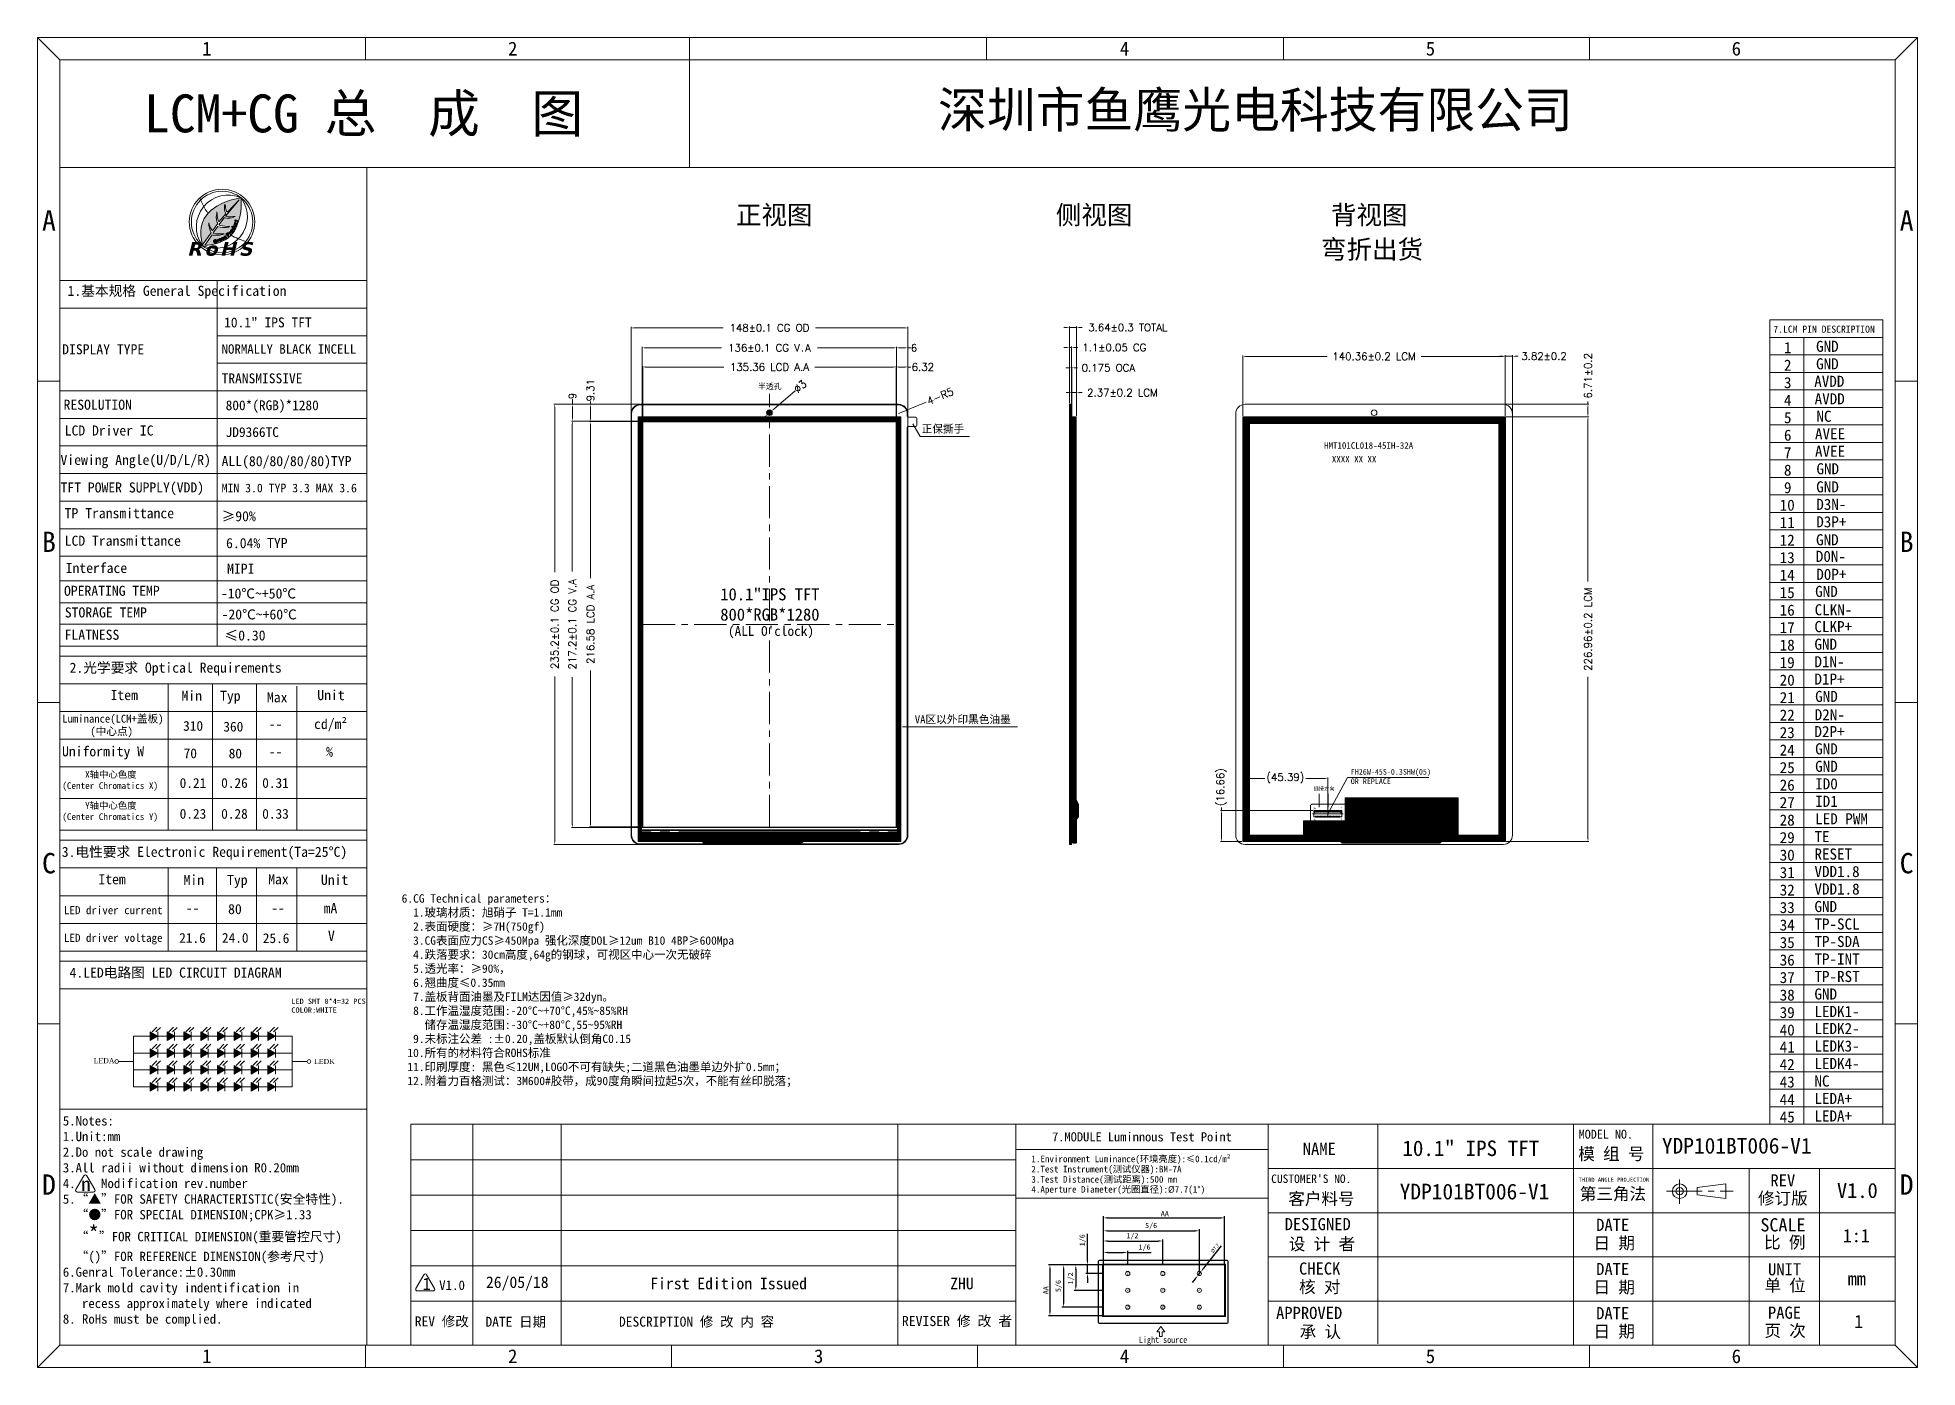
# Model space of a CAD drawing. Header units: millimetres. Extents: x 964 to 1969, y -17351 to -16641.
import ezdxf
from ezdxf.enums import TextEntityAlignment as Align

# ---------------------------------------------------------------- set-up
doc = ezdxf.new("R2010")
doc.units = ezdxf.units.MM
doc.header["$PDMODE"] = 35
doc.linetypes.add('CENTER', pattern=[50.8, 31.75, -6.35, 6.35, -6.35])
doc.linetypes.add('CENTER2', pattern=[28.575, 19.05, -3.175, 3.175, -3.175])
doc.layers.get('0').update_dxf_attribs({"lineweight": 20})
for name, color, linetype in [('_', 7, 'Continuous'), ('BEZEL', 202, 'Continuous'), ('BOT', 5, 'Continuous'), ('HOU', 7, 'Continuous'), ('LCD Panel', 4, 'Continuous'), ('下线银浆', 1, 'Continuous'), ('标注', 4, 'Continuous')]:
    doc.layers.add(name, color=color, linetype=linetype)
for name, color, linetype, lineweight in [('aa.drawing', 8, 'Continuous', 100), ('chip_btm.drawing', 9, 'Continuous', 100), ('chip_top.drawing', 3, 'Continuous', 100), ('DIM', 3, 'Continuous', 20), ('DIM（标注）', 3, 'Continuous', 9), ('dummy.drawing', 7, 'Continuous', 100), ('epin', 13, 'Continuous', 9), ('FPC', 1, 'Continuous', 13), ('from', 7, 'Continuous', 13), ('GE.drawing', 6, 'Continuous', 100), ('GE_MASK.drawing', 5, 'Continuous', 100), ('L245.P200', 19, 'Continuous', 100), ('LCD', 4, 'Continuous', 15), ('mark.drawing', 13, 'Continuous', 100), ('num', 2, 'Continuous', 15), ('OBJ-DIM MODIFY', 1, 'Continuous', 15), ('SPEC', 253, 'Continuous', 0), ('text.drawing', 1, 'Continuous', 100), ('图框', 7, 'Continuous', 30), ('胶框', 7, 'Continuous', 18)]:
    doc.layers.add(name, color=color, linetype=linetype, lineweight=lineweight)
doc.styles.add('RD', font='ROMAND.shx')
doc.styles.add('ROMANS', font='ROMANS.shx')
doc.styles.add('宋', font='')
doc.styles.add('宋体', font='')
doc.styles.add('文字', font='')
doc.styles.add('汉字', font='')
doc.styles.get('宋').set_extended_font_data('宋体')
doc.styles.get('宋体').set_extended_font_data('SimSun')
doc.styles.get('文字').set_extended_font_data('SimSun')
doc.styles.get('汉字').set_extended_font_data('NSimSun')
doc.dimstyles.new('DIM', dxfattribs={"dimtxt": 2, "dimasz": 1.5, "dimexe": 0.5, "dimexo": 0.5, "dimgap": 0.5, "dimtad": 0, "dimzin": 9, "dimdsep": 46, "dimtxsty": 'ROMANS', "dimcen": 0, "dimclrd": 3, "dimclre": 3, "dimclrt": 2, "dimadec": 0, "dimazin": 0, "dimtp": 0.01, "dimtm": 0.01, "dimtfac": 0.8, "dimtmove": 0, "dimatfit": 3, "dimfxl": 1, "dimtolj": 1, "dimlwd": 18, "dimlwe": 18, "dimarcsym": 0})
doc.dimstyles.new('SH', dxfattribs={"dimscale": 1.4, "dimtxt": 2.5, "dimasz": 2.5, "dimexe": 1.25, "dimexo": 0.625, "dimtad": 0, "dimdec": 1, "dimzin": 0, "dimdsep": 46, "dimtxsty": 'RD', "dimcen": 2.5, "dimadec": 0, "dimazin": 0, "dimtfac": 0.6, "dimtdec": 4, "dimtmove": 0, "dimatfit": 3, "dimfxl": 1, "dimtolj": 1, "dimarcsym": 0})
doc.dimstyles.new('无公差', dxfattribs={"dimtxt": 1.5, "dimasz": 1.8, "dimexe": 0.625, "dimexo": 0.625, "dimtad": 1, "dimzin": 9, "dimdsep": 46, "dimtxsty": 'Standard', "dimcen": 2.5, "dimclrd": 256, "dimclre": 256, "dimclrt": 4, "dimadec": 0, "dimazin": 0, "dimtp": 0.1, "dimtm": 0.1, "dimtfac": 1, "dimtmove": 0, "dimatfit": 3, "dimfxl": 1, "dimlwd": 25, "dimlwe": 25, "dimarcsym": 0})
pattern_1 = [(45, (-2259.55857, 1078.8133), (-0.1122532015, 0.1122532015), []), (135, (-2259.55857, 1078.8133), (-0.1122532015, -0.1122532015), [])]

msp = doc.modelspace()

# ---------------------------------------------------------------- texts
at = {"color": 0, "lineweight": 0, "style": '宋体'}
for s, p in [('2.Test Instrument(测试仪器):BM-7A', (1495.718, -17247.002)), ('4.Aperture Diameter(光圈直径):%%C7.7(1%%D)', (1495.718, -17257.811)), ('3.Test Distance(测试距离):500 mm', (1495.718, -17252.472))]:
    msp.add_text(s, height=3.55161, dxfattribs=at).set_placement(p)
at = {"color": 7, "insert": (1445.819, -16669.586), "char_height": 19.14155, "width": 1737.03772, "attachment_point": 1, "style": '宋体'}
msp.add_mtext('{\\C256;深圳市鱼鹰光电科技有限公司}', dxfattribs=at)
at = {"color": 3, "lineweight": 5, "char_height": 10, "attachment_point": 1, "style": '宋体'}
for s, insert in [('正视图', (1337.805, -16730.336)), ('侧视图', (1508.83, -16730.336)), ('背视图', (1655.896, -16730.336)), ('弯折出货', (1650.574, -16748.742))]:
    msp.add_mtext_dynamic_manual_height_columns(s, width=61.39442, gutter_width=15, heights=[0], dxfattribs=dict(at, insert=insert))
at = {"color": 80, "lineweight": 0, "insert": (1044.387, -16749.836), "char_height": 7.30884, "attachment_point": 1}
msp.add_mtext_dynamic_manual_height_columns('{\\fVerdana|b1|i0|c0|p34;\\Q14;\\T1.2;RoHS}', width=7.98424, gutter_width=28.497, heights=[0], dxfattribs=at)
at = {"color": 7, "linetype": 'ByBlock', "lineweight": 0, "attachment_point": 1, "style": '宋体'}
for s, insert, char_height, width in [('{\\C0;7.LCM PIN DESCRIPTION}', (1892.401, -16794.496), 3.795, 95.35771), ('GND', (1915.236, -16802.578), 5.9181, 22.55105), ('2', (1898.07, -16812.653), 5.918, 5.17041), ('1', (1898.07, -16803.304), 5.918, 5.17041), ('GND', (1915.236, -16811.927), 5.9181, 22.55105), ('3', (1898.07, -16822.002), 5.918, 5.17041), ('AVDD', (1914.263, -16821.276), 5.9181, 22.55105), ('4', (1898.07, -16831.351), 5.918, 5.17041), ('AVDD', (1914.463, -16830.625), 5.9181, 22.55105), ('5', (1898.07, -16840.7), 5.918, 5.17041), ('NC', (1915.436, -16839.974), 5.9181, 22.55105), ('6', (1898.07, -16850.048), 5.918, 5.17041), ('AVEE', (1914.657, -16849.323), 5.9181, 22.55105), ('7', (1898.07, -16859.397), 5.918, 5.17041), ('AVEE', (1914.657, -16858.671), 5.9181, 22.55105), ('8', (1898.07, -16868.746), 5.918, 5.17041), ('GND', (1915.436, -16868.02), 5.9181, 22.55105), ('9', (1898.07, -16878.095), 5.918, 5.17041), ('GND', (1915.349, -16877.667), 5.9181, 22.55105), ('10', (1895.781, -16887.444), 5.9181, 5.17041), ('D3N-', (1915.349, -16887.016), 5.9181, 22.55105), ('11', (1895.781, -16896.793), 5.9181, 5.17041), ('D3P+', (1915.349, -16896.365), 5.9181, 22.55105), ('12', (1895.781, -16906.142), 5.9181, 5.17041), ('GND', (1915.221, -16905.943), 5.9181, 22.55105), ('13', (1895.781, -16915.491), 5.9181, 5.17041), ('D0N-', (1915.104, -16914.824), 5.9181, 22.55105), ('14', (1895.781, -16924.839), 5.9181, 5.17041), ('GND', (1914.76, -16933.548), 5.9181, 22.55105), ('D0P+', (1915.349, -16924.412), 5.9181, 22.55105), ('15', (1895.781, -16934.188), 5.9181, 5.17041), ('16', (1895.781, -16943.537), 5.9181, 5.17041), ('CLKN-', (1914.499, -16943.354), 5.9181, 22.55105), ('17', (1895.781, -16952.886), 5.9181, 5.17041), ('CLKP+', (1914.368, -16952.35), 5.9181, 22.55105), ('18', (1895.781, -16962.235), 5.9181, 5.17041), ('GND', (1914.368, -16961.765), 5.9181, 22.55105), ('19', (1895.781, -16971.584), 5.9181, 5.17041), ('D1N-', (1914.368, -16971.114), 5.9181, 22.55105), ('20', (1895.781, -16980.933), 5.9181, 5.17041), ('D1P+', (1914.368, -16980.397), 5.9181, 22.55105), ('21', (1895.781, -16990.281), 5.9181, 5.17041), ('GND', (1914.76, -16989.641), 5.9181, 22.55105), ('22', (1895.781, -16999.63), 5.9181, 5.17041), ('D2N-', (1914.499, -16999.448), 5.9181, 22.55105), ('23', (1895.781, -17008.979), 5.9181, 5.17041), ('D2P+', (1914.368, -17008.444), 5.9181, 22.55105), ('24', (1895.781, -17018.328), 5.9181, 5.17041), ('GND', (1914.76, -17017.671), 5.9181, 22.55105), ('25', (1895.781, -17027.677), 5.9181, 5.17041), ('GND', (1914.76, -17027.02), 5.9181, 22.55105), ('26', (1895.781, -17037.026), 5.9181, 5.17041), ('27', (1895.781, -17046.375), 5.9181, 5.17041), ('28', (1895.781, -17055.723), 5.9181, 5.17041), ('LED PWM', (1914.76, -17055.067), 5.9181, 40.04893), ('29', (1895.781, -17065.072), 5.9181, 5.17041), ('TE', (1914.368, -17064.537), 5.9181, 22.55105), ('RESET', (1914.368, -17073.886), 5.9181, 22.55105), ('30', (1895.781, -17074.421), 5.9181, 5.17041), ('31', (1895.781, -17083.77), 5.9181, 5.17041), ('VDD1.8', (1914.368, -17083.235), 5.9181, 22.55105), ('32', (1895.781, -17093.119), 5.9181, 5.17041), ('VDD1.8', (1914.368, -17092.583), 5.9181, 22.55105), ('33', (1895.781, -17102.468), 5.9181, 5.17041), ('GND', (1914.368, -17101.932), 5.9181, 22.55105), ('34', (1895.781, -17111.817), 5.9181, 5.17041), ('TP-SCL', (1914.368, -17111.281), 5.9181, 22.55105), ('35', (1895.781, -17121.165), 5.9181, 5.17041), ('TP-SDA', (1914.368, -17120.63), 5.9181, 22.55105), ('36', (1895.781, -17130.514), 5.9181, 5.17041), ('TP-INT', (1914.368, -17129.979), 5.9181, 22.55105), ('37', (1895.781, -17139.863), 5.9181, 5.17041), ('TP-RST', (1914.368, -17139.328), 5.9181, 22.55105), ('38', (1895.781, -17149.212), 5.9181, 5.17041), ('GND', (1914.368, -17148.677), 5.9181, 22.55105), ('39', (1895.781, -17158.561), 5.9181, 5.17041), ('LEDK1-', (1914.368, -17158.025), 5.9181, 22.55105), ('40', (1895.781, -17167.91), 5.9181, 5.17041), ('LEDK2-', (1914.368, -17167.117), 5.9181, 22.55105), ('41', (1895.781, -17177.002), 5.9181, 5.17041), ('LEDK3-', (1914.368, -17176.466), 5.9181, 22.55105), ('42', (1895.781, -17186.351), 5.9181, 5.17041), ('LEDK4-', (1914.368, -17185.815), 5.9181, 22.55105), ('43', (1895.781, -17195.699), 5.9181, 5.17041), ('NC', (1914.368, -17195.164), 5.9181, 22.55105), ('LEDA+', (1914.368, -17204.513), 5.9181, 22.55105), ('44', (1895.781, -17205.048), 5.9181, 5.17041), ('45', (1895.781, -17214.397), 5.9181, 5.17041), ('LEDA+', (1914.368, -17213.862), 5.9181, 22.55105)]:
    msp.add_mtext(s, dxfattribs=dict(at, insert=insert, char_height=char_height, width=width))
at = {"insert": (1437.052, -16847.548), "char_height": 4.1803, "width": 24.47202, "attachment_point": 1, "style": '宋体'}
msp.add_mtext('正保撕手', dxfattribs=at)
at = {"color": 6, "linetype": 'ByBlock', "lineweight": 5, "attachment_point": 1, "style": '文字'}
for s, insert, char_height, width in [('{\\C1;10.1"IPS TFT\\P800*RGB*1280}', (1329.404, -16934.791), 6.5, 81.56482), ("{\\C1;(ALL O'clock)}", (1333.523, -16955.072), 5.2, 63.25755)]:
    msp.add_mtext(s, dxfattribs=dict(at, insert=insert, char_height=char_height, width=width))
at = {"attachment_point": 1, "style": '宋体'}
for s, width, gutter_width, insert, char_height in [('{\\C7;VA区以外印黑色油墨}', 55.09038, 15, (1433.417, -17002.791), 4.18026), ('{\\C0;(中心点)}', 51.24259, 35.89, (992.612, -17009.144), 4.18721)]:
    msp.add_mtext_dynamic_manual_height_columns(s, width=width, gutter_width=gutter_width, heights=[0], dxfattribs=dict(at, insert=insert, char_height=char_height))
at = {"lineweight": 5, "attachment_point": 1, "style": '宋体'}
for s, width, insert, char_height in [('FH26W-45S-0.3SHW(05)\\POR REPLACE', 30.85401, (1666.491, -17031.438), 3), ('插接方向', 14.21412, (1646.611, -17040.905), 2), ('插接方向', 14.21412, (1646.611, -17040.905), 2), ('277', 0.77844, (1337.468, -17067.824), 0.8), ('1', 1.89336, (1372.969, -17067.824), 0.8)]:
    msp.add_mtext_dynamic_manual_height_columns(s, width=width, gutter_width=15, heights=[0], dxfattribs=dict(at, insert=insert, char_height=char_height))
at = {"color": 1, "linetype": 'ByBlock', "lineweight": 0, "char_height": 5.9181, "attachment_point": 1, "style": '宋体'}
for s, insert, width in [('{\\C7;ID0}', (1914.76, -17036.369), 40.95198), ('{\\C7;ID1}', (1914.76, -17045.718), 35.99289)]:
    msp.add_mtext(s, dxfattribs=dict(at, insert=insert, width=width))
at = {"lineweight": 5, "char_height": 1, "attachment_point": 1, "rotation": 180, "style": '宋体'}
for s, width, insert in [('45', 1.32051, (1647.794, -17053.045)), ('1', 0.42732, (1661.847, -17052.767)), ('44', 1.32051, (1647.794, -17058.981)), ('2', 0.42732, (1661.847, -17058.981))]:
    msp.add_mtext_dynamic_manual_height_columns(s, width=width, gutter_width=15, heights=[0], dxfattribs=dict(at, insert=insert))
at = {"linetype": 'ByBlock', "lineweight": 5, "insert": (1689.377, -17055.198), "char_height": 1.5, "width": 6.17975, "attachment_point": 1, "rotation": 180}
msp.add_mtext('元件区', dxfattribs=at)
at = {"color": 7, "lineweight": -3, "insert": (1159.077, -17098.315), "char_height": 4.5, "width": 932.13422, "attachment_point": 1, "style": '宋体'}
msp.add_mtext('{\\C0;6.CG Technical parameters：\\P  1.玻璃材质：旭硝子 T=1.1mm\\P  2.表面硬度：≥7H\\C256;(750gf)\\C0;\\P  3.CG表面应力CS≥450Mpa 强化深度DOL≥12um \\C256;B10 4BP≥600Mpa\\C0;\\P  4.跌落要求：30cm高度,64g的钢球，可视区中心一次无破碎\\P  5.透光率：≥90%，\\P  6.翘曲度≤0.35mm\\P  7.盖板背面油墨及FILM达因值≥32dyn。\\P  8.工作温湿度范围:-20°C~+70°C,45%~85%RH\\P    储存温湿度范围:-30°C~+80°C,55~95%RH\\P  9.未标注公差 :±0.20,盖板默认倒角C0.15\\P 10.所有的材料符合ROHS标准 \\P 11.\\C256;印刷厚度: 黑色≤12UM,LOGO不可有缺失;二道黑色油墨单边外扩0.5mm；\\P 12.附着力百格测试：3M600#胶带，成90度角瞬间拉起5次，不能有丝印脱落；}', dxfattribs=at)
at = {"color": 2, "insert": (1100.11, -17157.892), "char_height": 2.822688, "width": 41.05538, "attachment_point": 4, "style": '宋体'}
msp.add_mtext('{\\C0;LED\\fSimSun|b0|i0|c186|p54; \\fSimSun|b0|i0|c134|p54;SMT\\fSimSun|b0|i0|c186|p54; \\fSimSun|b0|i0|c134|p54;8*4=32\\fSimSun|b0|i0|c186|p54; \\fSimSun|b0|i0|c134|p54;PCS\\fSimSun|b0|i0|c186|p54;\\P\\fSimSun|b0|i0|c134|p54;COLOR:WHITE}', dxfattribs=at)
at = {"lineweight": 0, "insert": (1554.852, -17228.008), "char_height": 4.87077, "width": 134.91127, "attachment_point": 5, "line_spacing_factor": 0.963855, "style": '宋体'}
msp.add_mtext('{\\fSimSun|b1|i0|c134|p2;\\C0;7.MODULE Luminnous Test Point} ', dxfattribs=at)
at = {"color": 0, "lineweight": 0, "attachment_point": 5, "style": '宋体'}
for s, insert, char_height, width in [('REV 修改', (1180.538, -17326.866), 5.2941, 54.9008), ('DATE 日期', (1220.084, -17327.096), 5.2941, 54.47489), ('DESCRIPTION 修 改 内 容', (1316.728, -17327.028), 5.2941, 226.19391), ('REVISER 修 改 者', (1455.938, -17326.688), 5.40195, 107.44625)]:
    msp.add_mtext(s, dxfattribs=dict(at, insert=insert, char_height=char_height, width=width))
at = {"layer": 'DIM', "color": 3, "insert": (1349.564, -16825.391), "char_height": 3, "attachment_point": 1, "style": '宋'}
msp.add_mtext_dynamic_manual_height_columns('{\\C1;半透孔}', width=18.83431, gutter_width=12.5, heights=[0], dxfattribs=at)
at = {"layer": 'DIM', "color": 0, "lineweight": 0, "insert": (1937.31, -17256.687), "char_height": 8.0185, "width": 40.51429, "attachment_point": 5, "style": '宋体'}
msp.add_mtext('{\\C2;V1.0}', dxfattribs=at)
at = {"layer": 'FPC', "color": 0, "linetype": 'Continuous'}
for s, p in [('LEDA', (1709.208, -17058.798)), ('LED1K', (1710.415, -17058.798)), ('LED2K', (1711.576, -17058.798)), ('LED3K', (1712.798, -17058.798)), ('LED4K', (1714.02, -17058.798))]:
    msp.add_text(s, height=0.5, rotation=270, dxfattribs=at).set_placement(p)
for s, p in [('A', (1322.177, -17068.437)), ('K', (1323.621, -17068.399))]:
    msp.add_text(s, height=0.5, dxfattribs=at).set_placement(p)
at = {"layer": 'LCD', "color": 0, "lineweight": 0, "style": '宋体'}
for s, p in [('Viewing Angle(U/D/L/R)', (976.685, -16868.917)), ('TFT POWER SUPPLY(VDD)', (976.685, -16883.65))]:
    msp.add_text(s, height=5.37268, dxfattribs=at).set_placement(p)
at = {"layer": 'LCD', "color": 0, "lineweight": 0, "insert": (980.45, -16773.196), "char_height": 5.37268, "width": 207.47425, "attachment_point": 1, "style": '宋体'}
msp.add_mtext('{\\fSimSun|b1|i0|c134|p2;1.基本规格 General Specification}', dxfattribs=at)
at = {"layer": 'LCD', "color": 2, "lineweight": 0, "attachment_point": 1, "style": '宋体'}
for s, insert, char_height, width in [('10.1" IPS TFT', (1064.143, -16790.118), 5.29577, 95.52671), ('{\\C0;DISPLAY TYPE}', (977.581, -16804.426), 5.37268, 179.47045), ('NORMALLY BLACK INCELL', (1062.811, -16804.445), 5.04, 95.52671), ('TRANSMISSIVE', (1062.811, -16820.006), 5.29577, 95.52671), ('{\\C0;RESOLUTION}', (978.333, -16834.07), 5.37268, 179.47045), ('800*(RGB)*1280', (1064.998, -16834.446), 5.22532, 174.548), ('{\\C0;LCD Driver IC}', (978.917, -16847.831), 5.37268, 179.47045), ('JD9366TC', (1064.998, -16848.775), 5.2253, 174.548), ('ALL(80/80/80/80)TYP', (1062.811, -16864.203), 5.37268, 95.52671), ('MIN 3.0 TYP 3.3 MAX 3.6', (1062.811, -16878.935), 4.62296, 95.52671), ('{\\C0;TP Transmittance}', (978.917, -16892.028), 5.37268, 179.47045), ('≥90%', (1062.811, -16893.643), 5.3727, 95.52671), ('{\\C0;LCD Transmittance}', (978.917, -16906.76), 5.37268, 179.47045), ('6.04% TYP', (1065.203, -16907.999), 5.3727, 95.52671), ('{\\C0;Interface}', (979.435, -16921.307), 5.37268, 179.47045), ('MIPI', (1065.741, -16921.715), 5.3727, 95.52671), ('{\\C0;OPERATING TEMP }', (978.563, -16933.496), 5.37268, 179.47045), (' -10℃~+50℃', (1058.771, -16934.917), 5.3727, 95.52671), ('{\\C0;STORAGE TEMP}', (978.997, -16945.06), 5.37268, 179.47045), ('-20℃~+60℃', (1062.811, -16946.103), 5.3727, 95.52671), ('{\\C0;FLATNESS}', (978.899, -16956.98), 5.37268, 179.47045), ('≤0.30', (1064.385, -16957.347), 5.3727, 95.52671), ('{\\fSimSun|b1|i0|c134|p2;\\C0;2.光学要求 Optical Requirements }', (981.544, -16974.583), 5.37268, 179.47045), ('{\\C0;Item}', (1003.445, -16989.223), 5.3727, 179.47045), ('{\\C0;Min}', (1041.351, -16989.594), 5.3727, 179.47045), ('{\\C0;Typ}', (1061.998, -16989.594), 5.3727, 179.47045), ('{\\C0;Max}', (1087.081, -16990.415), 5.3727, 179.47045), ('{\\C0;Unit}', (1113.989, -16989.223), 5.3727, 179.47045), ('{\\C0;Luminance(LCM+盖板) }', (977.64, -17002.429), 4.18721, 179.47045), ('{\\C0;  cd/m²}', (1104.931, -17004.674), 5.37268, 179.47045), ('310', (1042.252, -17005.759), 5.2253, 174.548), ('{\\C0; }360', (1060.197, -17006.154), 5.2253, 174.548), ('--', (1088.03, -17004.674), 5.3727, 179.47045), ('{\\C0;Uniformity W}', (977.501, -17019.285), 5.37268, 179.47045), ('{\\C0; }70', (1038.972, -17020.439), 5.2253, 174.548), ('{\\C0; } 80', (1059.487, -17020.507), 5.2253, 174.548), ('--', (1088.03, -17019.461), 5.3727, 179.47045), ('{\\C0;  %}', (1111.351, -17019.461), 5.3727, 179.47045), ('{\\H0.6667x;     \\C0;X轴中心色度\\P(Center\\fSimSun|b0|i0|c186|p2; \\fSimSun|b0|i0|c134|p2;Chromatics\\fSimSun|b0|i0|c186|p2; \\fSimSun|b0|i0|c134|p2;X)\\fSimSun|b0|i0|c186|p2;\\H1.5x;\\C256;\\P\\fSimSun|b0|i0|c134|p2;\\C0; }', (977.664, -17032.539), 5.372681, 179.47045), ('{\\C0; }0.21', (1036.835, -17036.261), 5.22532, 174.548), ('{\\C0; } 0.26', (1055.475, -17036.261), 5.22532, 174.548), ('{\\C0; } 0.31', (1077.415, -17036.261), 5.22532, 174.548), ('{\\H0.6667x;     \\C0;Y轴中心色度\\P(Center\\fSimSun|b0|i0|c186|p2; \\fSimSun|b0|i0|c134|p2;Chromatics\\fSimSun|b0|i0|c186|p2; \\fSimSun|b0|i0|c134|p2;Y)\\fSimSun|b0|i0|c186|p2;\\H1.5x;\\C256;\\P\\fSimSun|b0|i0|c134|p2;\\C0; }', (977.664, -17049.124), 5.372681, 179.47045), ('{\\C0; }0.23', (1036.835, -17052.737), 5.22532, 174.548), ('{\\C0; } 0.28', (1055.475, -17052.737), 5.22532, 174.548), ('{\\C0; } 0.33', (1077.415, -17052.737), 5.22532, 174.548), ('{\\fSimSun|b1|i0|c134|p2;\\C0;3.电性要求 Electronic Requirement(Ta=25%%DC)}', (977.354, -17072.984), 5.37268, 222.94422), ('{\\C0;Item}', (996.954, -17087.624), 5.3727, 179.47045), ('{\\C0;Min}', (1042.486, -17087.995), 5.3727, 179.47045), ('{\\C0;Typ}', (1065.745, -17087.995), 5.3727, 179.47045), ('{\\C0;Max}', (1087.706, -17087.624), 5.3727, 179.47045), ('{\\C0;Unit}', (1115.927, -17087.956), 5.3727, 179.47045), ('{\\C0;LED driver current}', (978.587, -17104.687), 4.29814, 179.47045), ('80', (1066.29, -17103.579), 5.3727, 179.47045), ('{\\C0;  mA}', (1110.058, -17103.075), 5.3727, 179.47045), ('{\\C0;--}', (1043.665, -17103.075), 5.3727, 179.47045), ('{\\C0;--}', (1089.305, -17103.075), 5.3727, 179.47045), ('{\\C0;LED driver voltage}', (978.587, -17119.474), 4.29814, 179.47045), ('{\\C0; }21.6', (1036.587, -17119.065), 5.22532, 174.548), ('{\\C0; } 24.0', (1055.892, -17119.021), 5.22532, 174.548), ('25.6', (1084.836, -17119.197), 5.2253, 174.548), ('{\\C0;  V}', (1112.363, -17117.862), 5.3727, 179.47045), ('{\\fSimSun|b1|i0|c134|p2;\\C0;4.LED电路图 LED CIRCUIT DIAGRAM}', (981.544, -17137.505), 5.37268, 179.47045), ('{\\C0;5.Notes:\\P1.Unit:mm\\P2.Do not scale drawing\\P3.All radii without dimension R0.20mm\\P4.    Modification rev.number\\P5.“▲”FOR SAFETY CHARACTERISTIC(安全特性).\\P  “●”FOR SPECIAL DIMENSION;CPK≥1.33\\P  “\\H1.667x;*\\H0.6002x;”FOR CRITICAL DIMENSION(重要管控尺寸)\\P  “()”FOR REFERENCE DIMENSION(参考尺寸) \\P6.Genral Tolerance:±0.30mm\\P7.Mark\\fSimSun|b0|i0|c136|p2; \\fSimSun|b0|i0|c134|p2;mold\\fSimSun|b0|i0|c136|p2; \\fSimSun|b0|i0|c134|p2;cavity\\fSimSun|b0|i0|c136|p2; \\fSimSun|b0|i0|c134|p2;indentification\\fSimSun|b0|i0|c136|p2; \\fSimSun|b0|i0|c134|p2;in\\fSimSun|b0|i0|c136|p2; \\fSimSun|b0|i0|c134|p2;\\P   recess\\fSimSun|b0|i0|c136|p2; \\fSimSun|b0|i0|c134|p2;approximately\\fSimSun|b0|i0|c136|p2; \\fSimSun|b0|i0|c134|p2;where\\fSimSun|b0|i0|c136|p2; \\fSimSun|b0|i0|c134|p2;indicated\\P8. RoHs must be complied.}', (977.936, -17216.894), 5.014502, 167.02637)]:
    msp.add_mtext(s, dxfattribs=dict(at, insert=insert, char_height=char_height, width=width))
at = {"layer": 'text.drawing', "color": 4, "linetype": 'Continuous', "lineweight": 5, "style": '宋体'}
for p in [(1292.952, -17066.826), (1418.527, -17066.822)]:
    msp.add_text('Ag', height=0.6, dxfattribs=at).set_placement(p, align=Align.MIDDLE_CENTER)
at = {"layer": '下线银浆', "color": 7, "char_height": 2.72501, "width": 10.94856, "attachment_point": 1}
for s, insert in [('{\\fTimes New Roman|b0|i0|c0|p18;LEDA}', (994.447, -17185.912)), ('{\\fTimes New Roman|b0|i0|c0|p18;LED\\fTimes New Roman|b0|i0|c186|p18;K}', (1112.25, -17186.298))]:
    msp.add_mtext(s, dxfattribs=dict(at, insert=insert))
at = {"layer": '图框', "color": 0, "lineweight": 0}
for s, height, style, p in [('1', 7.368, '文字', (1052.398, -16650.143)), ('2', 7.368, '文字', (1215.945, -16650.143)), ('4', 7.368, '文字', (1543.038, -16650.143)), ('5', 7.368, '文字', (1706.584, -16650.143)), ('6', 7.368, '文字', (1870.131, -16650.143)), ('A', 10.88, '文字', (966.829, -16743.731)), ('A', 10.88, '文字', (1959.952, -16743.731)), ('B', 10.88, '文字', (966.829, -16915.455)), ('B', 10.88, '文字', (1959.952, -16915.455)), ('C', 10.88, '文字', (966.829, -17087.178)), ('C', 10.88, '文字', (1959.952, -17087.178)), ('1.Environment Luminance(环境亮度):≤0.1cd/m²', 3.55161, '宋体', (1495.718, -17241.527)), ('D', 10.88, '文字', (966.829, -17258.902)), ('D', 10.88, '文字', (1959.952, -17258.902)), ('SCALE ', 7.0828, '文字', (1885.486, -17278.532)), ('UNIT', 6.4992, '文字', (1889.535, -17301.975)), ('1', 7.368, '文字', (1052.398, -17348.882)), ('2', 7.368, '文字', (1215.945, -17348.882)), ('3', 7.368, '文字', (1379.491, -17348.882)), ('4', 7.368, '文字', (1543.038, -17348.882)), ('5', 7.368, '文字', (1706.584, -17348.882)), ('6', 7.368, '文字', (1870.131, -17348.882))]:
    msp.add_text(s, height=height, dxfattribs=dict(at, style=style)).set_placement(p)
at = {"layer": '图框', "color": 0, "lineweight": 0, "style": '文字'}
msp.add_text('THIRD ANGLE PROJECTION', height=2.19349, dxfattribs=at).set_placement((1807.153, -17251.98), align=Align.CENTER)
at = {"layer": '图框', "color": 0, "lineweight": 0}
for s, insert, char_height, width, attachment_point, style in [('{\\fSimSun|b0|i0|c134|p54;LCM+CG 总  成  图}', (1138.729, -16682.29), 20.28175, 499.10156, 5, '汉字'), (' 1:1', (1924.717, -17277.192), 7.0828, 27.86886, 1, '文字'), ('mm', (1932.19, -17300.181), 7.0828, 10.20182, 1, '文字'), ('1', (1935.623, -17323.12), 7.083, 10.20182, 1, '文字')]:
    msp.add_mtext(s, dxfattribs=dict(at, insert=insert, char_height=char_height, width=width, attachment_point=attachment_point, style=style))
at = {"layer": '图框', "color": 0, "lineweight": 0, "attachment_point": 1, "style": '文字'}
for s, insert, char_height in [('MODEL NO.', (1788.346, -17224.192), 4.7379), ('NAME', (1640.801, -17231.107), 6.4992), ('{\\C0;模 组 号}', (1788.083, -17233.799), 6.49922), ("CUSTOMER'S NO.", (1623.925, -17248.119), 4.50035), ('{\\fSimSun|b0|i0|c134|p54;第三角法}', (1788.909, -17255.153), 6.49922), ('REV', (1890.84, -17247.98), 6.4992), ('客户料号', (1633.067, -17257.784), 6.4992), ('修订版', (1884.18, -17257.558), 6.4992), ('DESIGNED', (1631.119, -17271.353), 6.4992), ('DATE', (1797.66, -17271.74), 6.4992), ('{\\fSimSun|b0|i0|c134|p2;设 计 者}', (1633.346, -17281.984), 6.49922), ('{\\fSimSun|b0|i0|c134|p2;日 期}', (1796.247, -17281.47), 6.49922), ('比 例', (1887.404, -17281.093), 6.4992), ('CHECK', (1638.815, -17295.094), 6.4992), ('DATE', (1797.66, -17295.349), 6.4992), ('{\\fSimSun|b0|i0|c134|p2;核 对}', (1638.815, -17304.868), 6.49922), ('{\\fSimSun|b0|i0|c134|p2;日 期}', (1796.247, -17305.079), 6.49922), ('单 位', (1887.629, -17304.102), 6.4992), ('APPROVED', (1626.537, -17318.805), 6.4992), ('DATE', (1797.66, -17318.959), 6.4992), ('PAGE', (1889.504, -17318.665), 6.4992), ('承 认', (1639.131, -17328.922), 6.4992), ('{\\fSimSun|b0|i0|c134|p2;日 期}', (1796.247, -17328.689), 6.49922), ('{\\fSimSun|b0|i0|c134|p2;页 次}', (1887.629, -17328.312), 6.49922)]:
    msp.add_mtext(s, dxfattribs=dict(at, insert=insert, char_height=char_height))
at = {"layer": '图框', "lineweight": 0, "insert": (987.748, -17249.473), "char_height": 7.397, "attachment_point": 1, "style": '宋体'}
msp.add_mtext('n', dxfattribs=at)
at = {"layer": '图框', "color": 2, "lineweight": 0, "insert": (1170.243, -17303.257), "char_height": 6.52134, "attachment_point": 1, "style": '宋体'}
msp.add_mtext('1 {\\H0.7783x;V1.0}', dxfattribs=at)
at = {"layer": '图框', "color": 2, "lineweight": 0, "attachment_point": 5, "style": '宋体'}
for s, insert, char_height, width in [('26/05/18', (1220.889, -17306.403), 6.1581, 47.29411), ('First Edition Issued', (1333.883, -17306.403), 6.15809, 226.19391), ('ZHU', (1458.611, -17306.403), 6.1581, 57.57073)]:
    msp.add_mtext(s, dxfattribs=dict(at, insert=insert, char_height=char_height, width=width))
at = {"layer": '标注', "attachment_point": 1, "style": '宋体'}
for s, width, gutter_width, insert, char_height in [('HMT101CL018-45IH-32A', 130.64217, 28.462, (1652.225, -16856.791), 3.5), ('{\\C2;10.1" IPS TFT}', 92.70107, 31.05, (1694.039, -17229.939), 8.27988), ('{\\C2;YDP101BT006-V1}', 156.7706, 34.155, (1832.812, -17228.51), 8.4), ('{\\C2;YDP101BT006-V1}', 156.7706, 34.155, (1692.637, -17253.007), 8.4)]:
    msp.add_mtext_dynamic_manual_height_columns(s, width=width, gutter_width=gutter_width, heights=[0], dxfattribs=dict(at, insert=insert, char_height=char_height))
at = {"layer": '标注', "color": 4, "insert": (1656.379, -16864.121), "char_height": 3.5, "attachment_point": 1, "style": '宋体'}
msp.add_mtext_dynamic_manual_height_columns('{\\C256;XXXX XX XX}', width=130.64217, gutter_width=28.462, heights=[0], dxfattribs=at)

# ---------------------------------------------------------------- blocks, each defined once
blk = doc.blocks.new('*D16')
at = {"layer": 'Defpoints', "color": 0}
for p in [(2516.39, -16408.7), (2516.39, -16413.54), (2525.84, -16413.54)]:
    blk.add_point(p, dxfattribs=at)
at = {"layer": '标注', "lineweight": 25}
for p, q in [((2516.39, -16412.92), (2516.39, -16408.07)), ((2518.19, -16408.7), (2524.04, -16408.7)), ((2525.84, -16412.92), (2525.84, -16408.07)), ((2525.84, -16408.7), (2534.9, -16408.7))]:
    blk.add_line(p, q, dxfattribs=at)
at = {"layer": '标注'}
for points in [[(2518.19, -16408.4), (2518.19, -16409), (2516.39, -16408.7)], [(2524.04, -16408.4), (2524.04, -16409), (2525.84, -16408.7)]]:
    blk.add_solid(points, dxfattribs=at)
at = {"layer": '标注', "color": 4, "lineweight": 0, "insert": (2532.36, -16406.85), "char_height": 3, "attachment_point": 5, "style": '宋体'}
blk.add_mtext('{\\H0.6667x;1/6}', dxfattribs=at)
blk = doc.blocks.new('*D9')
at = {"layer": 'Defpoints', "color": 0}
for p in [(2539.48, -16404.23), (2516.39, -16413.54), (2539.48, -16413.54)]:
    blk.add_point(p, dxfattribs=at)
at = {"layer": '标注', "lineweight": 25}
for p, q in [((2516.39, -16412.92), (2516.39, -16403.6)), ((2518.19, -16404.23), (2537.68, -16404.23)), ((2539.48, -16412.92), (2539.48, -16403.6))]:
    blk.add_line(p, q, dxfattribs=at)
at = {"layer": '标注'}
for points in [[(2518.19, -16403.93), (2518.19, -16404.53), (2516.39, -16404.23)], [(2537.68, -16403.93), (2537.68, -16404.53), (2539.48, -16404.23)]]:
    blk.add_solid(points, dxfattribs=at)
at = {"layer": '标注', "color": 4, "lineweight": 0, "insert": (2527.66, -16402.39), "char_height": 3, "attachment_point": 5, "style": '宋体'}
blk.add_mtext('{\\H0.6667x;1/2}', dxfattribs=at)
blk = doc.blocks.new('*D10')
at = {"layer": 'Defpoints', "color": 0}
for p in [(2510.16, -16416.88), (2516.39, -16413.54), (2516.39, -16416.88)]:
    blk.add_point(p, dxfattribs=at)
at = {"layer": '标注', "lineweight": 25}
for p, q in [((2510.16, -16411.74), (2510.16, -16401.4)), ((2515.77, -16413.54), (2509.54, -16413.54)), ((2515.77, -16416.88), (2509.54, -16416.88)), ((2510.16, -16416.88), (2510.16, -16413.54)), ((2510.16, -16418.68), (2510.16, -16420.48))]:
    blk.add_line(p, q, dxfattribs=at)
at = {"layer": '标注'}
for points in [[(2509.86, -16411.74), (2510.46, -16411.74), (2510.16, -16413.54)], [(2509.86, -16418.68), (2510.46, -16418.68), (2510.16, -16416.88)]]:
    blk.add_solid(points, dxfattribs=at)
at = {"layer": '标注', "color": 4, "lineweight": 0, "insert": (2508.32, -16403.94), "char_height": 3, "attachment_point": 5, "rotation": 90, "style": '宋体'}
blk.add_mtext('{\\H0.6667x;1/6}', dxfattribs=at)
blk = doc.blocks.new('*D11')
at = {"layer": 'Defpoints', "color": 0}
for p in [(2516.39, -16413.54), (2505.63, -16423.42), (2516.39, -16423.42)]:
    blk.add_point(p, dxfattribs=at)
at = {"layer": '标注', "lineweight": 25}
for p, q in [((2515.77, -16413.54), (2505.01, -16413.54)), ((2505.63, -16415.34), (2505.63, -16421.62)), ((2515.77, -16423.42), (2505.01, -16423.42))]:
    blk.add_line(p, q, dxfattribs=at)
at = {"layer": '标注'}
for points in [[(2505.33, -16415.34), (2505.93, -16415.34), (2505.63, -16413.54)], [(2505.33, -16421.62), (2505.93, -16421.62), (2505.63, -16423.42)]]:
    blk.add_solid(points, dxfattribs=at)
at = {"layer": '标注', "color": 4, "lineweight": 0, "insert": (2503.79, -16418.77), "char_height": 3, "attachment_point": 5, "rotation": 90, "style": '宋体'}
blk.add_mtext('{\\H0.6667x;1/2}', dxfattribs=at)
blk = doc.blocks.new('*D12')
at = {"layer": 'Defpoints', "color": 0}
for p in [(2516.39, -16413.54), (2500.88, -16429.96), (2516.39, -16429.96)]:
    blk.add_point(p, dxfattribs=at)
at = {"layer": '标注', "lineweight": 25}
for p, q in [((2515.77, -16413.54), (2500.25, -16413.54)), ((2500.88, -16415.34), (2500.88, -16428.16)), ((2515.77, -16429.96), (2500.25, -16429.96))]:
    blk.add_line(p, q, dxfattribs=at)
at = {"layer": '标注'}
for points in [[(2500.58, -16415.34), (2501.18, -16415.34), (2500.88, -16413.54)], [(2500.58, -16428.16), (2501.18, -16428.16), (2500.88, -16429.96)]]:
    blk.add_solid(points, dxfattribs=at)
at = {"layer": '标注', "color": 4, "lineweight": 0, "insert": (2499.03, -16421.75), "char_height": 3, "attachment_point": 5, "rotation": 90, "style": '宋体'}
blk.add_mtext('{\\H0.6667x;5/6}', dxfattribs=at)
blk = doc.blocks.new('*D17')
at = {"layer": 'Defpoints', "color": 0}
for p in [(2553.2, -16417.52), (2554.22, -16416.23)]:
    blk.add_point(p, dxfattribs=at)
at = {"layer": '标注', "lineweight": 25}
for p, q in [((2562.24, -16406.1), (2555.34, -16414.82)), ((2552.08, -16418.93), (2550.96, -16420.34)), ((2553.2, -16417.52), (2554.22, -16416.23))]:
    blk.add_line(p, q, dxfattribs=at)
at = {"layer": '标注'}
for points in [[(2551.84, -16418.75), (2552.31, -16419.12), (2553.2, -16417.52)], [(2555.1, -16414.63), (2555.57, -16415.01), (2554.22, -16416.23)]]:
    blk.add_solid(points, dxfattribs=at)
at = {"layer": '标注', "color": 4, "lineweight": 0, "insert": (2559.85, -16407.03), "char_height": 3, "attachment_point": 5, "rotation": 51.63208, "style": '宋体'}
blk.add_mtext('{\\fMS PGothic|b0|i0|c134|p34;\\H0.45x;%%C7.7}', dxfattribs=at)
blk = doc.blocks.new('*D13')
at = {"layer": 'Defpoints', "color": 0}
for p in [(2563.51, -16395.24), (2516.39, -16413.54), (2563.51, -16413.54)]:
    blk.add_point(p, dxfattribs=at)
at = {"layer": '标注', "lineweight": 25}
for p, q in [((2516.39, -16412.92), (2516.39, -16394.61)), ((2518.19, -16395.24), (2561.71, -16395.24)), ((2563.51, -16412.92), (2563.51, -16394.61))]:
    blk.add_line(p, q, dxfattribs=at)
at = {"layer": '标注'}
for points in [[(2518.19, -16394.94), (2518.19, -16395.54), (2516.39, -16395.24)], [(2561.71, -16394.94), (2561.71, -16395.54), (2563.51, -16395.24)]]:
    blk.add_solid(points, dxfattribs=at)
at = {"layer": '标注', "color": 4, "lineweight": 0, "insert": (2540.27, -16393.61), "char_height": 3, "attachment_point": 5, "style": '宋体'}
blk.add_mtext('{\\H0.6667x;AA}', dxfattribs=at)
blk = doc.blocks.new('*D14')
at = {"layer": 'Defpoints', "color": 0}
for p in [(2516.39, -16413.54), (2495.56, -16433.3), (2516.39, -16433.3)]:
    blk.add_point(p, dxfattribs=at)
at = {"layer": '标注', "lineweight": 25}
for p, q in [((2515.77, -16413.54), (2494.94, -16413.54)), ((2495.56, -16415.34), (2495.56, -16431.5)), ((2515.77, -16433.3), (2494.94, -16433.3))]:
    blk.add_line(p, q, dxfattribs=at)
at = {"layer": '标注'}
for points in [[(2495.26, -16415.34), (2495.86, -16415.34), (2495.56, -16413.54)], [(2495.26, -16431.5), (2495.86, -16431.5), (2495.56, -16433.3)]]:
    blk.add_solid(points, dxfattribs=at)
at = {"layer": '标注', "color": 4, "lineweight": 0, "insert": (2493.94, -16423.39), "char_height": 3, "attachment_point": 5, "rotation": 90, "style": '宋体'}
blk.add_mtext('{\\H0.6667x;AA}', dxfattribs=at)
blk = doc.blocks.new('*D15')
at = {"layer": 'Defpoints', "color": 0}
for p in [(2553.71, -16400.28), (2516.39, -16413.54), (2553.71, -16416.88)]:
    blk.add_point(p, dxfattribs=at)
at = {"layer": '标注', "lineweight": 25}
for p, q in [((2516.39, -16412.92), (2516.39, -16399.65)), ((2518.19, -16400.28), (2551.91, -16400.28)), ((2553.71, -16416.25), (2553.71, -16399.65))]:
    blk.add_line(p, q, dxfattribs=at)
at = {"layer": '标注'}
for points in [[(2518.19, -16399.98), (2518.19, -16400.58), (2516.39, -16400.28)], [(2551.91, -16399.98), (2551.91, -16400.58), (2553.71, -16400.28)]]:
    blk.add_solid(points, dxfattribs=at)
at = {"layer": '标注', "color": 4, "lineweight": 0, "insert": (2534.93, -16398.43), "char_height": 3, "attachment_point": 5, "style": '宋体'}
blk.add_mtext('{\\H0.6667x;5/6}', dxfattribs=at)
blk = doc.blocks.new('*u1121')
blk.add_hatch(color=256).paths.add_polyline_path([(3.6, 1.8), (3, 1.8), (3, 3.2), (2.8, 3.2), (2.8, 1.6), (3.6, 1.6)])
for points in [[(-3.5, 1.6), (-4.4, 1.6), (-4.4, 1.8), (-3.7, 1.8), (-3.7, 3.2), (-3.5, 3.2)], [(-4.4, 1.4), (-3.5, 1.4), (-3.5, 1.2), (-4.4, 1.2)], [(2.8, 1.6), (3.6, 1.6), (3.6, 1.8), (3, 1.8), (3, 3.2), (2.8, 3.2)], [(3.6, 1.4), (2.8, 1.4), (2.8, 1.2), (3.6, 1.2)]]:
    blk.add_lwpolyline(points, close=True)
at = {"color": 2}
for points in [[(-2.4, 0), (-2.4, 4.6), (-3.1, 4.6), (-3.1, 0)], [(-1.9, 4.6), (-1.2, 4.6), (-1.2, 0), (-1.9, 0)], [(-0.7, 4.6), (0, 4.6), (0, 0), (-0.7, 0)], [(0.5, 4.6), (1.2, 4.6), (1.2, 0), (0.5, 0)], [(1.7, 4.6), (2.4, 4.6), (2.4, 0), (1.7, 0)]]:
    blk.add_lwpolyline(points, close=True, dxfattribs=at)
at = {"color": 7, "style": '宋体'}
for s, p in [('LED4-', (-2.4, -2.5)), ('LED3-', (-1.2, -2.5)), ('LED2-', (0, -2.5)), ('LED1-', (1.3, -2.4)), ('LED+', (2.4, -2.5))]:
    blk.add_text(s, height=0.617, rotation=90, dxfattribs=at).set_placement(p)
blk = doc.blocks.new('afwe322323f')
at = {"color": 7}
for p, q in [((170.7, 1199.1), (170.7, 1186.6)), ((171.2, 1199.6), (177.7, 1199.6)), ((177.7, 1199.3), (177.7, 1199.6)), ((177.7, 1199.3), (187.7, 1199.3)), ((187.7, 1199.6), (216.2, 1199.6)), ((187.7, 1199.6), (187.7, 1199.3)), ((216.2, 1199.3), (216.2, 1199.6)), ((216.2, 1199.3), (226.2, 1199.3)), ((226.2, 1199.6), (254.6, 1199.6)), ((226.2, 1199.3), (226.2, 1199.6)), ((254.6, 1199.3), (254.6, 1199.6)), ((254.6, 1199.3), (264.6, 1199.3)), ((264.6, 1199.6), (293.1, 1199.6)), ((264.6, 1199.6), (264.6, 1199.3)), ((293.1, 1199.3), (293.1, 1199.6)), ((293.1, 1199.3), (303.1, 1199.3)), ((303.1, 1199.6), (310.5, 1199.6)), ((303.1, 1199.3), (303.1, 1199.6)), ((311, 1199.1), (311, 1186.6)), ((170.7, 1186.6), (171, 1186.6)), ((171, 1186.6), (171, 1176.6)), ((310.7, 1186.6), (310.7, 1176.6)), ((311, 1186.6), (310.7, 1186.6)), ((170.7, 1176.6), (170.7, 1138.8)), ((170.7, 1176.6), (171, 1176.6)), ((311, 1176.6), (310.7, 1176.6)), ((311, 1176.6), (311, 1138.8)), ((170.7, 1138.8), (171, 1138.8)), ((171, 1138.8), (171, 1128.8)), ((310.7, 1138.8), (310.7, 1128.8)), ((311, 1138.8), (310.7, 1138.8)), ((170.7, 1128.8), (170.7, 1091.1)), ((170.7, 1128.8), (171, 1128.8)), ((311, 1128.8), (310.7, 1128.8)), ((311, 1128.8), (311, 1091.1)), ((171, 1091.1), (170.7, 1091.1)), ((171, 1091.1), (171, 1081.1)), ((310.7, 1091.1), (310.7, 1081.1)), ((311, 1091.1), (310.7, 1091.1)), ((170.7, 1081.1), (170.7, 1043.4)), ((170.7, 1081.1), (171, 1081.1)), ((311, 1081.1), (310.7, 1081.1)), ((311, 1081.1), (311, 1043.4)), ((170.7, 1043.4), (171, 1043.4)), ((171, 1043.4), (171, 1033.4)), ((310.7, 1043.4), (310.7, 1033.4)), ((311, 1043.4), (310.7, 1043.4)), ((170.7, 1033.4), (170.7, 995.7)), ((170.7, 1033.4), (170.7, 995.7)), ((170.7, 1033.4), (171, 1033.4)), ((311, 1033.4), (310.7, 1033.4)), ((311, 1033.4), (311, 995.7)), ((170.7, 995.7), (171, 995.7)), ((171, 995.7), (171, 985.7)), ((310.7, 995.7), (310.7, 985.7)), ((311, 995.7), (310.7, 995.7)), ((170.7, 985.7), (170.7, 973.2)), ((170.7, 985.7), (171, 985.7)), ((311, 985.7), (310.7, 985.7)), ((311, 985.7), (311, 973.2)), ((177.7, 972.7), (171.2, 972.7)), ((182.5, 973.7), (177.5, 973.7)), ((177.7, 973), (177.7, 972.7)), ((187.7, 973), (177.7, 973)), ((192.5, 973.7), (187.5, 973.7)), ((187.7, 973), (187.7, 972.7)), ((211.6, 972.7), (187.7, 972.7)), ((219.2, 973), (211.6, 973)), ((211.6, 973), (211.6, 972.7)), ((219.2, 973), (219.2, 972.7)), ((221.6, 972.7), (219.2, 972.7)), ((260.2, 972.9), (260.2, 972.7)), ((262.4, 972.7), (260.2, 972.7)), ((260.7, 973.4), (305.3, 973.4)), ((272.4, 973), (262.4, 973)), ((262.4, 973), (262.4, 972.7)), ((272.4, 973), (272.4, 972.7)), ((293.1, 972.7), (272.4, 972.7)), ((294.3, 973.7), (289.3, 973.7)), ((303.1, 973), (293.1, 973)), ((293.1, 973), (293.1, 972.7)), ((304.3, 973.7), (299.3, 973.7)), ((303.1, 973), (303.1, 972.7)), ((310.5, 972.7), (303.1, 972.7))]:
    blk.add_line(p, q, dxfattribs=at)
blk.add_lwpolyline([(310, 1198.4), (288.2, 1198.4), (288.2, 1198.9), (285.2, 1198.9), (285.2, 1198.4), (253.6, 1198.4), (253.6, 1198.9), (250.6, 1198.9), (250.6, 1198.4), (230.6, 1198.4), (230.6, 1198.9), (227.6, 1198.9), (227.6, 1198.4), (197.6, 1198.4), (197.6, 1198.9), (194.6, 1198.9), (194.6, 1198.4), (171.8, 1198.4), (171.8, 1191.7), (171.3, 1191.7), (171.3, 1188.7), (171.8, 1188.7), (171.8, 1171.7), (171.3, 1171.7), (171.3, 1168.7), (171.8, 1168.7), (171.8, 1151.7), (171.3, 1151.7), (171.3, 1148.7), (171.8, 1148.7), (171.8, 1049.9), (171.3, 1049.9), (171.3, 1046.9), (171.8, 1046.9), (171.8, 1024.9), (171.3, 1024.9), (171.3, 1021.9), (171.8, 1021.9), (171.8, 1002.9), (171.3, 1002.9), (171.3, 999.9), (171.8, 999.9), (171.8, 977.9), (177.5, 977.9), (177.5, 975.9), (182.5, 975.9), (182.5, 977.9), (187.5, 977.9), (187.5, 975.9), (192.5, 975.9), (192.5, 977.9), (289.3, 977.9), (289.3, 975.9), (294.3, 975.9), (294.3, 977.9), (299.3, 977.9), (299.3, 975.9), (304.3, 975.9), (304.3, 977.9), (310, 977.9), (310, 999.9), (310.5, 999.9), (310.5, 1002.9), (310, 1002.9), (310, 1021.9), (310.5, 1021.9), (310.5, 1024.9), (310, 1024.9), (310, 1046.9), (310.5, 1046.9), (310.5, 1049.9), (310, 1049.9), (310, 1148.7), (310.5, 1148.7), (310.5, 1151.7), (310, 1151.7), (310, 1168.7), (310.5, 1168.7), (310.5, 1171.7), (310, 1171.7), (310, 1188.7), (310.5, 1188.7), (310.5, 1191.7), (310, 1191.7), (310, 1198.4)], dxfattribs=at)
for points in [[(309.5, 1197.9), (172.3, 1197.9), (172.3, 978.6), (309.5, 978.6)], [(181.2, 1199.6), (184.2, 1199.6), (184.2, 1199.3), (181.2, 1199.3)], [(219.7, 1199.6), (222.7, 1199.6), (222.7, 1199.3), (219.7, 1199.3)], [(258.1, 1199.6), (261.1, 1199.6), (261.1, 1199.3), (258.1, 1199.3)], [(296.6, 1199.6), (299.6, 1199.6), (299.6, 1199.3), (296.6, 1199.3)], [(171, 1183.1), (170.7, 1183.1), (170.7, 1180.1), (171, 1180.1)], [(310.7, 1183.1), (311, 1183.1), (311, 1180.1), (310.7, 1180.1)], [(171, 1135.3), (170.7, 1135.3), (170.7, 1132.3), (171, 1132.3)], [(310.7, 1135.3), (311, 1135.3), (311, 1132.3), (310.7, 1132.3)], [(171, 1087.6), (170.7, 1087.6), (170.7, 1084.6), (171, 1084.6)], [(310.7, 1087.6), (311, 1087.6), (311, 1084.6), (310.7, 1084.6)], [(171, 1039.9), (170.7, 1039.9), (170.7, 1036.9), (171, 1036.9)], [(310.7, 1039.9), (311, 1039.9), (311, 1036.9), (310.7, 1036.9)], [(171, 992.2), (170.7, 992.2), (170.7, 989.2), (171, 989.2)], [(310.7, 992.2), (311, 992.2), (311, 989.2), (310.7, 989.2)], [(181.2, 972.7), (184.2, 972.7), (184.2, 973), (181.2, 973)], [(214.1, 973), (217.1, 973), (217.1, 972.7), (214.1, 972.7)], [(265.9, 973), (268.9, 973), (268.9, 972.7), (265.9, 972.7)], [(296.6, 973), (299.6, 973), (299.6, 972.7), (296.6, 972.7)]]:
    blk.add_lwpolyline(points, close=True, dxfattribs=at)
for centre, start, end in [((171.2, 1199.1), 90, 180), ((310.5, 1199.1), 360, 90), ((171.2, 973.2), 180, 270), ((310.5, 973.2), 270, 360)]:
    blk.add_arc(centre, 0.5, start, end, dxfattribs=at)
at = {"layer": 'DIM（标注）', "color": 7}
for p, q in [((171.8, 977.9), (171.3, 977.9)), ((182.5, 975.9), (182.5, 973.4)), ((192.5, 975.9), (192.5, 973.4)), ((294.3, 975.9), (294.3, 973.4)), ((304.3, 975.9), (304.3, 973.4)), ((310, 977.9), (310.5, 977.9))]:
    blk.add_line(p, q, dxfattribs=at)
at = {"layer": 'HOU'}
blk.add_lwpolyline([(212.5, 973.7), (212.5, 975.5), (204, 975.5), (204, 973.7)], close=True, dxfattribs=at)
at = {"layer": '胶框', "lineweight": 0}
for p, q in [((172.3, 1197.9), (172.3, 978.6)), ((309.5, 1197.9), (172.3, 1197.9)), ((309.5, 1197.9), (309.5, 978.6)), ((310.5, 1184.1), (310.5, 1165.1)), ((171.3, 1163.1), (171.3, 1151.1)), ((310.5, 1149.1), (310.5, 1165.1)), ((171.3, 1151.1), (171.3, 1026.1)), ((310.5, 1026.1), (310.5, 1153.9)), ((171.3, 1026.1), (171.3, 1011.1)), ((310.5, 1011.1), (310.5, 1026.1)), ((171.3, 1011.1), (171.3, 996.1)), ((310.5, 996.1), (310.5, 1011.1)), ((171.3, 996.1), (171.3, 975.5)), ((310.5, 975.5), (310.5, 996.1)), ((171.3, 975.5), (171.1, 975.1)), ((171.1, 975.1), (171.1, 973.2)), ((172.3, 978.6), (309.5, 978.6)), ((177.5, 973.4), (177.5, 975.9)), ((187.5, 973.4), (187.5, 975.9)), ((289.3, 973.4), (289.3, 975.9)), ((299.3, 973.4), (299.3, 975.9)), ((310.5, 975.5), (310.7, 975.1)), ((310.7, 973.2), (310.7, 975.1)), ((171.1, 973.2), (176.2, 973.2)), ((176.5, 973.4), (176.2, 973.2)), ((176.5, 973.4), (177.5, 973.4)), ((177.5, 973.4), (182.5, 973.4)), ((182.5, 973.4), (187.5, 973.4)), ((187.5, 973.4), (192.5, 973.4)), ((192.5, 973.4), (221.1, 973.4)), ((221.6, 972.7), (221.6, 972.9)), ((221.6, 972.7), (222.1, 972.8)), ((222.1, 972.8), (259.7, 972.8)), ((260.2, 972.7), (259.7, 972.8)), ((304.3, 973.4), (305.3, 973.4)), ((305.3, 973.4), (305.6, 973.2)), ((305.6, 973.2), (310.7, 973.2))]:
    blk.add_line(p, q, dxfattribs=at)
blk.add_lwpolyline([(310.5, 1184.1), (310.5, 1194.2), (310.7, 1194.5), (310.7, 1199.1), (306.6, 1199.1), (306.3, 1198.9), (175.5, 1198.9), (175.2, 1199.1), (171, 1199.1), (171, 1194.5), (171.3, 1194.2), (171.3, 1163.1)], dxfattribs=at)
for centre, start, end in [((221.1, 972.9), 0, 90), ((260.7, 972.9), 90, 180)]:
    blk.add_arc(centre, 0.5, start, end, dxfattribs=at)
blk = doc.blocks.new('AFWE2332123')
h = blk.add_hatch()
h.set_pattern_fill('ANSI37', scale=0.05, style=0)
h.set_pattern_definition(pattern_1)
h.paths.add_polyline_path([(406.8, 1707.2), (407.4, 1707.2), (407.4, 1707.7), (405.9, 1707.7), (405.9, 1708), (405.4, 1708), (405.4, 1707.3), (406.4, 1707.3), (406.4, 1706.8), (406.6, 1706.8), (406.6, 1706.3), (406.8, 1706.3)])
h = blk.add_hatch()
h.set_pattern_fill('ANSI37', scale=0.05, style=0)
h.set_pattern_definition(pattern_1)
h.paths.add_polyline_path([(406.8, 1487), (406.6, 1487), (406.6, 1486.3), (406.4, 1486.3), (406.3, 1486.3), (406.3, 1481.8), (405.4, 1481.8), (405.4, 1481.1), (405.9, 1481.1), (405.9, 1481.4), (407.4, 1481.4), (407.4, 1482.1), (406.8, 1482.1), (406.6, 1482.1), (406.6, 1484.3), (406.7, 1484.3), (406.8, 1484.3)])
at = {"color": 7}
for p, q in [((405.4, 1708), (405.4, 1481.1)), ((405.9, 1708), (405.4, 1708)), ((406.4, 1707.3), (405.4, 1707.3)), ((405.9, 1708), (405.9, 1707.7)), ((407.4, 1707.7), (405.9, 1707.7)), ((406.4, 1706.3), (406.4, 1707.3)), ((406.6, 1706.8), (406.4, 1706.8)), ((406.4, 1706.3), (406.4, 1486.3)), ((406.6, 1706.3), (406.4, 1706.3)), ((406.5, 1708), (406.9, 1708)), ((406.5, 1708), (406.5, 1707.7)), ((406.6, 1706.8), (406.6, 1486.3)), ((406.8, 1706.3), (406.6, 1706.3)), ((407.4, 1707.2), (406.8, 1707.2)), ((406.8, 1707.2), (406.8, 1487.8)), ((407.4, 1707.7), (406.9, 1708)), ((407.4, 1707.7), (407.4, 1481.4)), ((406.8, 1487.8), (406.8, 1484.3)), ((406.3, 1481.8), (405.4, 1481.8)), ((405.9, 1481.1), (405.4, 1481.1)), ((405.9, 1481.1), (405.9, 1481.4)), ((407.4, 1481.4), (405.9, 1481.4)), ((406.3, 1486.3), (406.3, 1481.8)), ((406.4, 1486.3), (406.3, 1486.3)), ((406.4, 1486.3), (406.6, 1486.3)), ((406.5, 1481.1), (406.5, 1481.4)), ((406.5, 1481.1), (406.9, 1481.1)), ((406.7, 1487), (406.6, 1487)), ((406.8, 1487), (406.6, 1487)), ((406.6, 1484.3), (406.6, 1482.1)), ((406.6, 1484.3), (406.7, 1484.3)), ((406.8, 1482.1), (406.6, 1482.1)), ((406.7, 1484.3), (406.8, 1484.3)), ((407.4, 1482.1), (406.8, 1482.1)), ((407.4, 1481.4), (406.9, 1481.1))]:
    blk.add_line(p, q, dxfattribs=at)
blk = doc.blocks.new('afww2323f2f')
at = {"color": 6}
for p, q in [((1094.4, 119.7), (1094.4, 345.6)), ((1094.6, 344.4), (1094.4, 344.4)), ((1094.6, 344.1), (1094.4, 344.1)), ((1094.6, 343.8), (1094.4, 343.8)), ((1094.6, 119.7), (1094.6, 345.6)), ((1094.9, 346.1), (1234.2, 346.1)), ((1094.9, 345.9), (1234.2, 345.9)), ((1096.1, 346.1), (1096.1, 345.9)), ((1096.4, 346.1), (1096.4, 345.9)), ((1096.7, 346.1), (1096.7, 345.9)), ((1102.2, 346.1), (1102.2, 345.9)), ((1102.2, 346.1), (1102.2, 345.9)), ((1102.4, 346.1), (1102.4, 345.9)), ((1102.4, 346.1), (1102.4, 345.9)), ((1102.6, 346.1), (1102.6, 345.9)), ((1102.6, 346.1), (1102.6, 345.9)), ((1110.2, 346.1), (1110.2, 345.9)), ((1110.2, 346.1), (1110.2, 345.9)), ((1110.4, 346.1), (1110.4, 345.9)), ((1110.4, 346.1), (1110.4, 345.9)), ((1110.6, 346.1), (1110.6, 345.9)), ((1110.6, 346.1), (1110.6, 345.9)), ((1140.7, 345.9), (1140.7, 346.1)), ((1140.7, 346.1), (1140.7, 345.9)), ((1140.9, 345.9), (1140.9, 346.1)), ((1140.9, 346.1), (1140.9, 345.9)), ((1141.1, 345.9), (1141.1, 346.1)), ((1141.1, 346.1), (1141.1, 345.9)), ((1148.7, 345.9), (1148.7, 346.1)), ((1148.7, 346.1), (1148.7, 345.9)), ((1148.9, 345.9), (1148.9, 346.1)), ((1148.9, 346.1), (1148.9, 345.9)), ((1149.1, 345.9), (1149.1, 346.1)), ((1149.1, 346.1), (1149.1, 345.9)), ((1179.1, 345.9), (1179.1, 346.1)), ((1179.1, 346.1), (1179.1, 345.9)), ((1179.3, 345.9), (1179.3, 346.1)), ((1179.3, 346.1), (1179.3, 345.9)), ((1179.5, 345.9), (1179.5, 346.1)), ((1179.5, 346.1), (1179.5, 345.9)), ((1187.1, 345.9), (1187.1, 346.1)), ((1187.1, 346.1), (1187.1, 345.9)), ((1187.3, 345.9), (1187.3, 346.1)), ((1187.3, 346.1), (1187.3, 345.9)), ((1187.5, 345.9), (1187.5, 346.1)), ((1187.5, 346.1), (1187.5, 345.9)), ((1217.6, 345.9), (1217.6, 346.1)), ((1217.6, 346.1), (1217.6, 345.9)), ((1217.8, 345.9), (1217.8, 346.1)), ((1217.8, 346.1), (1217.8, 345.9)), ((1218, 345.9), (1218, 346.1)), ((1218, 346.1), (1218, 345.9)), ((1225.6, 345.9), (1225.6, 346.1)), ((1225.6, 346.1), (1225.6, 345.9)), ((1225.8, 345.9), (1225.8, 346.1)), ((1225.8, 346.1), (1225.8, 345.9)), ((1226, 345.9), (1226, 346.1)), ((1226, 346.1), (1226, 345.9)), ((1231.5, 346.1), (1231.5, 345.9)), ((1231.8, 346.1), (1231.8, 345.9)), ((1232.1, 346.1), (1232.1, 345.9)), ((1234.5, 345.6), (1234.5, 119.7)), ((1234.7, 345.6), (1234.7, 119.7)), ((1094.6, 332.3), (1094.4, 332.3)), ((1094.6, 332.1), (1094.4, 332.1)), ((1094.6, 331.9), (1094.4, 331.9)), ((1234.7, 332.3), (1234.5, 332.3)), ((1234.7, 332.1), (1234.5, 332.1)), ((1234.7, 331.9), (1234.5, 331.9)), ((1094.6, 324.3), (1094.4, 324.3)), ((1094.6, 324.1), (1094.4, 324.1)), ((1094.6, 323.9), (1094.4, 323.9)), ((1234.7, 324.3), (1234.5, 324.3)), ((1234.7, 324.1), (1234.5, 324.1)), ((1234.7, 323.9), (1234.5, 323.9)), ((1094.6, 284.6), (1094.4, 284.6)), ((1094.6, 284.4), (1094.4, 284.4)), ((1094.6, 284.2), (1094.4, 284.2)), ((1234.7, 284.6), (1234.5, 284.6)), ((1234.7, 284.4), (1234.5, 284.4)), ((1234.7, 284.2), (1234.5, 284.2)), ((1094.6, 276.6), (1094.4, 276.6)), ((1094.6, 276.4), (1094.4, 276.4)), ((1094.6, 276.2), (1094.4, 276.2)), ((1234.7, 276.6), (1234.5, 276.6)), ((1234.7, 276.4), (1234.5, 276.4)), ((1234.7, 276.2), (1234.5, 276.2)), ((1094.6, 236.9), (1094.4, 236.9)), ((1094.6, 236.7), (1094.4, 236.7)), ((1094.6, 236.5), (1094.4, 236.5)), ((1234.7, 236.9), (1234.5, 236.9)), ((1234.7, 236.7), (1234.5, 236.7)), ((1234.7, 236.5), (1234.5, 236.5)), ((1094.6, 228.9), (1094.4, 228.9)), ((1094.6, 228.7), (1094.4, 228.7)), ((1094.6, 228.5), (1094.4, 228.5)), ((1234.7, 228.9), (1234.5, 228.9)), ((1234.7, 228.7), (1234.5, 228.7)), ((1234.7, 228.5), (1234.5, 228.5)), ((1094.6, 189.2), (1094.4, 189.2)), ((1094.6, 189), (1094.4, 189)), ((1094.6, 188.8), (1094.4, 188.8)), ((1094.6, 181.2), (1094.4, 181.2)), ((1094.6, 181), (1094.4, 181)), ((1234.7, 189.2), (1234.5, 189.2)), ((1234.7, 189), (1234.5, 189)), ((1234.7, 188.8), (1234.5, 188.8)), ((1234.7, 181.2), (1234.5, 181.2)), ((1234.7, 181), (1234.5, 181)), ((1094.6, 180.8), (1094.4, 180.8)), ((1234.7, 180.8), (1234.5, 180.8)), ((1094.6, 141.5), (1094.4, 141.5)), ((1094.6, 141.3), (1094.4, 141.3)), ((1094.6, 141.1), (1094.4, 141.1)), ((1234.7, 141.5), (1234.5, 141.5)), ((1234.7, 141.3), (1234.5, 141.3)), ((1234.7, 141.1), (1234.5, 141.1)), ((1094.6, 133.5), (1094.4, 133.5)), ((1094.6, 133.3), (1094.4, 133.3)), ((1094.6, 133.1), (1094.4, 133.1)), ((1234.7, 133.5), (1234.5, 133.5)), ((1234.7, 133.3), (1234.5, 133.3)), ((1234.7, 133.1), (1234.5, 133.1)), ((1094.4, 121.5), (1094.6, 121.5)), ((1094.4, 121.2), (1094.6, 121.2)), ((1094.4, 120.9), (1094.6, 120.9)), ((1234.7, 121.5), (1234.5, 121.5)), ((1234.7, 121.2), (1234.5, 121.2)), ((1234.7, 120.9), (1234.5, 120.9)), ((1145.3, 119.4), (1094.9, 119.4)), ((1145.3, 119.2), (1094.9, 119.2)), ((1096.1, 119.4), (1096.1, 119.2)), ((1096.4, 119.4), (1096.4, 119.2)), ((1096.7, 119.4), (1096.7, 119.2)), ((1102.2, 119.4), (1102.2, 119.2)), ((1102.4, 119.4), (1102.4, 119.2)), ((1102.6, 119.4), (1102.6, 119.2)), ((1110.2, 119.4), (1110.2, 119.2)), ((1110.4, 119.4), (1110.4, 119.2)), ((1110.6, 119.4), (1110.6, 119.2)), ((1129, 119.4), (1129, 119.2)), ((1129, 119.4), (1129, 119.2)), ((1129.5, 119.4), (1129.5, 119.2)), ((1129.5, 119.4), (1129.5, 119.2)), ((1134.5, 119.4), (1134.5, 119.2)), ((1134.5, 119.4), (1134.5, 119.2)), ((1135, 119.4), (1135, 119.2)), ((1135, 119.4), (1135, 119.2)), ((1135.9, 119.4), (1135.9, 119.2)), ((1136.1, 119.4), (1136.1, 119.2)), ((1136.3, 119.4), (1136.3, 119.2)), ((1142.1, 119.2), (1142.1, 119.4)), ((1142.3, 119.2), (1142.3, 119.4)), ((1142.5, 119.2), (1142.5, 119.4)), ((1144.6, 119.2), (1144.6, 119.4)), ((1144.8, 119.2), (1144.8, 119.4)), ((1145, 119.2), (1145, 119.4)), ((1145.3, 119.4), (1145.8, 119.6)), ((1145.3, 119.2), (1145.8, 119.4)), ((1145.3, 119.2), (1145.3, 119.4)), ((1183.2, 119.6), (1145.8, 119.6)), ((1145.8, 119.4), (1145.8, 119.6)), ((1183.2, 119.4), (1145.8, 119.4)), ((1183.2, 119.6), (1183.7, 119.4)), ((1183.2, 119.6), (1183.2, 119.4)), ((1183.6, 119.2), (1183.2, 119.4)), ((1183.6, 119.5), (1183.6, 119.2)), ((1234.2, 119.2), (1183.6, 119.2)), ((1234.2, 119.4), (1183.7, 119.4)), ((1183.9, 119.4), (1183.9, 119.2)), ((1184.1, 119.4), (1184.1, 119.2)), ((1184.3, 119.4), (1184.3, 119.2)), ((1186.9, 119.4), (1186.9, 119.2)), ((1187.1, 119.4), (1187.1, 119.2)), ((1187.3, 119.4), (1187.3, 119.2)), ((1194.9, 119.2), (1194.9, 119.4)), ((1195.1, 119.2), (1195.1, 119.4)), ((1195.3, 119.2), (1195.3, 119.4)), ((1217.6, 119.4), (1217.6, 119.2)), ((1217.8, 119.4), (1217.8, 119.2)), ((1218, 119.4), (1218, 119.2)), ((1225.6, 119.4), (1225.6, 119.2)), ((1225.8, 119.4), (1225.8, 119.2)), ((1226, 119.4), (1226, 119.2)), ((1231.5, 119.4), (1231.5, 119.2)), ((1231.8, 119.4), (1231.8, 119.2)), ((1232.1, 119.4), (1232.1, 119.2))]:
    blk.add_line(p, q, dxfattribs=at)
for centre, radius, start, end in [((1094.9, 345.6), 0.5, 90, 180), ((1094.9, 345.6), 0.3, 90, 180), ((1234.2, 345.6), 0.5, 360, 90), ((1234.2, 345.6), 0.3, 360, 90), ((1094.9, 119.7), 0.5, 180, 270), ((1094.9, 119.7), 0.3, 180, 270), ((1234.2, 119.7), 0.5, 270, 360), ((1234.2, 119.7), 0.3, 270, 360)]:
    blk.add_arc(centre, radius, start, end, dxfattribs=at)
blk = doc.blocks.new('fwe23232f')
at = {"color": 7}
for p, q in [((1197.3, 452.2), (1060.5, 452.2)), ((1060.5, 452.2), (1060.5, 406.1)), ((1197.3, 406.1), (1197.3, 452.2)), ((1060.5, 406.1), (1059.5, 406.1)), ((1059.5, 406.1), (1059.5, 403.4)), ((1059.5, 403.4), (1060.5, 403.4)), ((1060.5, 403.4), (1060.5, 304.3)), ((1198.3, 406.1), (1197.3, 406.1)), ((1197.3, 304.3), (1197.3, 403.4)), ((1197.3, 403.4), (1198.3, 403.4)), ((1198.3, 403.4), (1198.3, 406.1)), ((1060.5, 304.3), (1059.5, 304.3)), ((1059.5, 304.3), (1059.5, 301.6)), ((1059.5, 301.6), (1060.5, 301.6)), ((1060.5, 301.6), (1060.5, 233.8)), ((1198.3, 304.3), (1197.3, 304.3)), ((1197.3, 233.8), (1197.3, 301.6)), ((1197.3, 301.6), (1198.3, 301.6)), ((1198.3, 301.6), (1198.3, 304.3)), ((1061, 233.3), (1196.8, 233.3))]:
    blk.add_line(p, q, dxfattribs=at)
for centre, start, end in [((1061, 233.8), 180, 270), ((1196.8, 233.8), 270, 0)]:
    blk.add_arc(centre, 0.5, start, end, dxfattribs=at)
blk = doc.blocks.new('*u919')
at = {"color": 2, "lineweight": 5}
for points in [[(-19.5, 0), (-19.6, 0), (-19.6, 0.1), (-19.5, 0.1)], [(-19.5, 0.1), (-19.5, 0.2), (-19.4, 0.2), (-19.4, 0.1)], [(-19.4, 0.1), (-19.3, 0.1), (-19.3, 0), (-19.4, 0)], [(14.4, 0.1), (14.3, 0.1), (14.3, 0), (14.4, 0)], [(14.5, 0.1), (14.5, 0.2), (14.4, 0.2), (14.4, 0.1)], [(14.5, 0), (14.6, 0), (14.6, 0.1), (14.5, 0.1)], [(-19.4, 0), (-19.4, -0.1), (-19.5, -0.1), (-19.5, 0)], [(14.4, 0), (14.4, -0.1), (14.5, -0.1), (14.5, 0)]]:
    blk.add_lwpolyline(points, dxfattribs=at)
for points in [[(-19, 0.3), (-19.1, 0.3), (-19.1, -0.4), (-19, -0.4)], [(-18.9, 0.3), (-19, 0.3), (-19, -0.4), (-18.9, -0.4)], [(-18.8, 0.3), (-18.9, 0.3), (-18.9, -0.4), (-18.8, -0.4)], [(-18.7, 0.3), (-18.8, 0.3), (-18.8, -0.4), (-18.7, -0.4)], [(-18.6, 0.3), (-18.6, 0.3), (-18.6, -0.4), (-18.6, -0.4)], [(-18.4, 0.3), (-18.5, 0.3), (-18.5, -0.4), (-18.4, -0.4)], [(-18.3, 0.3), (-18.4, 0.3), (-18.4, -0.4), (-18.3, -0.4)], [(-18.2, 0.3), (-18.3, 0.3), (-18.3, -0.4), (-18.2, -0.4)], [(-18.1, 0.3), (-18.2, 0.3), (-18.2, -0.4), (-18.1, -0.4)], [(-18, 0.3), (-18, 0.3), (-18, -0.4), (-18, -0.4)], [(-17.8, 0.3), (-17.9, 0.3), (-17.9, -0.4), (-17.8, -0.4)], [(-17.7, 0.3), (-17.8, 0.3), (-17.8, -0.4), (-17.7, -0.4)], [(-17.6, 0.3), (-17.7, 0.3), (-17.7, -0.4), (-17.6, -0.4)], [(-17.5, 0.3), (-17.6, 0.3), (-17.6, -0.4), (-17.5, -0.4)], [(-17.4, 0.3), (-17.4, 0.3), (-17.4, -0.4), (-17.4, -0.4)], [(-17.2, 0.3), (-17.3, 0.3), (-17.3, -0.4), (-17.2, -0.4)], [(-17.1, 0.3), (-17.2, 0.3), (-17.2, -0.4), (-17.1, -0.4)], [(-17, 0.3), (-17.1, 0.3), (-17.1, -0.4), (-17, -0.4)], [(-16.9, 0.3), (-17, 0.3), (-17, -0.4), (-16.9, -0.4)], [(-16.8, 0.3), (-16.8, 0.3), (-16.8, -0.4), (-16.8, -0.4)], [(-16.6, 0.3), (-16.7, 0.3), (-16.7, -0.4), (-16.6, -0.4)], [(-16.5, 0.3), (-16.6, 0.3), (-16.6, -0.4), (-16.5, -0.4)], [(-16.4, 0.3), (-16.5, 0.3), (-16.5, -0.4), (-16.4, -0.4)], [(-16.3, 0.3), (-16.4, 0.3), (-16.4, -0.4), (-16.3, -0.4)], [(-16.2, 0.3), (-16.2, 0.3), (-16.2, -0.4), (-16.2, -0.4)], [(-16, 0.3), (-16.1, 0.3), (-16.1, -0.4), (-16, -0.4)], [(-15.9, 0.3), (-16, 0.3), (-16, -0.4), (-15.9, -0.4)], [(-15.8, 0.3), (-15.9, 0.3), (-15.9, -0.4), (-15.8, -0.4)], [(-15.7, 0.3), (-15.8, 0.3), (-15.8, -0.4), (-15.7, -0.4)], [(-15.6, 0.3), (-15.6, 0.3), (-15.6, -0.4), (-15.6, -0.4)], [(-15.4, 0.3), (-15.5, 0.3), (-15.5, -0.4), (-15.4, -0.4)], [(-15.3, 0.3), (-15.4, 0.3), (-15.4, -0.4), (-15.3, -0.4)], [(-15.2, 0.3), (-15.3, 0.3), (-15.3, -0.4), (-15.2, -0.4)], [(-15.1, 0.3), (-15.2, 0.3), (-15.2, -0.4), (-15.1, -0.4)], [(-15, 0.3), (-15, 0.3), (-15, -0.4), (-15, -0.4)], [(-14.8, 0.3), (-14.9, 0.3), (-14.9, -0.4), (-14.8, -0.4)], [(-14.7, 0.3), (-14.8, 0.3), (-14.8, -0.4), (-14.7, -0.4)], [(-14.6, 0.3), (-14.7, 0.3), (-14.7, -0.4), (-14.6, -0.4)], [(-14.5, 0.3), (-14.6, 0.3), (-14.6, -0.4), (-14.5, -0.4)], [(-14.4, 0.3), (-14.4, 0.3), (-14.4, -0.4), (-14.4, -0.4)], [(-14.2, 0.3), (-14.3, 0.3), (-14.3, -0.4), (-14.2, -0.4)], [(-14.1, 0.3), (-14.2, 0.3), (-14.2, -0.4), (-14.1, -0.4)], [(-14, 0.3), (-14.1, 0.3), (-14.1, -0.4), (-14, -0.4)], [(-13.9, 0.3), (-14, 0.3), (-14, -0.4), (-13.9, -0.4)], [(-13.8, 0.3), (-13.8, 0.3), (-13.8, -0.4), (-13.8, -0.4)], [(-13.6, 0.3), (-13.7, 0.3), (-13.7, -0.4), (-13.6, -0.4)], [(-13.5, 0.3), (-13.6, 0.3), (-13.6, -0.4), (-13.5, -0.4)], [(-13.4, 0.3), (-13.5, 0.3), (-13.5, -0.4), (-13.4, -0.4)], [(-13.3, 0.3), (-13.4, 0.3), (-13.4, -0.4), (-13.3, -0.4)], [(-13.2, 0.3), (-13.2, 0.3), (-13.2, -0.4), (-13.2, -0.4)], [(-13, 0.3), (-13.1, 0.3), (-13.1, -0.4), (-13, -0.4)], [(-12.9, 0.3), (-13, 0.3), (-13, -0.4), (-12.9, -0.4)], [(-12.8, 0.3), (-12.9, 0.3), (-12.9, -0.4), (-12.8, -0.4)], [(-12.7, 0.3), (-12.8, 0.3), (-12.8, -0.4), (-12.7, -0.4)], [(-12.6, 0.3), (-12.6, 0.3), (-12.6, -0.4), (-12.6, -0.4)], [(-12.4, 0.3), (-12.5, 0.3), (-12.5, -0.4), (-12.4, -0.4)], [(-12.3, 0.3), (-12.4, 0.3), (-12.4, -0.4), (-12.3, -0.4)], [(-12.2, 0.3), (-12.3, 0.3), (-12.3, -0.4), (-12.2, -0.4)], [(-12.1, 0.3), (-12.2, 0.3), (-12.2, -0.4), (-12.1, -0.4)], [(-12, 0.3), (-12, 0.3), (-12, -0.4), (-12, -0.4)], [(-11.8, 0.3), (-11.9, 0.3), (-11.9, -0.4), (-11.8, -0.4)], [(-11.7, 0.3), (-11.8, 0.3), (-11.8, -0.4), (-11.7, -0.4)], [(-11.6, 0.3), (-11.7, 0.3), (-11.7, -0.4), (-11.6, -0.4)], [(-11.5, 0.3), (-11.6, 0.3), (-11.6, -0.4), (-11.5, -0.4)], [(-11.4, 0.3), (-11.4, 0.3), (-11.4, -0.4), (-11.4, -0.4)], [(-11.2, 0.3), (-11.3, 0.3), (-11.3, -0.4), (-11.2, -0.4)], [(-11.1, 0.3), (-11.2, 0.3), (-11.2, -0.4), (-11.1, -0.4)], [(-11, 0.3), (-11.1, 0.3), (-11.1, -0.4), (-11, -0.4)], [(-10.9, 0.3), (-11, 0.3), (-11, -0.4), (-10.9, -0.4)], [(-10.8, 0.3), (-10.8, 0.3), (-10.8, -0.4), (-10.8, -0.4)], [(-10.6, 0.3), (-10.7, 0.3), (-10.7, -0.4), (-10.6, -0.4)], [(-10.5, 0.3), (-10.6, 0.3), (-10.6, -0.4), (-10.5, -0.4)], [(-10.4, 0.3), (-10.5, 0.3), (-10.5, -0.4), (-10.4, -0.4)], [(-10.3, 0.3), (-10.4, 0.3), (-10.4, -0.4), (-10.3, -0.4)], [(-10.2, 0.3), (-10.2, 0.3), (-10.2, -0.4), (-10.2, -0.4)], [(-10, 0.3), (-10.1, 0.3), (-10.1, -0.4), (-10, -0.4)], [(-9.9, 0.3), (-10, 0.3), (-10, -0.4), (-9.9, -0.4)], [(-9.8, 0.3), (-9.9, 0.3), (-9.9, -0.4), (-9.8, -0.4)], [(-9.7, 0.3), (-9.8, 0.3), (-9.8, -0.4), (-9.7, -0.4)], [(-9.6, 0.3), (-9.6, 0.3), (-9.6, -0.4), (-9.6, -0.4)], [(-9.4, 0.3), (-9.5, 0.3), (-9.5, -0.4), (-9.4, -0.4)], [(-9.3, 0.3), (-9.4, 0.3), (-9.4, -0.4), (-9.3, -0.4)], [(-9.2, 0.3), (-9.3, 0.3), (-9.3, -0.4), (-9.2, -0.4)], [(-9.1, 0.3), (-9.2, 0.3), (-9.2, -0.4), (-9.1, -0.4)], [(-9, 0.3), (-9, 0.3), (-9, -0.4), (-9, -0.4)], [(-8.8, 0.3), (-8.9, 0.3), (-8.9, -0.4), (-8.8, -0.4)], [(-8.7, 0.3), (-8.8, 0.3), (-8.8, -0.4), (-8.7, -0.4)], [(-8.6, 0.3), (-8.7, 0.3), (-8.7, -0.4), (-8.6, -0.4)], [(-8.5, 0.3), (-8.6, 0.3), (-8.6, -0.4), (-8.5, -0.4)], [(-8.4, 0.3), (-8.4, 0.3), (-8.4, -0.4), (-8.4, -0.4)], [(-8.2, 0.3), (-8.3, 0.3), (-8.3, -0.4), (-8.2, -0.4)], [(-8.1, 0.3), (-8.2, 0.3), (-8.2, -0.4), (-8.1, -0.4)], [(-8, 0.3), (-8.1, 0.3), (-8.1, -0.4), (-8, -0.4)], [(-7.9, 0.3), (-8, 0.3), (-8, -0.4), (-7.9, -0.4)], [(-7.8, 0.3), (-7.8, 0.3), (-7.8, -0.4), (-7.8, -0.4)], [(-7.6, 0.3), (-7.7, 0.3), (-7.7, -0.4), (-7.6, -0.4)], [(-7.5, 0.3), (-7.6, 0.3), (-7.6, -0.4), (-7.5, -0.4)], [(-7.4, 0.3), (-7.5, 0.3), (-7.5, -0.4), (-7.4, -0.4)], [(-7.3, 0.3), (-7.4, 0.3), (-7.4, -0.4), (-7.3, -0.4)], [(-7.2, 0.3), (-7.2, 0.3), (-7.2, -0.4), (-7.2, -0.4)], [(-7, 0.3), (-7.1, 0.3), (-7.1, -0.4), (-7, -0.4)], [(-6.9, 0.3), (-7, 0.3), (-7, -0.4), (-6.9, -0.4)], [(-6.8, 0.3), (-6.9, 0.3), (-6.9, -0.4), (-6.8, -0.4)], [(-6.7, 0.3), (-6.8, 0.3), (-6.8, -0.4), (-6.7, -0.4)], [(-6.6, 0.3), (-6.6, 0.3), (-6.6, -0.4), (-6.6, -0.4)], [(-6.4, 0.3), (-6.5, 0.3), (-6.5, -0.4), (-6.4, -0.4)], [(-6.3, 0.3), (-6.4, 0.3), (-6.4, -0.4), (-6.3, -0.4)], [(-6.2, 0.3), (-6.3, 0.3), (-6.3, -0.4), (-6.2, -0.4)], [(-6.1, 0.3), (-6.2, 0.3), (-6.2, -0.4), (-6.1, -0.4)], [(-6, 0.3), (-6, 0.3), (-6, -0.4), (-6, -0.4)], [(-5.8, 0.3), (-5.9, 0.3), (-5.9, -0.4), (-5.8, -0.4)], [(-5.7, 0.3), (-5.8, 0.3), (-5.8, -0.4), (-5.7, -0.4)], [(-5.6, 0.3), (-5.7, 0.3), (-5.7, -0.4), (-5.6, -0.4)], [(-5.5, 0.3), (-5.6, 0.3), (-5.6, -0.4), (-5.5, -0.4)], [(-5.4, 0.3), (-5.4, 0.3), (-5.4, -0.4), (-5.4, -0.4)], [(-5.2, 0.3), (-5.3, 0.3), (-5.3, -0.4), (-5.2, -0.4)], [(-5.1, 0.3), (-5.2, 0.3), (-5.2, -0.4), (-5.1, -0.4)], [(-5, 0.3), (-5.1, 0.3), (-5.1, -0.4), (-5, -0.4)], [(-4.9, 0.3), (-5, 0.3), (-5, -0.4), (-4.9, -0.4)], [(-4.8, 0.3), (-4.8, 0.3), (-4.8, -0.4), (-4.8, -0.4)], [(-4.6, 0.3), (-4.7, 0.3), (-4.7, -0.4), (-4.6, -0.4)], [(-4.5, 0.3), (-4.6, 0.3), (-4.6, -0.4), (-4.5, -0.4)], [(-4.4, 0.3), (-4.5, 0.3), (-4.5, -0.4), (-4.4, -0.4)], [(-4.3, 0.3), (-4.4, 0.3), (-4.4, -0.4), (-4.3, -0.4)], [(-4.2, 0.3), (-4.2, 0.3), (-4.2, -0.4), (-4.2, -0.4)], [(-4, 0.3), (-4.1, 0.3), (-4.1, -0.4), (-4, -0.4)], [(-3.9, 0.3), (-4, 0.3), (-4, -0.4), (-3.9, -0.4)], [(-3.8, 0.3), (-3.9, 0.3), (-3.9, -0.4), (-3.8, -0.4)], [(-3.7, 0.3), (-3.8, 0.3), (-3.8, -0.4), (-3.7, -0.4)], [(-3.6, 0.3), (-3.6, 0.3), (-3.6, -0.4), (-3.6, -0.4)], [(-3.4, 0.3), (-3.5, 0.3), (-3.5, -0.4), (-3.4, -0.4)], [(-3.3, 0.3), (-3.4, 0.3), (-3.4, -0.4), (-3.3, -0.4)], [(-3.2, 0.3), (-3.3, 0.3), (-3.3, -0.4), (-3.2, -0.4)], [(-3.1, 0.3), (-3.2, 0.3), (-3.2, -0.4), (-3.1, -0.4)], [(-3, 0.3), (-3, 0.3), (-3, -0.4), (-3, -0.4)], [(-2.8, 0.3), (-2.9, 0.3), (-2.9, -0.4), (-2.8, -0.4)], [(-2.7, 0.3), (-2.8, 0.3), (-2.8, -0.4), (-2.7, -0.4)], [(-2.6, 0.3), (-2.7, 0.3), (-2.7, -0.4), (-2.6, -0.4)], [(-2.5, 0.3), (-2.6, 0.3), (-2.6, -0.4), (-2.5, -0.4)], [(-2.4, 0.3), (-2.4, 0.3), (-2.4, -0.4), (-2.4, -0.4)], [(-2.2, 0.3), (-2.3, 0.3), (-2.3, -0.4), (-2.2, -0.4)], [(-2.1, 0.3), (-2.2, 0.3), (-2.2, -0.4), (-2.1, -0.4)], [(-2, 0.3), (-2.1, 0.3), (-2.1, -0.4), (-2, -0.4)], [(-1.9, 0.3), (-2, 0.3), (-2, -0.4), (-1.9, -0.4)], [(-1.8, 0.3), (-1.8, 0.3), (-1.8, -0.4), (-1.8, -0.4)], [(-1.6, 0.3), (-1.7, 0.3), (-1.7, -0.4), (-1.6, -0.4)], [(-1.5, 0.3), (-1.6, 0.3), (-1.6, -0.4), (-1.5, -0.4)], [(-1.4, 0.3), (-1.5, 0.3), (-1.5, -0.4), (-1.4, -0.4)], [(-1.3, 0.3), (-1.4, 0.3), (-1.4, -0.4), (-1.3, -0.4)], [(-1.2, 0.3), (-1.2, 0.3), (-1.2, -0.4), (-1.2, -0.4)], [(-1, 0.3), (-1.1, 0.3), (-1.1, -0.4), (-1, -0.4)], [(-0.9, 0.3), (-1, 0.3), (-1, -0.4), (-0.9, -0.4)], [(-0.8, 0.3), (-0.9, 0.3), (-0.9, -0.4), (-0.8, -0.4)], [(-0.7, 0.3), (-0.8, 0.3), (-0.8, -0.4), (-0.7, -0.4)], [(-0.6, 0.3), (-0.6, 0.3), (-0.6, -0.4), (-0.6, -0.4)], [(-0.4, 0.3), (-0.5, 0.3), (-0.5, -0.4), (-0.4, -0.4)], [(-0.3, 0.3), (-0.4, 0.3), (-0.4, -0.4), (-0.3, -0.4)], [(-0.2, 0.3), (-0.3, 0.3), (-0.3, -0.4), (-0.2, -0.4)], [(-0.1, 0.3), (-0.2, 0.3), (-0.2, -0.4), (-0.1, -0.4)], [(0, 0.3), (0, 0.3), (0, -0.4), (0, -0.4)], [(0.2, 0.3), (0.1, 0.3), (0.1, -0.4), (0.2, -0.4)], [(0.3, 0.3), (0.2, 0.3), (0.2, -0.4), (0.3, -0.4)], [(0.4, 0.3), (0.3, 0.3), (0.3, -0.4), (0.4, -0.4)], [(0.5, 0.3), (0.4, 0.3), (0.4, -0.4), (0.5, -0.4)], [(0.6, 0.3), (0.6, 0.3), (0.6, -0.4), (0.6, -0.4)], [(0.8, 0.3), (0.7, 0.3), (0.7, -0.4), (0.8, -0.4)], [(0.9, 0.3), (0.8, 0.3), (0.8, -0.4), (0.9, -0.4)], [(1, 0.3), (0.9, 0.3), (0.9, -0.4), (1, -0.4)], [(1.1, 0.3), (1, 0.3), (1, -0.4), (1.1, -0.4)], [(1.2, 0.3), (1.2, 0.3), (1.2, -0.4), (1.2, -0.4)], [(1.4, 0.3), (1.3, 0.3), (1.3, -0.4), (1.4, -0.4)], [(1.5, 0.3), (1.4, 0.3), (1.4, -0.4), (1.5, -0.4)], [(1.6, 0.3), (1.5, 0.3), (1.5, -0.4), (1.6, -0.4)], [(1.7, 0.3), (1.6, 0.3), (1.6, -0.4), (1.7, -0.4)], [(1.8, 0.3), (1.8, 0.3), (1.8, -0.4), (1.8, -0.4)], [(2, 0.3), (1.9, 0.3), (1.9, -0.4), (2, -0.4)], [(2.1, 0.3), (2, 0.3), (2, -0.4), (2.1, -0.4)], [(2.2, 0.3), (2.1, 0.3), (2.1, -0.4), (2.2, -0.4)], [(2.3, 0.3), (2.2, 0.3), (2.2, -0.4), (2.3, -0.4)], [(2.4, 0.3), (2.4, 0.3), (2.4, -0.4), (2.4, -0.4)], [(2.6, 0.3), (2.5, 0.3), (2.5, -0.4), (2.6, -0.4)], [(2.7, 0.3), (2.6, 0.3), (2.6, -0.4), (2.7, -0.4)], [(2.8, 0.3), (2.7, 0.3), (2.7, -0.4), (2.8, -0.4)], [(2.9, 0.3), (2.8, 0.3), (2.8, -0.4), (2.9, -0.4)], [(3, 0.3), (3, 0.3), (3, -0.4), (3, -0.4)], [(3.2, 0.3), (3.1, 0.3), (3.1, -0.4), (3.2, -0.4)], [(3.3, 0.3), (3.2, 0.3), (3.2, -0.4), (3.3, -0.4)], [(3.4, 0.3), (3.3, 0.3), (3.3, -0.4), (3.4, -0.4)], [(3.5, 0.3), (3.4, 0.3), (3.4, -0.4), (3.5, -0.4)], [(3.6, 0.3), (3.6, 0.3), (3.6, -0.4), (3.6, -0.4)], [(3.8, 0.3), (3.7, 0.3), (3.7, -0.4), (3.8, -0.4)], [(3.9, 0.3), (3.8, 0.3), (3.8, -0.4), (3.9, -0.4)], [(4, 0.3), (3.9, 0.3), (3.9, -0.4), (4, -0.4)], [(4.1, 0.3), (4, 0.3), (4, -0.4), (4.1, -0.4)], [(4.2, 0.3), (4.2, 0.3), (4.2, -0.4), (4.2, -0.4)], [(4.4, 0.3), (4.3, 0.3), (4.3, -0.4), (4.4, -0.4)], [(4.5, 0.3), (4.4, 0.3), (4.4, -0.4), (4.5, -0.4)], [(4.6, 0.3), (4.5, 0.3), (4.5, -0.4), (4.6, -0.4)], [(4.7, 0.3), (4.6, 0.3), (4.6, -0.4), (4.7, -0.4)], [(4.8, 0.3), (4.8, 0.3), (4.8, -0.4), (4.8, -0.4)], [(5, 0.3), (4.9, 0.3), (4.9, -0.4), (5, -0.4)], [(5.1, 0.3), (5, 0.3), (5, -0.4), (5.1, -0.4)], [(5.2, 0.3), (5.1, 0.3), (5.1, -0.4), (5.2, -0.4)], [(5.3, 0.3), (5.2, 0.3), (5.2, -0.4), (5.3, -0.4)], [(5.4, 0.3), (5.4, 0.3), (5.4, -0.4), (5.4, -0.4)], [(5.6, 0.3), (5.5, 0.3), (5.5, -0.4), (5.6, -0.4)], [(5.7, 0.3), (5.6, 0.3), (5.6, -0.4), (5.7, -0.4)], [(5.8, 0.3), (5.7, 0.3), (5.7, -0.4), (5.8, -0.4)], [(5.9, 0.3), (5.8, 0.3), (5.8, -0.4), (5.9, -0.4)], [(6, 0.3), (6, 0.3), (6, -0.4), (6, -0.4)], [(6.2, 0.3), (6.1, 0.3), (6.1, -0.4), (6.2, -0.4)], [(6.3, 0.3), (6.2, 0.3), (6.2, -0.4), (6.3, -0.4)], [(6.4, 0.3), (6.3, 0.3), (6.3, -0.4), (6.4, -0.4)], [(6.5, 0.3), (6.4, 0.3), (6.4, -0.4), (6.5, -0.4)], [(6.6, 0.3), (6.6, 0.3), (6.6, -0.4), (6.6, -0.4)], [(6.8, 0.3), (6.7, 0.3), (6.7, -0.4), (6.8, -0.4)], [(6.9, 0.3), (6.8, 0.3), (6.8, -0.4), (6.9, -0.4)], [(7, 0.3), (6.9, 0.3), (6.9, -0.4), (7, -0.4)], [(7.1, 0.3), (7, 0.3), (7, -0.4), (7.1, -0.4)], [(7.2, 0.3), (7.2, 0.3), (7.2, -0.4), (7.2, -0.4)], [(7.4, 0.3), (7.3, 0.3), (7.3, -0.4), (7.4, -0.4)], [(7.5, 0.3), (7.4, 0.3), (7.4, -0.4), (7.5, -0.4)], [(7.6, 0.3), (7.5, 0.3), (7.5, -0.4), (7.6, -0.4)], [(7.7, 0.3), (7.6, 0.3), (7.6, -0.4), (7.7, -0.4)], [(7.8, 0.3), (7.8, 0.3), (7.8, -0.4), (7.8, -0.4)], [(8, 0.3), (7.9, 0.3), (7.9, -0.4), (8, -0.4)], [(8.1, 0.3), (8, 0.3), (8, -0.4), (8.1, -0.4)], [(8.2, 0.3), (8.1, 0.3), (8.1, -0.4), (8.2, -0.4)], [(8.3, 0.3), (8.2, 0.3), (8.2, -0.4), (8.3, -0.4)], [(8.4, 0.3), (8.4, 0.3), (8.4, -0.4), (8.4, -0.4)], [(8.6, 0.3), (8.5, 0.3), (8.5, -0.4), (8.6, -0.4)], [(8.7, 0.3), (8.6, 0.3), (8.6, -0.4), (8.7, -0.4)], [(8.8, 0.3), (8.7, 0.3), (8.7, -0.4), (8.8, -0.4)], [(8.9, 0.3), (8.8, 0.3), (8.8, -0.4), (8.9, -0.4)], [(9, 0.3), (9, 0.3), (9, -0.4), (9, -0.4)], [(9.2, 0.3), (9.1, 0.3), (9.1, -0.4), (9.2, -0.4)], [(9.3, 0.3), (9.2, 0.3), (9.2, -0.4), (9.3, -0.4)], [(9.4, 0.3), (9.3, 0.3), (9.3, -0.4), (9.4, -0.4)], [(9.5, 0.3), (9.4, 0.3), (9.4, -0.4), (9.5, -0.4)], [(9.6, 0.3), (9.6, 0.3), (9.6, -0.4), (9.6, -0.4)], [(9.8, 0.3), (9.7, 0.3), (9.7, -0.4), (9.8, -0.4)], [(9.9, 0.3), (9.8, 0.3), (9.8, -0.4), (9.9, -0.4)], [(10, 0.3), (9.9, 0.3), (9.9, -0.4), (10, -0.4)], [(10.1, 0.3), (10, 0.3), (10, -0.4), (10.1, -0.4)], [(10.2, 0.3), (10.2, 0.3), (10.2, -0.4), (10.2, -0.4)], [(10.4, 0.3), (10.3, 0.3), (10.3, -0.4), (10.4, -0.4)], [(10.5, 0.3), (10.4, 0.3), (10.4, -0.4), (10.5, -0.4)], [(10.6, 0.3), (10.5, 0.3), (10.5, -0.4), (10.6, -0.4)], [(10.7, 0.3), (10.6, 0.3), (10.6, -0.4), (10.7, -0.4)], [(10.8, 0.3), (10.8, 0.3), (10.8, -0.4), (10.8, -0.4)], [(11, 0.3), (10.9, 0.3), (10.9, -0.4), (11, -0.4)], [(11.1, 0.3), (11, 0.3), (11, -0.4), (11.1, -0.4)], [(11.2, 0.3), (11.1, 0.3), (11.1, -0.4), (11.2, -0.4)], [(11.3, 0.3), (11.2, 0.3), (11.2, -0.4), (11.3, -0.4)], [(11.4, 0.3), (11.4, 0.3), (11.4, -0.4), (11.4, -0.4)], [(11.6, 0.3), (11.5, 0.3), (11.5, -0.4), (11.6, -0.4)], [(11.7, 0.3), (11.6, 0.3), (11.6, -0.4), (11.7, -0.4)], [(11.8, 0.3), (11.7, 0.3), (11.7, -0.4), (11.8, -0.4)], [(11.9, 0.3), (11.8, 0.3), (11.8, -0.4), (11.9, -0.4)], [(12, 0.3), (12, 0.3), (12, -0.4), (12, -0.4)], [(12.2, 0.3), (12.1, 0.3), (12.1, -0.4), (12.2, -0.4)], [(12.3, 0.3), (12.2, 0.3), (12.2, -0.4), (12.3, -0.4)], [(12.4, 0.3), (12.3, 0.3), (12.3, -0.4), (12.4, -0.4)], [(12.5, 0.3), (12.4, 0.3), (12.4, -0.4), (12.5, -0.4)], [(12.6, 0.3), (12.6, 0.3), (12.6, -0.4), (12.6, -0.4)], [(12.8, 0.3), (12.7, 0.3), (12.7, -0.4), (12.8, -0.4)], [(12.9, 0.3), (12.8, 0.3), (12.8, -0.4), (12.9, -0.4)], [(13, 0.3), (12.9, 0.3), (12.9, -0.4), (13, -0.4)], [(13.1, 0.3), (13, 0.3), (13, -0.4), (13.1, -0.4)], [(13.2, 0.3), (13.2, 0.3), (13.2, -0.4), (13.2, -0.4)], [(13.4, 0.3), (13.3, 0.3), (13.3, -0.4), (13.4, -0.4)], [(13.5, 0.3), (13.4, 0.3), (13.4, -0.4), (13.5, -0.4)], [(13.6, 0.3), (13.5, 0.3), (13.5, -0.4), (13.6, -0.4)], [(13.7, 0.3), (13.6, 0.3), (13.6, -0.4), (13.7, -0.4)], [(13.8, 0.3), (13.8, 0.3), (13.8, -0.4), (13.8, -0.4)], [(14, 0.3), (13.9, 0.3), (13.9, -0.4), (14, -0.4)], [(14.1, 0.3), (14, 0.3), (14, -0.4), (14.1, -0.4)]]:
    blk.add_lwpolyline(points, close=True, dxfattribs=at)
blk = doc.blocks.new('*U1')
at = {"color": 2, "lineweight": 5}
blk.add_lwpolyline([(0.15, 0.325), (0.15, -0.325), (-0.15, -0.325), (-0.15, 0.325)], close=True, dxfattribs=at)
blk = doc.blocks.new('*U2')
at = {"color": 0, "linetype": 'ByBlock', "lineweight": -2}
for p in [(0, 0), (0.6, 0), (1.2, 0), (1.8, 0), (2.4, 0), (3, 0), (3.6, 0), (4.2, 0), (4.8, 0), (5.4, 0), (6, 0), (6.6, 0), (7.2, 0), (7.8, 0), (8.4, 0), (9, 0), (9.6, 0), (10.2, 0), (10.8, 0), (11.4, 0), (12, 0), (12.6, 0)]:
    blk.add_blockref('*U1', p, dxfattribs=at)
blk = doc.blocks.new('*U3')
at = {"color": 2, "lineweight": 5}
blk.add_lwpolyline([(0.1, 0.4), (0.1, -0.4), (-0.1, -0.4), (-0.1, 0.4)], close=True, dxfattribs=at)
blk = doc.blocks.new('*U4')
at = {"color": 0, "linetype": 'ByBlock', "lineweight": -2}
for p in [(0, 0), (0.6, 0), (1.2, 0), (1.8, 0), (2.4, 0), (3, 0), (3.6, 0), (4.2, 0), (4.8, 0), (5.4, 0), (6, 0), (6.6, 0), (7.2, 0), (7.8, 0), (8.4, 0), (9, 0), (9.6, 0), (10.2, 0), (10.8, 0), (11.4, 0), (12, 0), (12.6, 0), (13.2, 0)]:
    blk.add_blockref('*U3', p, dxfattribs=at)
blk = doc.blocks.new('*U0')
at = {"color": 2, "lineweight": 5}
for points in [[(-5.7, 0.75), (-5.7, -0.2), (-5.3, -0.2), (-5.3, 0.75)], [(9.3, 0.75), (9.3, -0.2), (8.9, -0.2), (8.9, 0.75)]]:
    blk.add_lwpolyline(points, close=True, dxfattribs=at)
at = {"lineweight": 5}
for name, p in [('*U4', (-4.8, 0)), ('*U2', (-4.5, 2.875))]:
    blk.add_blockref(name, p, dxfattribs=at)
blk = doc.blocks.new('*u1020')
h = blk.add_hatch()
h.set_pattern_fill('ANSI37', color=6, scale=0.05, style=0)
h.set_pattern_definition([(45, (-2666.71259, -216.56318), (-0.1122532015, 0.1122532015), []), (135, (-2666.71259, -216.56318), (-0.1122532015, -0.1122532015), [])])
edge = h.paths.add_edge_path()
edge.add_line((0.5, 0), (0, 0))
edge.add_line((0, 0), (0, -0.2))
edge.add_line((0, -0.2), (1.8, -0.2))
edge.add_line((1.8, -0.2), (1.8, -226.7))
edge.add_line((1.8, -226.7), (0.4, -226.7))
edge.add_line((0.4, -226.7), (0, -226.7))
edge.add_line((0, -226.7), (0, -226.9))
edge.add_line((0, -226.9), (0.4, -226.9))
edge.add_line((0.4, -226.9), (1.8, -226.9))
edge.add_arc((1.8, -226.7), 0.2, 270, 360)
edge.add_line((2, -226.7), (2, -0.2))
edge.add_arc((1.8, -0.2), 0.2, 0, 90)
edge.add_line((1.8, 0), (0.5, 0))
at = {"color": 6}
for p, q in [((0, -0.2), (0, 0)), ((0.5, 0), (0, 0)), ((0.5, 0), (0.5, -0.2)), ((1.8, 0), (0.5, 0)), ((1.8, -0.2), (0, -0.2)), ((1.8, -0.2), (1.8, -226.7)), ((2, -0.2), (2, -226.7)), ((0, -226.7), (0, -226.9)), ((0.4, -226.7), (0, -226.7)), ((0.4, -226.9), (0, -226.9)), ((1.8, -226.7), (0.4, -226.7)), ((1.8, -226.9), (0.4, -226.9)), ((0.5, -226.9), (0.5, -226.7))]:
    blk.add_line(p, q, dxfattribs=at)
for centre, start, end in [((1.8, -0.2), 0, 90), ((1.8, -226.7), 270, 0)]:
    blk.add_arc(centre, 0.2, start, end, dxfattribs=at)
blk = doc.blocks.new('*D27')
at = {"color": 3, "linetype": 'Continuous', "lineweight": 18}
for p, q in [((1288, -16845.3), (1288, -16816.1)), ((1289.5, -16816.6), (1331.4, -16816.6)), ((1421.9, -16816.6), (1380, -16816.6)), ((1423.4, -16845.3), (1423.4, -16816.1))]:
    blk.add_line(p, q, dxfattribs=at)
at = {"color": 3, "lineweight": 5}
for points in [[(1289.5, -16816.3), (1289.5, -16816.8), (1288, -16816.6)], [(1421.9, -16816.3), (1421.9, -16816.8), (1423.4, -16816.6)]]:
    blk.add_solid(points, dxfattribs=at)
at = {"layer": 'Defpoints', "color": 0, "lineweight": 5}
for p in [(1423.4, -16816.6), (1288, -16845.8), (1423.4, -16845.8)]:
    blk.add_point(p, dxfattribs=at)
at = {"color": 2, "lineweight": 5, "insert": (1355.7, -16816.6), "char_height": 4, "attachment_point": 5, "style": 'ROMANS'}
blk.add_mtext('\\A1;135.36 LCD A.A', dxfattribs=at)
blk = doc.blocks.new('*D28')
at = {"color": 3, "linetype": 'Continuous', "lineweight": 18}
for p, q in [((1287.5, -16845.8), (1259.5, -16845.8)), ((1260, -16847.3), (1260, -16929.5)), ((1260, -17060.9), (1260, -16978.7)), ((1287.5, -17062.4), (1259.5, -17062.4))]:
    blk.add_line(p, q, dxfattribs=at)
at = {"color": 3, "lineweight": 5}
for points in [[(1259.8, -16847.3), (1260.3, -16847.3), (1260, -16845.8)], [(1259.8, -17060.9), (1260.3, -17060.9), (1260, -17062.4)]]:
    blk.add_solid(points, dxfattribs=at)
at = {"layer": 'Defpoints', "color": 0, "lineweight": 5}
for p in [(1288, -16845.8), (1260, -17062.4), (1288, -17062.4)]:
    blk.add_point(p, dxfattribs=at)
at = {"color": 2, "lineweight": 5, "insert": (1260, -16954.1), "char_height": 4, "attachment_point": 5, "rotation": 90, "style": 'ROMANS'}
blk.add_mtext('\\A1;216.58 LCD A.A', dxfattribs=at)
blk = doc.blocks.new('*D29')
at = {"color": 3, "linetype": 'Continuous', "lineweight": 18}
for p, q in [((1515.9, -16830.3), (1514.4, -16830.3)), ((1517.4, -16844.4), (1517.4, -16829.8)), ((1517.4, -16830.3), (1519.8, -16830.3)), ((1519.8, -16842.7), (1519.8, -16829.8)), ((1521.3, -16830.3), (1522.8, -16830.3))]:
    blk.add_line(p, q, dxfattribs=at)
at = {"color": 3, "lineweight": 5}
for points in [[(1515.9, -16830.1), (1515.9, -16830.6), (1517.4, -16830.3)], [(1521.3, -16830.1), (1521.3, -16830.6), (1519.8, -16830.3)]]:
    blk.add_solid(points, dxfattribs=at)
at = {"layer": 'Defpoints', "color": 0, "lineweight": 5}
for p in [(1519.8, -16830.3), (1517.4, -16844.9), (1519.8, -16843.2)]:
    blk.add_point(p, dxfattribs=at)
at = {"color": 2, "lineweight": 5, "insert": (1544.4, -16830.3), "char_height": 4, "attachment_point": 5, "style": 'ROMANS'}
blk.add_mtext('\\A1;2.37%%P0.2 LCM', dxfattribs=at)
blk = doc.blocks.new('*D30')
at = {"color": 3, "lineweight": 18}
blk.add_line((1287.7, -16845), (1287.7, -16805.9), dxfattribs=at)
at = {"color": 3, "linetype": 'Continuous', "lineweight": 18}
for p, q in [((1289.2, -16806.4), (1330.1, -16806.4)), ((1422.2, -16806.4), (1381.4, -16806.4)), ((1423.7, -16845), (1423.7, -16805.9))]:
    blk.add_line(p, q, dxfattribs=at)
at = {"color": 3, "lineweight": 5}
for points in [[(1289.2, -16806.1), (1289.2, -16806.6), (1287.7, -16806.4)], [(1422.2, -16806.1), (1422.2, -16806.6), (1423.7, -16806.4)]]:
    blk.add_solid(points, dxfattribs=at)
at = {"layer": 'Defpoints', "color": 0, "lineweight": 5}
for p in [(1423.7, -16806.4), (1287.7, -16845.5), (1423.7, -16845.5)]:
    blk.add_point(p, dxfattribs=at)
at = {"color": 2, "insert": (1355.7, -16806.4), "char_height": 4, "attachment_point": 5, "style": 'ROMANS'}
blk.add_mtext('\\A1;136%%P0.1 CG V{\\fSimSun|b0|i0|c134|p2;.}A', dxfattribs=at)
blk = doc.blocks.new('*D22')
at = {"color": 3, "lineweight": 18}
blk.add_line((1281.7, -16842.9), (1281.7, -16795.2), dxfattribs=at)
at = {"color": 3, "linetype": 'Continuous', "lineweight": 18}
for p, q in [((1283.2, -16795.7), (1331, -16795.7)), ((1428.2, -16795.7), (1380.4, -16795.7)), ((1429.7, -16841.3), (1429.7, -16795.2))]:
    blk.add_line(p, q, dxfattribs=at)
at = {"color": 3, "lineweight": 5}
for points in [[(1283.2, -16795.5), (1283.2, -16796), (1281.7, -16795.7)], [(1428.2, -16795.5), (1428.2, -16796), (1429.7, -16795.7)]]:
    blk.add_solid(points, dxfattribs=at)
at = {"layer": 'Defpoints', "color": 0, "lineweight": 5}
for p in [(1429.7, -16795.7), (1429.7, -16841.8), (1281.7, -16843.4)]:
    blk.add_point(p, dxfattribs=at)
at = {"color": 2, "insert": (1355.7, -16795.7), "char_height": 4, "attachment_point": 5, "style": 'ROMANS'}
blk.add_mtext('\\A1;148%%P0.1 CG OD', dxfattribs=at)
blk = doc.blocks.new('*D31')
at = {"color": 3, "lineweight": 18}
blk.add_line((1287.2, -16845.5), (1249.8, -16845.5), dxfattribs=at)
at = {"color": 3, "linetype": 'Continuous', "lineweight": 18}
for p, q in [((1250.3, -16847), (1250.3, -16925.8)), ((1250.3, -17061.2), (1250.3, -16982.4)), ((1287.2, -17062.7), (1249.8, -17062.7))]:
    blk.add_line(p, q, dxfattribs=at)
at = {"color": 3, "lineweight": 5}
for points in [[(1250.1, -16847), (1250.6, -16847), (1250.3, -16845.5)], [(1250.1, -17061.2), (1250.6, -17061.2), (1250.3, -17062.7)]]:
    blk.add_solid(points, dxfattribs=at)
at = {"layer": 'Defpoints', "color": 0, "lineweight": 5}
for p in [(1287.7, -16845.5), (1250.3, -17062.7), (1287.7, -17062.7)]:
    blk.add_point(p, dxfattribs=at)
at = {"color": 2, "insert": (1250.3, -16954.1), "char_height": 4, "attachment_point": 5, "rotation": 90, "style": 'ROMANS'}
blk.add_mtext('\\A1;217.2%%P0.1 CG V.A', dxfattribs=at)
blk = doc.blocks.new('*D23')
at = {"color": 3, "linetype": 'Continuous', "lineweight": 18}
for p, q in [((1286.4, -16836.5), (1240.4, -16836.5)), ((1240.9, -16838), (1240.9, -16926.3)), ((1240.9, -17070.2), (1240.9, -16982))]:
    blk.add_line(p, q, dxfattribs=at)
at = {"color": 3, "lineweight": 18}
blk.add_line((1287.5, -17071.7), (1240.4, -17071.7), dxfattribs=at)
at = {"color": 3, "lineweight": 5}
for points in [[(1240.6, -16838), (1241.1, -16838), (1240.9, -16836.5)], [(1240.6, -17070.2), (1241.1, -17070.2), (1240.9, -17071.7)]]:
    blk.add_solid(points, dxfattribs=at)
at = {"layer": 'Defpoints', "color": 0, "lineweight": 5}
for p in [(1240.9, -16836.5), (1286.9, -16836.5), (1288, -17071.7)]:
    blk.add_point(p, dxfattribs=at)
at = {"color": 2, "insert": (1240.9, -16954.1), "char_height": 4, "attachment_point": 5, "rotation": 90, "style": 'ROMANS'}
blk.add_mtext('\\A1;235.2%%P0.1 CG OD', dxfattribs=at)
blk = doc.blocks.new('*D24')
at = {"color": 3, "linetype": 'Continuous', "lineweight": 18}
for p, q in [((1515.7, -16817), (1514.2, -16817)), ((1517.2, -16817), (1517.4, -16817)), ((1517.4, -16842.7), (1517.4, -16816.5)), ((1518.9, -16817), (1520.4, -16817))]:
    blk.add_line(p, q, dxfattribs=at)
at = {"color": 3, "lineweight": 18}
blk.add_line((1517.2, -16836), (1517.2, -16816.5), dxfattribs=at)
at = {"color": 3, "lineweight": 5}
for points in [[(1515.7, -16816.8), (1515.7, -16817.3), (1517.2, -16817)], [(1518.9, -16816.8), (1518.9, -16817.3), (1517.4, -16817)]]:
    blk.add_solid(points, dxfattribs=at)
at = {"layer": 'Defpoints', "color": 0, "lineweight": 5}
for p in [(1517.4, -16817), (1517.2, -16836.5), (1517.4, -16843.2)]:
    blk.add_point(p, dxfattribs=at)
at = {"color": 2, "insert": (1536.9, -16817), "char_height": 4, "attachment_point": 5, "style": 'ROMANS'}
blk.add_mtext('\\A1;0.175 OCA', dxfattribs=at)
blk = doc.blocks.new('*D32')
at = {"color": 3, "linetype": 'Continuous', "lineweight": 18}
for p, q in [((1514.6, -16806.2), (1513.1, -16806.2)), ((1516.1, -16806.2), (1517.2, -16806.2)), ((1517.2, -16836), (1517.2, -16805.7)), ((1518.7, -16806.2), (1520.5, -16806.2))]:
    blk.add_line(p, q, dxfattribs=at)
at = {"color": 3, "lineweight": 18}
blk.add_line((1516.1, -16836), (1516.1, -16805.7), dxfattribs=at)
at = {"color": 3, "lineweight": 5}
for points in [[(1514.6, -16805.9), (1514.6, -16806.4), (1516.1, -16806.2)], [(1518.7, -16805.9), (1518.7, -16806.4), (1517.2, -16806.2)]]:
    blk.add_solid(points, dxfattribs=at)
at = {"layer": 'Defpoints', "color": 0, "lineweight": 5}
for p in [(1517.2, -16806.2), (1516.1, -16836.5), (1517.2, -16836.5)]:
    blk.add_point(p, dxfattribs=at)
at = {"color": 2, "insert": (1540.1, -16806.2), "char_height": 4, "attachment_point": 5, "style": 'ROMANS'}
blk.add_mtext('\\A1;1.1%%P0.05 CG', dxfattribs=at)
blk = doc.blocks.new('*D33')
at = {"color": 3, "linetype": 'Continuous', "lineweight": 18}
for p, q in [((1514.6, -16795.5), (1513.1, -16795.5)), ((1516.1, -16795.5), (1519.8, -16795.5)), ((1519.8, -16842.7), (1519.8, -16795)), ((1521.3, -16795.5), (1522.8, -16795.5))]:
    blk.add_line(p, q, dxfattribs=at)
at = {"color": 3, "lineweight": 18}
blk.add_line((1516.1, -16836), (1516.1, -16795), dxfattribs=at)
at = {"color": 3, "lineweight": 5}
for points in [[(1514.6, -16795.3), (1514.6, -16795.8), (1516.1, -16795.5)], [(1521.3, -16795.3), (1521.3, -16795.8), (1519.8, -16795.5)]]:
    blk.add_solid(points, dxfattribs=at)
at = {"layer": 'Defpoints', "color": 0, "lineweight": 5}
for p in [(1519.8, -16795.5), (1516.1, -16836.5), (1519.8, -16843.2)]:
    blk.add_point(p, dxfattribs=at)
at = {"color": 2, "insert": (1547.3, -16795.5), "char_height": 4, "attachment_point": 5, "style": 'ROMANS'}
blk.add_mtext('\\A1;3.64%%P0.3 TOTAL', dxfattribs=at)
blk = doc.blocks.new('*D34')
at = {"color": 3, "lineweight": 18}
blk.add_line((1608.8, -16842.7), (1608.8, -16810.4), dxfattribs=at)
at = {"color": 3, "linetype": 'Continuous', "lineweight": 18}
for p, q in [((1610.3, -16810.9), (1653.8, -16810.9)), ((1747.6, -16810.9), (1704.1, -16810.9)), ((1749.1, -16842.7), (1749.1, -16810.4))]:
    blk.add_line(p, q, dxfattribs=at)
at = {"color": 3, "lineweight": 5}
for points in [[(1610.3, -16810.6), (1610.3, -16811.1), (1608.8, -16810.9)], [(1747.6, -16810.6), (1747.6, -16811.1), (1749.1, -16810.9)]]:
    blk.add_solid(points, dxfattribs=at)
at = {"layer": 'Defpoints', "color": 0, "lineweight": 5}
for p in [(1749.1, -16810.9), (1608.8, -16843.2), (1749.1, -16843.2)]:
    blk.add_point(p, dxfattribs=at)
at = {"color": 2, "insert": (1678.9, -16810.9), "char_height": 4, "attachment_point": 5, "style": 'ROMANS'}
blk.add_mtext('\\A1;140.36%%P0.2 LCM{\\fSimSun|b0|i0|c134|p2; }', dxfattribs=at)
blk = doc.blocks.new('*D35')
at = {"color": 3, "lineweight": 18}
blk.add_line((1749.6, -16843.2), (1793.8, -16843.2), dxfattribs=at)
at = {"color": 3, "linetype": 'Continuous', "lineweight": 18}
for p, q in [((1793.3, -16844.7), (1793.3, -16931.3)), ((1793.3, -17068.7), (1793.3, -16982.2)), ((1749.6, -17070.2), (1793.8, -17070.2))]:
    blk.add_line(p, q, dxfattribs=at)
at = {"color": 3, "lineweight": 5}
for points in [[(1793, -16844.7), (1793.5, -16844.7), (1793.3, -16843.2)], [(1793, -17068.7), (1793.5, -17068.7), (1793.3, -17070.2)]]:
    blk.add_solid(points, dxfattribs=at)
at = {"layer": 'Defpoints', "color": 0, "lineweight": 5}
for p in [(1749.1, -16843.2), (1749.1, -17070.2), (1793.3, -17070.2)]:
    blk.add_point(p, dxfattribs=at)
at = {"color": 2, "insert": (1793.3, -16956.7), "char_height": 4, "attachment_point": 5, "rotation": 90, "style": 'ROMANS'}
blk.add_mtext('\\A1;226.96%%P0.2 LCM', dxfattribs=at)
blk = doc.blocks.new('*D25')
at = {"color": 3, "linetype": 'Continuous', "lineweight": 18}
for p, q in [((1747.6, -16810.8), (1746.1, -16810.8)), ((1749.1, -16810.8), (1752.9, -16810.8)), ((1752.9, -16841.8), (1752.9, -16810.3)), ((1754.4, -16810.8), (1755.9, -16810.8))]:
    blk.add_line(p, q, dxfattribs=at)
at = {"color": 3, "lineweight": 18}
blk.add_line((1749.1, -16810.4), (1749.1, -16810.3), dxfattribs=at)
at = {"color": 3, "lineweight": 5}
for points in [[(1747.6, -16810.6), (1747.6, -16811.1), (1749.1, -16810.8)], [(1754.4, -16810.6), (1754.4, -16811.1), (1752.9, -16810.8)]]:
    blk.add_solid(points, dxfattribs=at)
at = {"layer": 'Defpoints', "color": 0, "lineweight": 5}
for p in [(1749.1, -16810.9), (1752.9, -16810.8), (1752.9, -16842.3)]:
    blk.add_point(p, dxfattribs=at)
at = {"color": 2, "insert": (1769.8, -16810.8), "char_height": 4, "attachment_point": 5, "style": 'ROMANS'}
blk.add_mtext('\\A1;3.82%%P0.2', dxfattribs=at)
blk = doc.blocks.new('*D26')
at = {"color": 3, "linetype": 'Continuous', "lineweight": 18}
for p, q in [((1747.4, -16836.5), (1793.8, -16836.5)), ((1793.3, -16836.5), (1793.3, -16835)), ((1793.3, -16841.7), (1793.3, -16838))]:
    blk.add_line(p, q, dxfattribs=at)
at = {"color": 3, "lineweight": 18}
blk.add_line((1749.6, -16843.2), (1793.8, -16843.2), dxfattribs=at)
at = {"color": 3, "lineweight": 5}
for points in [[(1793, -16838), (1793.5, -16838), (1793.3, -16836.5)], [(1793, -16841.7), (1793.5, -16841.7), (1793.3, -16843.2)]]:
    blk.add_solid(points, dxfattribs=at)
at = {"layer": 'Defpoints', "color": 0, "lineweight": 5}
for p in [(1746.9, -16836.5), (1793.3, -16836.5), (1749.1, -16843.2)]:
    blk.add_point(p, dxfattribs=at)
at = {"color": 2, "insert": (1793.3, -16821.3), "char_height": 4, "attachment_point": 5, "rotation": 90, "style": 'ROMANS'}
blk.add_mtext('\\A1;6.71%%P0.2', dxfattribs=at)
blk = doc.blocks.new('*D36')
at = {"color": 3, "linetype": 'Continuous', "lineweight": 18}
for p, q in [((1424.7, -16841.5), (1429.3, -16839.6)), ((1439.5, -16835.4), (1430.7, -16839))]:
    blk.add_line(p, q, dxfattribs=at)
at = {"color": 3, "lineweight": 5}
blk.add_solid([(1430.6, -16838.8), (1430.8, -16839.2), (1429.3, -16839.6)], dxfattribs=at)
at = {"layer": 'Defpoints', "color": 0, "lineweight": 5}
for p in [(1424.7, -16841.5), (1429.3, -16839.6)]:
    blk.add_point(p, dxfattribs=at)
at = {"color": 2, "insert": (1447, -16832.2), "char_height": 4, "attachment_point": 5, "rotation": 22.671, "style": 'ROMANS'}
blk.add_mtext('\\A1;4-R5', dxfattribs=at)
blk = doc.blocks.new('*D37')
at = {"color": 3, "linetype": 'Continuous', "lineweight": 18}
for p, q in [((1608.8, -17059.5), (1608.8, -17035.9)), ((1610.3, -17036.4), (1620.5, -17036.4)), ((1652.7, -17036.4), (1642.4, -17036.4)), ((1654.2, -17054.8), (1654.2, -17035.9))]:
    blk.add_line(p, q, dxfattribs=at)
at = {"color": 3, "lineweight": 5}
for points in [[(1610.3, -17036.2), (1610.3, -17036.7), (1608.8, -17036.4)], [(1652.7, -17036.2), (1652.7, -17036.7), (1654.2, -17036.4)]]:
    blk.add_solid(points, dxfattribs=at)
at = {"layer": 'Defpoints', "color": 0, "lineweight": 5}
for p in [(1654.2, -17036.4), (1608.8, -17060), (1654.2, -17055.3)]:
    blk.add_point(p, dxfattribs=at)
at = {"color": 2, "lineweight": 5, "insert": (1631.5, -17036.4), "char_height": 4, "attachment_point": 5, "style": 'ROMANS'}
blk.add_mtext('\\A1;(45.39)', dxfattribs=at)
blk = doc.blocks.new('*D38')
at = {"color": 3, "linetype": 'Continuous', "lineweight": 18}
for p, q in [((1646.2, -17053.5), (1596.9, -17053.5)), ((1597.4, -17053.5), (1597.4, -17052)), ((1597.4, -17068.7), (1597.4, -17055)), ((1608.3, -17070.2), (1596.9, -17070.2))]:
    blk.add_line(p, q, dxfattribs=at)
at = {"color": 3, "lineweight": 5}
for points in [[(1597.2, -17055), (1597.7, -17055), (1597.4, -17053.5)], [(1597.2, -17068.7), (1597.7, -17068.7), (1597.4, -17070.2)]]:
    blk.add_solid(points, dxfattribs=at)
at = {"layer": 'Defpoints', "color": 0, "lineweight": 5}
for p in [(1646.7, -17053.5), (1597.4, -17070.2), (1608.8, -17070.2)]:
    blk.add_point(p, dxfattribs=at)
at = {"color": 2, "lineweight": 5, "insert": (1597.4, -17041.1), "char_height": 4, "attachment_point": 5, "rotation": 90, "style": 'ROMANS'}
blk.add_mtext('\\A1;(16.66)', dxfattribs=at)
blk = doc.blocks.new('*D39')
at = {"color": 3, "linetype": 'Continuous', "lineweight": 18}
for p, q in [((1369.4, -16829.3), (1358, -16839.1)), ((1353.4, -16843), (1352.3, -16843.9)), ((1354.6, -16842), (1356.9, -16840))]:
    blk.add_line(p, q, dxfattribs=at)
at = {"color": 3, "lineweight": 5}
for points in [[(1353.3, -16842.8), (1353.6, -16843.2), (1354.6, -16842)], [(1357.8, -16838.9), (1358.2, -16839.3), (1356.9, -16840)]]:
    blk.add_solid(points, dxfattribs=at)
at = {"layer": 'Defpoints', "color": 0, "lineweight": 5}
for p in [(1354.6, -16842), (1356.9, -16840)]:
    blk.add_point(p, dxfattribs=at)
at = {"color": 2, "lineweight": 5, "insert": (1372.1, -16827), "char_height": 4, "attachment_point": 5, "rotation": 40.5793, "style": 'ROMANS'}
blk.add_mtext('\\A1;∅3', dxfattribs=at)
blk = doc.blocks.new('*D40')
at = {"color": 3, "linetype": 'Continuous', "lineweight": 18}
for p, q in [((1423.7, -16845), (1423.7, -16805.9)), ((1425.2, -16806.4), (1428.2, -16806.4)), ((1429.7, -16841.3), (1429.7, -16805.9)), ((1429.7, -16806.4), (1431.2, -16806.4))]:
    blk.add_line(p, q, dxfattribs=at)
at = {"color": 3, "lineweight": 5}
for points in [[(1425.2, -16806.1), (1425.2, -16806.6), (1423.7, -16806.4)], [(1428.2, -16806.1), (1428.2, -16806.6), (1429.7, -16806.4)]]:
    blk.add_solid(points, dxfattribs=at)
at = {"layer": 'Defpoints', "color": 0, "lineweight": 5}
for p in [(1429.7, -16806.4), (1429.7, -16841.8), (1423.7, -16845.5)]:
    blk.add_point(p, dxfattribs=at)
at = {"color": 2, "lineweight": 5, "insert": (1433, -16806.4), "char_height": 4, "attachment_point": 5, "style": 'ROMANS'}
blk.add_mtext('\\A1;6', dxfattribs=at)
blk = doc.blocks.new('*D41')
at = {"color": 3, "linetype": 'Continuous', "lineweight": 18}
for p, q in [((1423.4, -16845.3), (1423.4, -16816.1)), ((1424.9, -16816.6), (1428.2, -16816.6)), ((1429.7, -16841.3), (1429.7, -16816.1)), ((1429.7, -16816.6), (1431.2, -16816.6))]:
    blk.add_line(p, q, dxfattribs=at)
at = {"color": 3, "lineweight": 5}
for points in [[(1424.9, -16816.3), (1424.9, -16816.8), (1423.4, -16816.6)], [(1428.2, -16816.3), (1428.2, -16816.8), (1429.7, -16816.6)]]:
    blk.add_solid(points, dxfattribs=at)
at = {"layer": 'Defpoints', "color": 0, "lineweight": 5}
for p in [(1429.7, -16816.6), (1429.7, -16841.8), (1423.4, -16845.8)]:
    blk.add_point(p, dxfattribs=at)
at = {"color": 2, "lineweight": 5, "insert": (1437.7, -16816.6), "char_height": 4, "attachment_point": 5, "style": 'ROMANS'}
blk.add_mtext('\\A1;6.32', dxfattribs=at)
blk = doc.blocks.new('*D42')
at = {"color": 3, "linetype": 'Continuous', "lineweight": 18}
for p, q in [((1286.4, -16836.5), (1249.9, -16836.5)), ((1250.4, -16836.5), (1250.4, -16833.8)), ((1250.4, -16844), (1250.4, -16838)), ((1287.2, -16845.5), (1249.9, -16845.5))]:
    blk.add_line(p, q, dxfattribs=at)
at = {"color": 3, "lineweight": 5}
for points in [[(1250.2, -16838), (1250.7, -16838), (1250.4, -16836.5)], [(1250.2, -16844), (1250.7, -16844), (1250.4, -16845.5)]]:
    blk.add_solid(points, dxfattribs=at)
at = {"layer": 'Defpoints', "color": 0, "lineweight": 5}
for p in [(1250.4, -16836.5), (1286.9, -16836.5), (1287.7, -16845.5)]:
    blk.add_point(p, dxfattribs=at)
at = {"color": 2, "lineweight": 5, "insert": (1250.4, -16832.1), "char_height": 4, "attachment_point": 5, "rotation": 90, "style": 'ROMANS'}
blk.add_mtext('\\A1;9', dxfattribs=at)
blk = doc.blocks.new('*D43')
at = {"color": 3, "linetype": 'Continuous', "lineweight": 18}
for p, q in [((1286.4, -16836.5), (1259.5, -16836.5)), ((1260, -16836.5), (1260, -16835)), ((1260, -16844.3), (1260, -16838)), ((1287.5, -16845.8), (1259.5, -16845.8))]:
    blk.add_line(p, q, dxfattribs=at)
at = {"color": 3, "lineweight": 5}
for points in [[(1259.8, -16838), (1260.3, -16838), (1260, -16836.5)], [(1259.8, -16844.3), (1260.3, -16844.3), (1260, -16845.8)]]:
    blk.add_solid(points, dxfattribs=at)
at = {"layer": 'Defpoints', "color": 0, "lineweight": 5}
for p in [(1260, -16836.5), (1286.9, -16836.5), (1288, -16845.8)]:
    blk.add_point(p, dxfattribs=at)
at = {"color": 2, "lineweight": 5, "insert": (1260, -16829), "char_height": 4, "attachment_point": 5, "rotation": 90, "style": 'ROMANS'}
blk.add_mtext('\\A1;9.31', dxfattribs=at)
blk = doc.blocks.new('*u18')
at = {"color": 0, "lineweight": 0}
blk.add_line((-24.226, 3.593), (-24.226, -16.678), dxfattribs=at)
at = {"layer": 'BEZEL', "color": 0, "linetype": 'Continuous', "lineweight": 0}
for p, q in [((-25.926, -19.106), (-25.926, 4.815)), ((-25.862, 4.815), (-25.926, 4.815)), ((-25.862, 4.815), (-25.862, -19.106)), ((-25.606, 5.136), (24.242, 5.136)), ((-25.606, 5.072), (-25.606, 5.136)), ((24.242, 5.072), (-25.606, 5.072)), ((24.242, 5.072), (24.242, 5.136)), ((24.563, 4.815), (24.499, 4.815)), ((24.499, -19.106), (24.499, 4.815)), ((24.563, 4.815), (24.563, -19.106)), ((-25.862, -19.106), (-25.926, -19.106)), ((-25.606, -19.363), (24.242, -19.363)), ((-25.606, -19.427), (-25.606, -19.363)), ((24.242, -19.427), (-25.606, -19.427)), ((24.242, -19.427), (24.242, -19.363)), ((24.563, -19.106), (24.499, -19.106))]:
    blk.add_line(p, q, dxfattribs=at)
at = {"layer": 'BEZEL', "color": 0, "linetype": 'Continuous', "lineweight": 0, "extrusion": (0, 0, -1)}
for centre, start, end in [((25.606, 4.815), 0, 90), ((-24.242, 4.815), 90, 180), ((25.606, -19.106), 270, 0), ((-24.242, -19.106), 180, 270)]:
    blk.add_arc(centre, 0.321, start, end, dxfattribs=at)
at = {"layer": 'BEZEL', "color": 0, "linetype": 'Continuous', "lineweight": 0}
for centre, start, end in [((-25.606, 4.815), 90, 180), ((24.242, 4.815), 0, 90), ((-25.606, -19.106), 180, 270), ((24.242, -19.106), 270, 0)]:
    blk.add_arc(centre, 0.256, start, end, dxfattribs=at)
blk.add_rational_spline([(-24.226, 3.593), (-24.226, 3.61), (-24.219, 3.626), (-24.207, 3.638), (-24.195, 3.65), (-24.179, 3.657), (-24.162, 3.657)], [1, 0.949253021674, 0.949253021674, 1, 0.949253021674, 0.949253021674, 1], degree=3, knots=[6.1415927, 6.1415927, 6.1415927, 6.1415927, 6.9269908, 6.9269908, 6.9269908, 7.712389, 7.712389, 7.712389, 7.712389], dxfattribs=at)
for points in [[(-24.162, 3.657), (-8.51, 3.657), (7.562, 3.657), (23.465, 3.657)], [(23.529, 3.593), (23.529, -1.505), (23.529, -7.506), (23.529, -16.678)], [(23.465, -16.742), (7.562, -16.742), (-8.51, -16.742), (-24.162, -16.742)]]:
    blk.add_open_spline(points, degree=3, dxfattribs=at)
for points in [[(23.465, 3.657), (23.482, 3.657), (23.498, 3.65), (23.511, 3.638)], [(23.511, 3.638), (23.523, 3.626), (23.529, 3.61), (23.529, 3.593)], [(-24.226, -16.678), (-24.226, -16.695), (-24.219, -16.711), (-24.207, -16.723)], [(-24.207, -16.723), (-24.195, -16.735), (-24.179, -16.742), (-24.162, -16.742)], [(23.511, -16.723), (23.498, -16.735), (23.482, -16.742), (23.465, -16.742)], [(23.529, -16.678), (23.529, -16.695), (23.523, -16.711), (23.511, -16.723)]]:
    blk.add_rational_spline(points, [1, 0.949253021674, 0.949253021674, 1], degree=3, dxfattribs=at)
at = {"layer": 'from', "color": 0, "lineweight": 0}
for centre in [(-14.454, 0), (-0.823, 0), (13.408, 0), (-14.454, -6.542), (-0.823, -6.542), (13.408, -6.542), (-14.454, -13.085), (-0.823, -13.085), (13.408, -13.085)]:
    blk.add_circle(centre, 0.823, dxfattribs=at)
at = {"layer": 'LCD Panel', "color": 4, "linetype": 'Continuous', "lineweight": 0}
blk.add_lwpolyline([(23.4, 3.55), (23.4, -16.635), (-24.119, -16.635), (-24.119, 3.55)], close=True, dxfattribs=at)
at = {"layer": 'LCD Panel', "color": 5, "lineweight": 0, "ltscale": 0.25}
for points in [[(-23.905, 0), (-23.905, 1.5), (-23.905, 1.836), (-23.905, 3.336)], [(-23.905, 3.336), (-21.587, 3.336), (-18.921, 3.336), (-14.454, 3.336)], [(-23.905, -1.59), (-23.905, -0.09), (-23.905, -1.5), (-23.905, 0)], [(-14.454, 3.336), (-13.587, 3.336), (-10.891, 3.336), (-8.224, 3.336)], [(-8.824, 3.336), (-6.157, 3.336), (-3.49, 3.336), (-0.823, 3.336)], [(-0.823, 3.336), (1.844, 3.336), (4.511, 3.336), (7.178, 3.336)], [(7.178, 3.336), (5.113, 3.336), (12.541, 3.336), (13.408, 3.336)], [(13.408, 3.336), (17.875, 3.336), (20.542, 3.336), (23.209, 3.336)], [(23.209, 3.336), (23.209, -1.59), (23.209, -7.42), (23.209, -16.421)], [(-23.905, -6.542), (-23.905, -5.042), (-23.905, -2.378), (-23.905, -1.59)], [(-23.905, -7.42), (-23.905, -9.543), (-23.905, -8.043), (-23.905, -6.542)], [(-23.905, -13.085), (-23.905, -10.421), (-23.905, -8.92), (-23.905, -7.42)], [(-23.905, -16.421), (-23.905, -14.921), (-23.905, -14.585), (-23.905, -13.085)], [(23.209, -16.421), (7.477, -16.421), (-8.424, -16.421), (-23.905, -16.421)]]:
    blk.add_open_spline(points, degree=3, dxfattribs=at)
at = {"layer": '图框', "color": 0, "lineweight": 0}
for p, q in [((-1.621, -20.583), (-3.156, -22.717)), ((-0.086, -22.717), (-1.621, -20.583)), ((-3.156, -22.717), (-2.158, -22.717)), ((-2.158, -22.717), (-2.158, -24.552)), ((-2.158, -24.552), (-1.084, -24.552)), ((-1.084, -22.717), (-0.086, -22.717)), ((-1.084, -24.552), (-1.084, -22.717))]:
    blk.add_line(p, q, dxfattribs=at)
at = {"layer": 'from', "color": 0, "lineweight": 0, "oblique": 10}
for s, p in [('1', (-14.554, 0)), ('2', (-0.923, 0)), ('3', (13.308, 0)), ('4', (-14.554, -6.542)), ('5', (-0.923, -6.542)), ('6', (13.308, -6.542)), ('7', (-14.554, -13.085)), ('8', (-0.923, -13.085)), ('9', (13.308, -13.085))]:
    blk.add_text(s, height=0.855, dxfattribs=at).set_placement(p, align=Align.MIDDLE)
at = {"layer": '图框', "color": 0, "lineweight": 0, "style": '宋体', "width": 0.8}
blk.add_text('Light source', height=2.50593, dxfattribs=at).set_placement((-10.12, -27.015))
at = {"layer": '标注', "color": 0, "lineweight": 0}
for base, p1, p2, text, override, picture, middle in [((23.209, 21.639), (-23.905, 3.336), (23.209, 3.336), '{\\H0.6667x;AA}', {"dimtxt": 3, "dimtxsty": '宋体', "dimfxl": 1.25}, '*D13', (-0.031, 21.639)), ((13.408, 16.599), (-23.905, 3.336), (13.408, 0), '{\\H0.6667x;5/6}', {"dimtxt": 3, "dimtxsty": '宋体', "dimfxl": 1.25}, '*D15', (-5.369, 16.599)), ((-0.823, 12.647), (-23.905, 3.336), (-0.823, 3.336), '{\\H0.6667x;1/2}', {"dimscale": 1, "dimtxt": 3, "dimtxsty": '宋体', "dimfxl": 1.25}, '*D9', (-12.641, 12.647)), ((-23.905, 8.18), (-14.454, 3.336), (-23.905, 3.336), '{\\H0.6667x;1/6}', {"dimtxt": 3, "dimtxsty": '宋体', "dimfxl": 1.25}, '*D16', (-7.939, 8.18))]:
    dim = blk.add_linear_dim(base=base, p1=p1, p2=p2, text=text, dimstyle='无公差', override=override, dxfattribs=at)
    dim.commit()
    dim.dimension.update_dxf_attribs({"geometry": picture, "text_midpoint": middle, "dimtype": 128, "insert": (-2540.299, 16416.876)})
for base, p2, text, picture, middle in [((-30.137, 0), (-23.905, 0), '{\\H0.6667x;1/6}', '*D10', (-30.137, 12.94)), ((-44.738, -16.421), (-23.905, -16.421), '{\\H0.6667x;AA}', '*D14', (-44.738, -6.51)), ((-34.664, -6.542), (-23.905, -6.542), '{\\H0.6667x;1/2}', '*D11', (-34.664, -1.894))]:
    dim = blk.add_linear_dim(base=base, p1=(-23.905, 3.336), p2=p2, angle=90, text=text, dimstyle='无公差', override={"dimtxt": 3, "dimtxsty": '宋体', "dimfxl": 1.25}, dxfattribs=at)
    dim.commit()
    dim.dimension.update_dxf_attribs({"geometry": picture, "text_midpoint": middle, "dimtype": 128, "insert": (-2540.299, 16416.876)})
dim = blk.add_diameter_dim_2p(p1=(12.898, -0.645), p2=(13.919, 0.645), text='{\\fMS PGothic|b0|i0|c134|p34;\\H0.45x;%%C7.7}', dimstyle='无公差', override={"dimtxt": 3, "dimtxsty": '宋体', "dimfxl": 1.25}, dxfattribs=at)
dim.commit()
dim.dimension.update_dxf_attribs({"geometry": '*D17', "text_midpoint": (20.566, 9.041), "dimtype": 131, "insert": (-2540.299, 16416.876)})
dim = blk.add_linear_dim(base=(-39.422, -13.085), p1=(-23.905, 3.336), p2=(-23.905, -13.085), angle=90, text='{\\H0.6667x;5/6}', dimstyle='无公差', override={"dimtxt": 3, "dimtxsty": '宋体', "dimfxl": 1.25}, dxfattribs=at)
dim.commit()
dim.dimension.update_dxf_attribs({"geometry": '*D12', "text_midpoint": (-41.265, -4.874), "insert": (-2540.299, 16416.876)})

# ---------------------------------------------------------------- dimensions: what is measured, and where the dimension line sits
for base, p1, p2, text, picture, middle in [((1429.713, -16795.705), (1281.713, -16843.404), (1429.713, -16841.771), '<>%%P0.1 CG OD', '*D22', (1355.713, -16795.705)), ((1423.713, -16806.379), (1287.713, -16845.522), (1423.713, -16845.522), '<>%%P0.1 CG V{\\fSimSun|b0|i0|c134|p2;.}A', '*D30', (1355.713, -16806.379))]:
    dim = msp.add_linear_dim(base=base, p1=p1, p2=p2, text=text, dimstyle='DIM', override={"dimtxt": 4, "dimfxl": 0.8})
    dim.commit()
    dim.dimension.update_dxf_attribs({"geometry": picture, "text_midpoint": middle})
at = {"color": 5}
dim = msp.add_linear_dim(base=(1519.757, -16795.504), p1=(1516.117, -16836.522), p2=(1519.757, -16843.234), text='<>%%P0.3 TOTAL', dimstyle='DIM', override={"dimtxt": 4, "dimfxl": 0.8}, dxfattribs=at)
dim.commit()
dim.dimension.update_dxf_attribs({"geometry": '*D33', "text_midpoint": (1547.257, -16795.504)})
at = {"color": 251, "true_color": 0x636466}
for base, p1, p2, text, picture, middle in [((1517.217, -16806.169), (1516.117, -16836.522), (1517.217, -16836.522), '<>%%P0.05 CG', '*D32', (1540.05, -16806.169)), ((1517.392, -16817.014), (1517.217, -16836.522), (1517.392, -16843.234), '0.175 OCA', '*D24', (1536.892, -16817.014))]:
    dim = msp.add_linear_dim(base=base, p1=p1, p2=p2, text=text, dimstyle='DIM', override={"dimtxt": 4, "dimfxl": 0.8}, dxfattribs=at)
    dim.commit()
    dim.dimension.update_dxf_attribs({"geometry": picture, "text_midpoint": middle, "dimtype": 128})
at = {"lineweight": 5}
dim = msp.add_linear_dim(base=(1423.393, -16816.594), p1=(1288.033, -16845.834), p2=(1423.393, -16845.834), text='<> LCD A.A', dimstyle='DIM', override={"dimtxt": 4, "dimfxl": 1.25}, dxfattribs=at)
dim.commit()
dim.dimension.update_dxf_attribs({"geometry": '*D27', "text_midpoint": (1355.713, -16816.594), "dimtype": 128})
for base, p1, picture, middle in [((1429.713, -16806.379), (1423.713, -16845.522), '*D40', (1432.951, -16806.379)), ((1429.713, -16816.594), (1423.393, -16845.834), '*D41', (1437.713, -16816.594))]:
    dim = msp.add_linear_dim(base=base, p1=p1, p2=(1429.713, -16841.771), dimstyle='DIM', override={"dimtxt": 4, "dimfxl": 0.8}, dxfattribs=at)
    dim.commit()
    dim.dimension.update_dxf_attribs({"geometry": picture, "text_midpoint": middle})
at = {"color": 251, "true_color": 0x636466}
for base, p1, p2, text, picture, middle in [((1749.127, -16810.854), (1608.767, -16843.234), (1749.127, -16843.234), '<>%%P0.2 LCM{\\fSimSun|b0|i0|c134|p2; }', '*D34', (1678.947, -16810.854)), ((1752.947, -16810.826), (1749.127, -16810.854), (1752.947, -16842.32), '<>%%P0.2', '*D25', (1769.78, -16810.826))]:
    dim = msp.add_linear_dim(base=base, p1=p1, p2=p2, text=text, dimstyle='DIM', override={"dimtxt": 4, "dimfxl": 0.8}, dxfattribs=at)
    dim.commit()
    dim.dimension.update_dxf_attribs({"geometry": picture, "text_midpoint": middle})
for base, p2, text, picture, middle in [((1793.28, -16836.522), (1746.856, -16836.522), '<>%%P0.2', '*D26', (1793.28, -16821.284)), ((1793.28, -17070.194), (1749.127, -17070.194), '<>%%P0.2 LCM', '*D35', (1793.28, -16956.714))]:
    dim = msp.add_linear_dim(base=base, p1=(1749.127, -16843.234), p2=p2, angle=90, text=text, dimstyle='DIM', override={"dimtxt": 4, "dimfxl": 0.8}, dxfattribs=at)
    dim.commit()
    dim.dimension.update_dxf_attribs({"geometry": picture, "text_midpoint": middle})
at = {"lineweight": 5}
dim = msp.add_diameter_dim_2p(p1=(1354.574, -16841.997), p2=(1356.852, -16840.046), dimstyle='DIM', override={"dimtxt": 4, "dimfxl": 0.8}, dxfattribs=at)
dim.commit()
dim.dimension.update_dxf_attribs({"geometry": '*D39', "text_midpoint": (1372.13, -16826.961), "dimtype": 131})
dim = msp.add_linear_dim(base=(1250.401, -16836.522), p1=(1287.713, -16845.522), p2=(1286.923, -16836.522), angle=90, dimstyle='DIM', override={"dimtxt": 4, "dimfxl": 0.8}, dxfattribs=at)
dim.commit()
dim.dimension.update_dxf_attribs({"geometry": '*D42', "text_midpoint": (1250.401, -16832.057), "dimtype": 128})
dim = msp.add_linear_dim(base=(1260.017, -16836.522), p1=(1288.033, -16845.834), p2=(1286.923, -16836.522), angle=90, dimstyle='DIM', override={"dimtxt": 4, "dimfxl": 0.8}, dxfattribs=at)
dim.commit()
dim.dimension.update_dxf_attribs({"geometry": '*D43', "text_midpoint": (1260.017, -16828.998)})
dim = msp.add_radius_dim(center=(1424.713, -16841.522), mpoint=(1429.327, -16839.594), text='4-<>', dimstyle='DIM', override={"dimtxt": 4, "dimfxl": 0.8})
dim.commit()
dim.dimension.update_dxf_attribs({"geometry": '*D36', "text_midpoint": (1447.044, -16832.194), "dimtype": 132})
at = {"color": 5, "lineweight": 5}
dim = msp.add_linear_dim(base=(1519.756695075, -16830.321418531), p1=(1517.391695075, -16844.913651639), p2=(1519.756695075, -16843.233651639), text='<>%%P0.2 LCM', dimstyle='DIM', override={"dimtxt": 4, "dimfxl": 1.25}, dxfattribs=at)
dim.commit()
dim.dimension.update_dxf_attribs({"geometry": '*D29', "text_midpoint": (1544.399552218, -16830.321418531)})
for base, p1, p2, text, picture, middle in [((1240.867, -16836.522), (1287.979, -17071.722), (1286.923, -16836.522), '<>%%P0.1 CG OD', '*D23', (1240.867, -16954.122)), ((1250.343, -17062.722), (1287.713, -16845.522), (1287.713, -17062.722), '<>%%P0.1 CG V.A', '*D31', (1250.343, -16954.122))]:
    dim = msp.add_linear_dim(base=base, p1=p1, p2=p2, angle=90, text=text, dimstyle='DIM', override={"dimtxt": 4, "dimfxl": 0.8})
    dim.commit()
    dim.dimension.update_dxf_attribs({"geometry": picture, "text_midpoint": middle})
at = {"lineweight": 5}
for base, p1, p2, text, picture, middle in [((1260.017, -17062.41), (1288.033, -16845.834), (1288.033, -17062.41), '<> LCD A.A', '*D28', (1260.017, -16954.122)), ((1597.438, -17070.194), (1646.657, -17053.534), (1608.767, -17070.194), '(<>)', '*D38', (1597.438, -17041.058))]:
    dim = msp.add_linear_dim(base=base, p1=p1, p2=p2, angle=90, text=text, dimstyle='DIM', override={"dimtxt": 4, "dimfxl": 1.25}, dxfattribs=at)
    dim.commit()
    dim.dimension.update_dxf_attribs({"geometry": picture, "text_midpoint": middle, "dimtype": 128})
dim = msp.add_linear_dim(base=(1654.157, -17036.413), p1=(1608.767, -17060.001), p2=(1654.157, -17055.284), text='(<>)', dimstyle='DIM', override={"dimtxt": 4, "dimfxl": 1.25}, dxfattribs=at)
dim.commit()
dim.dimension.update_dxf_attribs({"geometry": '*D37', "text_midpoint": (1631.462, -17036.413)})

# ---------------------------------------------------------------- hatches: boundary and pattern name
at = {"lineweight": 0}
h = msp.add_hatch(color=3, dxfattribs=at)
h.dxf.hatch_style = 1
h.set_gradient(color1=(0, 255, 0), one_color=1, tint=1)
h.paths.add_polyline_path([(1071.575, -16738.446), (1071.573, -16738.4), (1071.309, -16738.296), (1071.311, -16738.319), (1071.309, -16738.379), (1071.295, -16738.432), (1071.279, -16738.466), (1071.247, -16738.503), (1071.208, -16738.526), (1071.161, -16738.535), (1071.105, -16738.529), (1071.041, -16738.51), (1070.53, -16738.308), (1070.638, -16738.032), (1070.374, -16737.927), (1070.265, -16738.204), (1069.898, -16738.059), (1069.859, -16738.451), (1070.126, -16738.556), (1070.048, -16738.756), (1070.312, -16738.86), (1070.391, -16738.66), (1070.963, -16738.886), (1071.021, -16738.906), (1071.08, -16738.921), (1071.135, -16738.93), (1071.187, -16738.933), (1071.237, -16738.929), (1071.283, -16738.918), (1071.326, -16738.9), (1071.366, -16738.876), (1071.403, -16738.846), (1071.437, -16738.809), (1071.468, -16738.766), (1071.497, -16738.716), (1071.521, -16738.66), (1071.536, -16738.621), (1071.556, -16738.557), (1071.569, -16738.498)], flags=16)
h.paths.add_polyline_path([(1071.185, -16739.571), (1071.186, -16739.52), (1071.181, -16739.473), (1070.893, -16739.359), (1070.898, -16739.386), (1070.906, -16739.446), (1070.908, -16739.506), (1070.903, -16739.563), (1070.892, -16739.618), (1070.874, -16739.671), (1070.869, -16739.683), (1070.842, -16739.739), (1070.809, -16739.788), (1070.771, -16739.828), (1070.727, -16739.862), (1070.678, -16739.887), (1070.663, -16739.893), (1070.611, -16739.906), (1070.557, -16739.912), (1070.5, -16739.909), (1070.441, -16739.897), (1070.379, -16739.877), (1070.349, -16739.864), (1070.293, -16739.834), (1070.246, -16739.8), (1070.206, -16739.762), (1070.172, -16739.719), (1070.147, -16739.671), (1070.14, -16739.655), (1070.125, -16739.602), (1070.118, -16739.547), (1070.12, -16739.491), (1070.131, -16739.433), (1070.15, -16739.372), (1070.156, -16739.359), (1070.182, -16739.307), (1070.214, -16739.26), (1070.251, -16739.216), (1070.295, -16739.177), (1070.344, -16739.142), (1070.04, -16739.022), (1070.015, -16739.045), (1069.982, -16739.082), (1069.951, -16739.126), (1069.92, -16739.178), (1069.891, -16739.239), (1069.862, -16739.307), (1069.841, -16739.365), (1069.823, -16739.425), (1069.81, -16739.484), (1069.801, -16739.542), (1069.797, -16739.599), (1069.798, -16739.655), (1069.803, -16739.71), (1069.813, -16739.764), (1069.827, -16739.817), (1069.846, -16739.868), (1069.869, -16739.917), (1069.896, -16739.964), (1069.928, -16740.008), (1069.963, -16740.05), (1070.003, -16740.089), (1070.047, -16740.126), (1070.094, -16740.16), (1070.146, -16740.19), (1070.202, -16740.219), (1070.262, -16740.245), (1070.321, -16740.265), (1070.379, -16740.281), (1070.437, -16740.292), (1070.494, -16740.297), (1070.55, -16740.297), (1070.606, -16740.292), (1070.661, -16740.282), (1070.714, -16740.267), (1070.767, -16740.246), (1070.775, -16740.243), (1070.824, -16740.217), (1070.871, -16740.187), (1070.915, -16740.154), (1070.956, -16740.116), (1070.993, -16740.074), (1071.028, -16740.028), (1071.059, -16739.977), (1071.087, -16739.923), (1071.113, -16739.864), (1071.134, -16739.807), (1071.154, -16739.743), (1071.17, -16739.683), (1071.18, -16739.625)], flags=16)
h.paths.add_polyline_path([(1069.832, -16741.695), (1069.889, -16741.711), (1069.944, -16741.721), (1069.997, -16741.726), (1070.047, -16741.726), (1070.095, -16741.719), (1070.139, -16741.708), (1070.182, -16741.691), (1070.222, -16741.668), (1070.26, -16741.64), (1070.295, -16741.606), (1070.327, -16741.567), (1070.358, -16741.521), (1070.385, -16741.47), (1070.397, -16741.443), (1070.416, -16741.39), (1070.429, -16741.336), (1070.434, -16741.282), (1070.432, -16741.228), (1070.423, -16741.174), (1070.407, -16741.119), (1070.384, -16741.065), (1070.354, -16741.01), (1070.356, -16741.005), (1070.535, -16741.093), (1070.702, -16740.753), (1069.531, -16740.177), (1069.364, -16740.517), (1070.034, -16740.846), (1070.091, -16740.879), (1070.137, -16740.916), (1070.173, -16740.957), (1070.199, -16741.003), (1070.21, -16741.035), (1070.218, -16741.09), (1070.211, -16741.146), (1070.19, -16741.203), (1070.165, -16741.247), (1070.131, -16741.283), (1070.094, -16741.309), (1070.05, -16741.324), (1070.003, -16741.329), (1069.949, -16741.323), (1069.89, -16741.306), (1069.827, -16741.279), (1069.153, -16740.948), (1068.985, -16741.289), (1069.691, -16741.637), (1069.709, -16741.645), (1069.772, -16741.673)], flags=16)
h.paths.add_polyline_path([(1069.401, -16742.857), (1069.395, -16742.868), (1069.36, -16742.916), (1069.318, -16742.953), (1069.27, -16742.98), (1069.214, -16742.995), (1069.164, -16742.999), (1069.112, -16742.995), (1069.056, -16742.982), (1068.997, -16742.961), (1068.936, -16742.931), (1068.912, -16742.917), (1068.857, -16742.882), (1068.809, -16742.844), (1068.769, -16742.804), (1068.736, -16742.762), (1068.71, -16742.717), (1068.7, -16742.693), (1068.686, -16742.638), (1068.684, -16742.583), (1068.695, -16742.528), (1068.718, -16742.473), (1068.747, -16742.43), (1068.787, -16742.389), (1068.834, -16742.359), (1068.889, -16742.339), (1068.895, -16742.337), (1068.951, -16742.331), (1069.007, -16742.334), (1069.063, -16742.349), (1069.119, -16742.375), (1069.215, -16742.426), (1069.264, -16742.456), (1069.312, -16742.493), (1069.352, -16742.534), (1069.385, -16742.578), (1069.41, -16742.625), (1069.414, -16742.636), (1069.43, -16742.693), (1069.433, -16742.749), (1069.424, -16742.803)], flags=0)
h.paths.add_polyline_path([(1069.035, -16743.294), (1069.091, -16743.306), (1069.146, -16743.314), (1069.199, -16743.317), (1069.252, -16743.314), (1069.304, -16743.307), (1069.348, -16743.297), (1069.402, -16743.279), (1069.452, -16743.255), (1069.498, -16743.226), (1069.542, -16743.19), (1069.581, -16743.149), (1069.618, -16743.102), (1069.651, -16743.049), (1069.665, -16743.021), (1069.689, -16742.967), (1069.707, -16742.911), (1069.717, -16742.857), (1069.72, -16742.803), (1069.716, -16742.749), (1069.705, -16742.694), (1069.687, -16742.641), (1069.662, -16742.588), (1069.665, -16742.583), (1069.826, -16742.673), (1070.011, -16742.342), (1068.328, -16741.396), (1068.142, -16741.727), (1068.821, -16742.108), (1068.818, -16742.113), (1068.792, -16742.114), (1068.739, -16742.121), (1068.689, -16742.137), (1068.641, -16742.16), (1068.597, -16742.191), (1068.556, -16742.231), (1068.518, -16742.278), (1068.483, -16742.334), (1068.469, -16742.361), (1068.444, -16742.415), (1068.426, -16742.47), (1068.414, -16742.525), (1068.408, -16742.58), (1068.408, -16742.636), (1068.413, -16742.692), (1068.426, -16742.747), (1068.444, -16742.804), (1068.454, -16742.831), (1068.478, -16742.879), (1068.506, -16742.926), (1068.537, -16742.971), (1068.573, -16743.013), (1068.613, -16743.055), (1068.657, -16743.094), (1068.706, -16743.132), (1068.758, -16743.167), (1068.814, -16743.201), (1068.861, -16743.226), (1068.921, -16743.254), (1068.978, -16743.276)], flags=16)
h.paths.add_polyline_path([(1068.221, -16744.641), (1068.276, -16744.641), (1068.33, -16744.636), (1068.384, -16744.626), (1068.411, -16744.619), (1068.464, -16744.602), (1068.513, -16744.58), (1068.561, -16744.554), (1068.607, -16744.523), (1068.651, -16744.488), (1068.694, -16744.448), (1068.734, -16744.403), (1068.773, -16744.354), (1068.81, -16744.299), (1068.835, -16744.259), (1068.865, -16744.203), (1068.89, -16744.147), (1068.91, -16744.092), (1068.925, -16744.037), (1068.936, -16743.982), (1068.941, -16743.927), (1068.941, -16743.873), (1068.937, -16743.818), (1068.928, -16743.764), (1068.919, -16743.729), (1068.901, -16743.676), (1068.879, -16743.626), (1068.853, -16743.578), (1068.823, -16743.532), (1068.787, -16743.487), (1068.747, -16743.445), (1068.702, -16743.405), (1068.654, -16743.366), (1068.6, -16743.329), (1068.585, -16743.32), (1068.53, -16743.288), (1068.474, -16743.261), (1068.419, -16743.24), (1068.364, -16743.224), (1068.309, -16743.213), (1068.254, -16743.208), (1068.2, -16743.207), (1068.145, -16743.212), (1068.09, -16743.222), (1068.068, -16743.227), (1068.016, -16743.244), (1067.966, -16743.266), (1067.918, -16743.292), (1067.872, -16743.322), (1067.828, -16743.357), (1067.785, -16743.397), (1067.744, -16743.442), (1067.706, -16743.491), (1067.669, -16743.545), (1067.643, -16743.586), (1067.614, -16743.642), (1067.588, -16743.698), (1067.568, -16743.753), (1067.552, -16743.808), (1067.541, -16743.863), (1067.535, -16743.918), (1067.533, -16743.972), (1067.536, -16744.026), (1067.544, -16744.08), (1067.552, -16744.115), (1067.568, -16744.168), (1067.589, -16744.218), (1067.614, -16744.266), (1067.644, -16744.312), (1067.679, -16744.357), (1067.719, -16744.399), (1067.763, -16744.44), (1067.812, -16744.48), (1067.866, -16744.516), (1067.89, -16744.531), (1067.946, -16744.562), (1068.001, -16744.588), (1068.056, -16744.609), (1068.112, -16744.625), (1068.167, -16744.636)], flags=16)
h.paths.add_polyline_path([(1067.91, -16743.711), (1067.926, -16743.687), (1067.96, -16743.647), (1067.998, -16743.614), (1068.037, -16743.59), (1068.081, -16743.575), (1068.126, -16743.567), (1068.175, -16743.568), (1068.227, -16743.578), (1068.281, -16743.597), (1068.337, -16743.623), (1068.398, -16743.658), (1068.442, -16743.689), (1068.495, -16743.73), (1068.538, -16743.772), (1068.572, -16743.814), (1068.598, -16743.858), (1068.615, -16743.902), (1068.624, -16743.946), (1068.623, -16743.992), (1068.614, -16744.037), (1068.597, -16744.084), (1068.57, -16744.132), (1068.545, -16744.168), (1068.509, -16744.207), (1068.471, -16744.238), (1068.43, -16744.261), (1068.387, -16744.276), (1068.341, -16744.281), (1068.292, -16744.279), (1068.241, -16744.269), (1068.186, -16744.251), (1068.129, -16744.224), (1068.07, -16744.189), (1068.053, -16744.178), (1068, -16744.138), (1067.955, -16744.097), (1067.919, -16744.054), (1067.89, -16744.009), (1067.871, -16743.962), (1067.862, -16743.93), (1067.856, -16743.876), (1067.863, -16743.821), (1067.88, -16743.766)], flags=0)
h.paths.add_polyline_path([(1067.132, -16744.737), (1067.129, -16744.741), (1066.947, -16744.577), (1066.692, -16744.86), (1067.663, -16745.732), (1067.918, -16745.449), (1067.45, -16745.029), (1067.405, -16744.985), (1067.366, -16744.937), (1067.335, -16744.889), (1067.312, -16744.84), (1067.299, -16744.79), (1067.298, -16744.782), (1067.294, -16744.725), (1067.304, -16744.671), (1067.327, -16744.62), (1067.362, -16744.571), (1067.407, -16744.528), (1067.455, -16744.495), (1067.505, -16744.473), (1067.243, -16744.237), (1067.21, -16744.257), (1067.163, -16744.303), (1067.147, -16744.322), (1067.115, -16744.368), (1067.092, -16744.415), (1067.077, -16744.464), (1067.072, -16744.515), (1067.074, -16744.568), (1067.085, -16744.623), (1067.104, -16744.68)], flags=16)
h.paths.add_polyline_path([(1065.782, -16745.392), (1065.813, -16745.365), (1065.864, -16745.328), (1065.913, -16745.3), (1065.962, -16745.282), (1066.009, -16745.274), (1066.055, -16745.275), (1066.1, -16745.286), (1066.145, -16745.306), (1066.187, -16745.337), (1066.229, -16745.376), (1066.257, -16745.411), (1066.287, -16745.456), (1066.307, -16745.501), (1066.317, -16745.547), (1066.318, -16745.594), (1066.309, -16745.64), (1066.291, -16745.687), (1066.263, -16745.734), (1066.225, -16745.781), (1066.178, -16745.828), (1066.054, -16745.942), (1065.655, -16745.509)], flags=0)
h.paths.add_polyline_path([(1066.688, -16746.631), (1066.256, -16746.162), (1066.404, -16746.027), (1066.428, -16746.005), (1066.472, -16745.96), (1066.513, -16745.915), (1066.548, -16745.868), (1066.58, -16745.819), (1066.607, -16745.77), (1066.63, -16745.719), (1066.649, -16745.666), (1066.663, -16745.613), (1066.673, -16745.558), (1066.678, -16745.505), (1066.678, -16745.448), (1066.672, -16745.392), (1066.661, -16745.338), (1066.645, -16745.285), (1066.621, -16745.234), (1066.593, -16745.184), (1066.559, -16745.135), (1066.52, -16745.088), (1066.513, -16745.081), (1066.472, -16745.04), (1066.43, -16745.003), (1066.387, -16744.972), (1066.344, -16744.945), (1066.301, -16744.924), (1066.257, -16744.906), (1066.211, -16744.894), (1066.166, -16744.887), (1066.12, -16744.884), (1066.074, -16744.886), (1066.027, -16744.894), (1065.979, -16744.905), (1065.93, -16744.922), (1065.881, -16744.944), (1065.832, -16744.97), (1065.781, -16745.001), (1065.73, -16745.038), (1065.679, -16745.079), (1065.627, -16745.124), (1065.164, -16745.55), (1066.402, -16746.894)], flags=16)
h.paths.add_polyline_path([(1064.389, -16747.095), (1064.412, -16747.043), (1064.447, -16746.999), (1064.493, -16746.964), (1064.507, -16746.956), (1064.553, -16746.937), (1064.598, -16746.929), (1064.643, -16746.932), (1064.686, -16746.947), (1064.728, -16746.973), (1064.77, -16747.01), (1064.811, -16747.058), (1064.851, -16747.118), (1065.225, -16747.742), (1065.549, -16747.548), (1065.139, -16746.862), (1065.109, -16746.815), (1065.071, -16746.761), (1065.031, -16746.713), (1064.99, -16746.671), (1064.95, -16746.636), (1064.907, -16746.606), (1064.865, -16746.583), (1064.821, -16746.566), (1064.776, -16746.556), (1064.73, -16746.552), (1064.684, -16746.554), (1064.637, -16746.562), (1064.589, -16746.576), (1064.54, -16746.598), (1064.49, -16746.624), (1064.442, -16746.656), (1064.398, -16746.693), (1064.359, -16746.733), (1064.327, -16746.776), (1064.3, -16746.824), (1064.28, -16746.874), (1064.265, -16746.928), (1064.256, -16746.985), (1064.253, -16747.046), (1064.25, -16747.048), (1064.142, -16746.87), (1063.816, -16747.066), (1064.487, -16748.185), (1064.814, -16747.988), (1064.431, -16747.35), (1064.403, -16747.294), (1064.385, -16747.239), (1064.378, -16747.183), (1064.381, -16747.129)], flags=16)
h.paths.add_polyline_path([(1063.138, -16747.636), (1063.141, -16747.634), (1063.193, -16747.616), (1063.241, -16747.609), (1063.288, -16747.613), (1063.331, -16747.628), (1063.372, -16747.655), (1063.409, -16747.693), (1063.443, -16747.742), (1063.475, -16747.802), (1063.017, -16748.013), (1063.016, -16748.011), (1063.002, -16747.949), (1062.997, -16747.89), (1063.001, -16747.834), (1063.014, -16747.781), (1063.023, -16747.757), (1063.052, -16747.705), (1063.09, -16747.665)], flags=0)
h.paths.add_polyline_path([(1063.927, -16748.428), (1063.963, -16748.39), (1063.994, -16748.351), (1063.877, -16748.096), (1063.85, -16748.136), (1063.814, -16748.18), (1063.774, -16748.221), (1063.73, -16748.259), (1063.683, -16748.293), (1063.631, -16748.324), (1063.576, -16748.352), (1063.517, -16748.376), (1063.459, -16748.393), (1063.404, -16748.401), (1063.353, -16748.402), (1063.305, -16748.394), (1063.261, -16748.377), (1063.22, -16748.353), (1063.182, -16748.32), (1063.148, -16748.278), (1063.117, -16748.229), (1063.897, -16747.871), (1063.83, -16747.724), (1063.812, -16747.687), (1063.78, -16747.63), (1063.747, -16747.578), (1063.711, -16747.531), (1063.673, -16747.489), (1063.632, -16747.452), (1063.589, -16747.42), (1063.543, -16747.391), (1063.495, -16747.369), (1063.48, -16747.362), (1063.428, -16747.346), (1063.374, -16747.336), (1063.32, -16747.331), (1063.265, -16747.333), (1063.208, -16747.341), (1063.15, -16747.353), (1063.091, -16747.373), (1063.031, -16747.398), (1062.979, -16747.424), (1062.929, -16747.455), (1062.883, -16747.489), (1062.84, -16747.527), (1062.803, -16747.568), (1062.769, -16747.613), (1062.739, -16747.661), (1062.714, -16747.712), (1062.692, -16747.768), (1062.683, -16747.798), (1062.67, -16747.851), (1062.662, -16747.906), (1062.659, -16747.961), (1062.66, -16748.017), (1062.666, -16748.074), (1062.677, -16748.131), (1062.693, -16748.188), (1062.713, -16748.247), (1062.737, -16748.306), (1062.744, -16748.319), (1062.774, -16748.378), (1062.806, -16748.432), (1062.841, -16748.481), (1062.878, -16748.526), (1062.917, -16748.565), (1062.96, -16748.601), (1063.004, -16748.631), (1063.05, -16748.657), (1063.099, -16748.679), (1063.107, -16748.681), (1063.158, -16748.698), (1063.21, -16748.708), (1063.263, -16748.713), (1063.318, -16748.714), (1063.375, -16748.709), (1063.432, -16748.698), (1063.491, -16748.683), (1063.551, -16748.662), (1063.612, -16748.637), (1063.626, -16748.63), (1063.686, -16748.6), (1063.743, -16748.568), (1063.795, -16748.535), (1063.844, -16748.501), (1063.888, -16748.466)], flags=16)
h.paths.add_polyline_path([(1061.836, -16748.208), (1061.838, -16748.207), (1061.891, -16748.19), (1061.94, -16748.183), (1061.986, -16748.188), (1062.029, -16748.205), (1062.069, -16748.232), (1062.106, -16748.27), (1062.14, -16748.32), (1062.17, -16748.381), (1061.708, -16748.584), (1061.708, -16748.582), (1061.695, -16748.52), (1061.691, -16748.461), (1061.696, -16748.405), (1061.709, -16748.352), (1061.719, -16748.328), (1061.749, -16748.277), (1061.788, -16748.237)], flags=0)
h.paths.add_polyline_path([(1062.612, -16749.014), (1062.649, -16748.976), (1062.681, -16748.937), (1062.568, -16748.681), (1062.54, -16748.72), (1062.503, -16748.764), (1062.463, -16748.804), (1062.418, -16748.84), (1062.37, -16748.874), (1062.318, -16748.905), (1062.262, -16748.932), (1062.203, -16748.955), (1062.145, -16748.971), (1062.09, -16748.978), (1062.039, -16748.978), (1061.991, -16748.969), (1061.947, -16748.952), (1061.906, -16748.927), (1061.869, -16748.893), (1061.835, -16748.852), (1061.806, -16748.801), (1062.591, -16748.456), (1062.526, -16748.308), (1062.508, -16748.27), (1062.478, -16748.213), (1062.446, -16748.161), (1062.41, -16748.113), (1062.372, -16748.071), (1062.332, -16748.033), (1062.29, -16747.999), (1062.245, -16747.971), (1062.197, -16747.947), (1062.182, -16747.941), (1062.13, -16747.924), (1062.077, -16747.913), (1062.022, -16747.908), (1061.967, -16747.908), (1061.91, -16747.914), (1061.853, -16747.927), (1061.793, -16747.945), (1061.733, -16747.969), (1061.681, -16747.994), (1061.63, -16748.024), (1061.583, -16748.058), (1061.54, -16748.095), (1061.502, -16748.136), (1061.467, -16748.18), (1061.437, -16748.228), (1061.41, -16748.279), (1061.388, -16748.333), (1061.379, -16748.363), (1061.365, -16748.417), (1061.356, -16748.471), (1061.351, -16748.527), (1061.352, -16748.583), (1061.357, -16748.639), (1061.367, -16748.696), (1061.382, -16748.755), (1061.401, -16748.813), (1061.425, -16748.873), (1061.431, -16748.885), (1061.46, -16748.945), (1061.491, -16748.999), (1061.526, -16749.049), (1061.562, -16749.095), (1061.6, -16749.135), (1061.642, -16749.171), (1061.686, -16749.202), (1061.732, -16749.229), (1061.781, -16749.251), (1061.788, -16749.254), (1061.839, -16749.27), (1061.891, -16749.282), (1061.944, -16749.288), (1061.999, -16749.289), (1062.056, -16749.285), (1062.113, -16749.276), (1062.172, -16749.261), (1062.232, -16749.242), (1062.294, -16749.217), (1062.308, -16749.211), (1062.369, -16749.182), (1062.426, -16749.15), (1062.479, -16749.118), (1062.528, -16749.085), (1062.572, -16749.05)], flags=16)
h.paths.add_polyline_path([(1060.674, -16748.694), (1060.67, -16748.696), (1060.565, -16748.474), (1060.22, -16748.637), (1060.776, -16749.817), (1061.121, -16749.655), (1060.853, -16749.087), (1060.829, -16749.028), (1060.811, -16748.969), (1060.801, -16748.912), (1060.8, -16748.859), (1060.806, -16748.808), (1060.809, -16748.8), (1060.828, -16748.746), (1060.858, -16748.7), (1060.898, -16748.661), (1060.95, -16748.631), (1061.008, -16748.608), (1061.065, -16748.596), (1061.119, -16748.595), (1060.969, -16748.276), (1060.931, -16748.282), (1060.87, -16748.306), (1060.848, -16748.317), (1060.801, -16748.346), (1060.761, -16748.382), (1060.729, -16748.421), (1060.703, -16748.466), (1060.685, -16748.515), (1060.674, -16748.57), (1060.67, -16748.63)], flags=16)
h.paths.add_polyline_path([(1060.267, -16750.012), (1060.305, -16749.973), (1060.34, -16749.933), (1060.02, -16749.084), (1059.31, -16749.351), (1059.42, -16749.643), (1059.766, -16749.513), (1059.898, -16749.864), (1059.886, -16749.876), (1059.846, -16749.91), (1059.799, -16749.941), (1059.744, -16749.97), (1059.682, -16749.996), (1059.636, -16750.012), (1059.576, -16750.027), (1059.518, -16750.037), (1059.461, -16750.039), (1059.405, -16750.036), (1059.352, -16750.026), (1059.299, -16750.011), (1059.248, -16749.988), (1059.233, -16749.981), (1059.189, -16749.953), (1059.147, -16749.921), (1059.107, -16749.883), (1059.071, -16749.841), (1059.037, -16749.794), (1059.006, -16749.741), (1058.977, -16749.684), (1058.951, -16749.623), (1058.94, -16749.589), (1058.922, -16749.528), (1058.909, -16749.469), (1058.902, -16749.411), (1058.9, -16749.355), (1058.903, -16749.299), (1058.912, -16749.245), (1058.926, -16749.192), (1058.945, -16749.14), (1058.95, -16749.128), (1058.976, -16749.077), (1059.006, -16749.03), (1059.041, -16748.987), (1059.08, -16748.948), (1059.125, -16748.912), (1059.174, -16748.88), (1059.226, -16748.852), (1059.285, -16748.828), (1059.296, -16748.823), (1059.358, -16748.802), (1059.418, -16748.784), (1059.478, -16748.77), (1059.536, -16748.76), (1059.594, -16748.753), (1059.65, -16748.749), (1059.706, -16748.75), (1059.76, -16748.753), (1059.813, -16748.76), (1059.683, -16748.415), (1059.64, -16748.416), (1059.586, -16748.419), (1059.53, -16748.425), (1059.474, -16748.434), (1059.417, -16748.445), (1059.358, -16748.459), (1059.299, -16748.476), (1059.238, -16748.496), (1059.176, -16748.518), (1059.127, -16748.537), (1059.069, -16748.563), (1059.014, -16748.591), (1058.962, -16748.62), (1058.912, -16748.653), (1058.865, -16748.686), (1058.821, -16748.722), (1058.779, -16748.76), (1058.74, -16748.8), (1058.705, -16748.841), (1058.672, -16748.885), (1058.641, -16748.931), (1058.613, -16748.979), (1058.588, -16749.029), (1058.577, -16749.052), (1058.556, -16749.105), (1058.538, -16749.158), (1058.524, -16749.213), (1058.514, -16749.267), (1058.506, -16749.323), (1058.503, -16749.378), (1058.503, -16749.435), (1058.506, -16749.492), (1058.513, -16749.549), (1058.523, -16749.607), (1058.537, -16749.666), (1058.555, -16749.725), (1058.576, -16749.784), (1058.594, -16749.831), (1058.62, -16749.889), (1058.648, -16749.945), (1058.679, -16749.997), (1058.711, -16750.046), (1058.746, -16750.091), (1058.783, -16750.134), (1058.822, -16750.174), (1058.863, -16750.21), (1058.906, -16750.243), (1058.951, -16750.273), (1058.999, -16750.3), (1059.048, -16750.324), (1059.096, -16750.342), (1059.147, -16750.359), (1059.2, -16750.372), (1059.253, -16750.382), (1059.308, -16750.388), (1059.363, -16750.391), (1059.419, -16750.389), (1059.476, -16750.385), (1059.535, -16750.377), (1059.594, -16750.365), (1059.655, -16750.35), (1059.716, -16750.332), (1059.779, -16750.31), (1059.819, -16750.294), (1059.879, -16750.269), (1059.936, -16750.242), (1059.991, -16750.214), (1060.044, -16750.184), (1060.093, -16750.152), (1060.141, -16750.12), (1060.185, -16750.085), (1060.228, -16750.049)], flags=16)
h.paths.add_polyline_path([(1073.199, -16726.23), (1070.646, -16726.663), (1068.177, -16727.223), (1065.351, -16728.164), (1063.001, -16729.184), (1060.239, -16730.697), (1057.302, -16732.75), (1055.449, -16734.537), (1053.539, -16737.154), (1052.548, -16739.38), (1051.966, -16741.808), (1051.776, -16743.939), (1051.776, -16746.473), (1051.981, -16748.388), (1052.349, -16750.78), (1052.432, -16751.32), (1052.46, -16751.48), (1057.257, -16744.825), (1056.65, -16743.491), (1056.275, -16742.375), (1055.94, -16740.9), (1055.957, -16739.798), (1055.969, -16739.601), (1056.233, -16740.465), (1056.52, -16741.403), (1056.838, -16742.181), (1057.509, -16743.301), (1057.899, -16743.772), (1060.825, -16739.845), (1060.522, -16739.362), (1060.213, -16738.6), (1060.062, -16737.703), (1059.971, -16736.604), (1060.045, -16735.64), (1060.179, -16734.708), (1060.332, -16733.647), (1060.45, -16734.78), (1060.527, -16735.684), (1060.625, -16736.828), (1060.804, -16737.692), (1061.188, -16738.576), (1061.405, -16739.074), (1065.162, -16734.667), (1064.835, -16734.133), (1064.579, -16733.43), (1064.377, -16732.444), (1064.369, -16731.538), (1064.447, -16730.328), (1064.678, -16729.675), (1064.816, -16730.636), (1064.914, -16731.565), (1065.02, -16732.305), (1065.3, -16732.972), (1065.662, -16733.509), (1065.893, -16733.852), (1072.136, -16727.313), (1064.917, -16735.996), (1065.514, -16736.164), (1066.349, -16736.29), (1066.918, -16736.29), (1067.794, -16736.29), (1068.942, -16736.22), (1069.751, -16736.171), (1070.042, -16736.133), (1069.132, -16736.559), (1068.152, -16736.87), (1067.132, -16737.054), (1066.262, -16737.054), (1065.566, -16737.015), (1064.825, -16736.973), (1064.221, -16736.857), (1061.278, -16740.712), (1062.123, -16740.943), (1063.311, -16741.237), (1064.467, -16741.343), (1065.974, -16741.43), (1066.783, -16741.43), (1067.083, -16741.414), (1066.421, -16741.796), (1065.467, -16742.03), (1064.571, -16742.03), (1063.393, -16741.995), (1062, -16741.832), (1061.194, -16741.627), (1060.772, -16741.52), (1058.159, -16745.155), (1059.663, -16745.379), (1060.815, -16745.474), (1062.034, -16745.474), (1063.277, -16745.474), (1064.256, -16745.376), (1063.393, -16745.8), (1062.444, -16746.024), (1061.623, -16746.138), (1060.943, -16746.175), (1059.742, -16746.159), (1058.915, -16746.122), (1058.213, -16746.095), (1057.819, -16745.993), (1057.704, -16745.974), (1053.938, -16751.501), (1055.249, -16751.527), (1056.906, -16751.369), (1058.631, -16750.997), (1060.071, -16750.687), (1061.697, -16750.028), (1063.526, -16749.25), (1064.797, -16748.595), (1066.173, -16747.68), (1067.416, -16746.692), (1068.68, -16745.304), (1069.532, -16744.207), (1070.468, -16742.632), (1071.206, -16740.661), (1071.858, -16738.641), (1072.522, -16736.408), (1073.046, -16733.691), (1073.262, -16731.408), (1073.354, -16728.533)])
h = msp.add_hatch(color=81, dxfattribs=at)
h.dxf.hatch_style = 1
h.set_gradient(color1=(159, 255, 127), tint=1)
h.paths.add_polyline_path([(1061.836, -16748.208), (1061.838, -16748.207), (1061.891, -16748.19), (1061.94, -16748.183), (1061.986, -16748.188), (1062.029, -16748.205), (1062.069, -16748.232), (1062.106, -16748.27), (1062.14, -16748.32), (1062.17, -16748.381), (1061.708, -16748.584), (1061.708, -16748.582), (1061.695, -16748.52), (1061.691, -16748.461), (1061.696, -16748.405), (1061.709, -16748.352), (1061.719, -16748.328), (1061.749, -16748.277), (1061.788, -16748.237)])
h.paths.add_polyline_path([(1063.138, -16747.636), (1063.141, -16747.634), (1063.193, -16747.616), (1063.241, -16747.609), (1063.288, -16747.613), (1063.331, -16747.628), (1063.372, -16747.655), (1063.409, -16747.693), (1063.443, -16747.742), (1063.475, -16747.802), (1063.017, -16748.013), (1063.016, -16748.011), (1063.002, -16747.949), (1062.997, -16747.89), (1063.001, -16747.834), (1063.014, -16747.781), (1063.023, -16747.757), (1063.052, -16747.705), (1063.09, -16747.665)])
h.paths.add_polyline_path([(1065.782, -16745.392), (1065.813, -16745.365), (1065.864, -16745.328), (1065.913, -16745.3), (1065.962, -16745.282), (1066.009, -16745.274), (1066.055, -16745.275), (1066.1, -16745.286), (1066.145, -16745.306), (1066.187, -16745.337), (1066.229, -16745.376), (1066.257, -16745.411), (1066.287, -16745.456), (1066.307, -16745.501), (1066.317, -16745.547), (1066.318, -16745.594), (1066.309, -16745.64), (1066.291, -16745.687), (1066.263, -16745.734), (1066.225, -16745.781), (1066.178, -16745.828), (1066.054, -16745.942), (1065.655, -16745.509)])
h.paths.add_polyline_path([(1067.91, -16743.711), (1067.926, -16743.687), (1067.96, -16743.647), (1067.998, -16743.614), (1068.037, -16743.59), (1068.081, -16743.575), (1068.126, -16743.567), (1068.175, -16743.568), (1068.227, -16743.578), (1068.281, -16743.597), (1068.337, -16743.623), (1068.398, -16743.658), (1068.442, -16743.689), (1068.495, -16743.73), (1068.538, -16743.772), (1068.572, -16743.814), (1068.598, -16743.858), (1068.615, -16743.902), (1068.624, -16743.946), (1068.623, -16743.992), (1068.614, -16744.037), (1068.597, -16744.084), (1068.57, -16744.132), (1068.545, -16744.168), (1068.509, -16744.207), (1068.471, -16744.238), (1068.43, -16744.261), (1068.387, -16744.276), (1068.341, -16744.281), (1068.292, -16744.279), (1068.241, -16744.269), (1068.186, -16744.251), (1068.129, -16744.224), (1068.07, -16744.189), (1068.053, -16744.178), (1068, -16744.138), (1067.955, -16744.097), (1067.919, -16744.054), (1067.89, -16744.009), (1067.871, -16743.962), (1067.862, -16743.93), (1067.856, -16743.876), (1067.863, -16743.821), (1067.88, -16743.766)])
h.paths.add_polyline_path([(1069.401, -16742.857), (1069.395, -16742.868), (1069.36, -16742.916), (1069.318, -16742.953), (1069.27, -16742.98), (1069.214, -16742.995), (1069.164, -16742.999), (1069.112, -16742.995), (1069.056, -16742.982), (1068.997, -16742.961), (1068.936, -16742.931), (1068.912, -16742.917), (1068.857, -16742.882), (1068.809, -16742.844), (1068.769, -16742.804), (1068.736, -16742.762), (1068.71, -16742.717), (1068.7, -16742.693), (1068.686, -16742.638), (1068.684, -16742.583), (1068.695, -16742.528), (1068.718, -16742.473), (1068.747, -16742.43), (1068.787, -16742.389), (1068.834, -16742.359), (1068.889, -16742.339), (1068.895, -16742.337), (1068.951, -16742.331), (1069.007, -16742.334), (1069.063, -16742.349), (1069.119, -16742.375), (1069.215, -16742.426), (1069.264, -16742.456), (1069.312, -16742.493), (1069.352, -16742.534), (1069.385, -16742.578), (1069.41, -16742.625), (1069.414, -16742.636), (1069.43, -16742.693), (1069.433, -16742.749), (1069.424, -16742.803)])
at = {"true_color": 0x636466}
h = msp.add_hatch(dxfattribs=at)
h.set_pattern_fill('ANSI32', color=251, scale=0.1)
h.set_pattern_definition([(45, (917.2827, 8.2363), (-0.67351921, 0.67351921), []), (45, (917.7318, 8.2363), (-0.67351921, 0.67351921), [])])
h.paths.add_polyline_path([(1354.213, -16841.022, -1), (1357.213, -16841.022, -1)], flags=17)
h = msp.add_hatch()
h.set_pattern_fill('ANSI32', color=8, scale=0.1)
h.set_pattern_definition([(45, (-6.6141, 8.2363), (-0.67351921, 0.67351921), []), (45, (-6.1651, 8.2363), (-0.67351921, 0.67351921), [])])
h.paths.add_polyline_path([(1517.217, -16836.522), (1516.117, -16836.522), (1516.117, -17071.722), (1517.217, -17071.722)])
at = {"lineweight": 5}
h = msp.add_hatch(dxfattribs=at)
h.set_pattern_fill('ANSI31', color=5, scale=0.1)
h.set_pattern_definition([(45, (-476.60505, -815.6198), (-0.224506403, 0.224506403), [])])
h.paths.add_polyline_path([(1425.893, -16843.234), (1285.533, -16843.234), (1285.533, -17070.194), (1319.751, -17070.194), (1320.586, -17071.029), (1372.837, -17071.029), (1373.672, -17070.194), (1425.893, -17070.194)])
h.paths.add_polyline_path([(1287.163, -17065.364), (1287.163, -16844.864), (1424.263, -16844.864), (1424.263, -17065.364)], flags=16)
h = msp.add_hatch(dxfattribs=at)
h.set_pattern_fill('ANSI31', color=5, scale=0.1)
h.set_pattern_definition([(45, (-2898.62095, -720.7141), (-0.224506403, 0.224506403), [])])
h.paths.add_polyline_path([(1517.427, -17070.191), (1519.757, -17070.191), (1519.757, -16843.234), (1517.427, -16843.234)])
h = msp.add_hatch(dxfattribs=at)
h.set_pattern_fill('ANSI31', color=5, scale=0.1)
h.set_pattern_definition([(45, (-2834.58495, -720.6841), (-0.224506403, 0.224506403), [])])
h.paths.add_polyline_path([(1520.877, -17050.155), (1519.757, -17047.941), (1519.757, -16843.234), (1517.427, -16843.234), (1517.427, -17070.191), (1517.662, -17070.191), (1517.764, -17070.733, 0.35381375), (1518.087, -17070.994), (1519.547, -17070.994, 0.41421356), (1519.877, -17070.664), (1519.877, -17058.237), (1520.877, -17057.034)])
h = msp.add_hatch(dxfattribs=at)
h.set_pattern_fill('ANSI31', color=5, scale=0.1)
h.set_pattern_definition([(45, (-3077.91095, -720.6841), (-0.224506403, 0.224506403), [])])
h.paths.add_polyline_path([(1714.074, -17071.029), (1714.909, -17070.194), (1749.127, -17070.194), (1749.127, -16843.234), (1608.767, -16843.234), (1608.767, -17070.194), (1660.988, -17070.194), (1661.823, -17071.029)])
h.paths.add_polyline_path([(1663.523, -17046.825), (1663.523, -17059.084), (1641.166, -17059.084), (1641.166, -17066.694), (1612.267, -17066.694), (1612.267, -16846.734), (1745.627, -16846.734), (1745.627, -17066.694), (1723.903, -17066.694), (1723.903, -17046.825)], flags=16)
h = msp.add_hatch(color=256)
h.paths.add_polyline_path([(1707.856, -17055.019), (1708.681, -17055.019), (1708.681, -17054.869), (1707.856, -17054.869)])
h.paths.add_polyline_path([(1715.856, -17055.019), (1715.031, -17055.019), (1715.031, -17054.869), (1715.856, -17054.869)])
h.paths.add_polyline_path([(1715.031, -17055.269), (1715.856, -17055.269), (1715.856, -17055.419), (1715.181, -17055.419), (1715.181, -17056.844), (1715.031, -17056.844)])
h = msp.add_hatch(dxfattribs=at)
h.set_pattern_fill('ANSI31', color=3, scale=0.3)
h.set_pattern_definition([(45, (-2867.663, -720.6491), (-0.67351921, 0.67351921), [])])
h.paths.add_polyline_path([(1662.982, -17067.637, 0.41421356), (1662.482, -17068.137), (1662.482, -17070.015), (1695.412, -17070.015), (1695.412, -17068.137, 0.41421356), (1694.912, -17067.637)])
h.paths.add_polyline_path([(1694.912, -17070.964, 0.41421356), (1695.412, -17070.464), (1695.412, -17070.015), (1662.761, -17070.015, 0.79409454), (1662.982, -17070.964)])
at = {"layer": 'BOT', "linetype": 'Continuous'}
h = msp.add_hatch(color=2, dxfattribs=at)
h.paths.add_polyline_path([(1709.106, -17057.744), (1709.806, -17057.744), (1709.806, -17055.144), (1709.656, -17055.144, -1), (1709.256, -17055.144), (1709.106, -17055.144)])
h.paths.add_polyline_path([(1709.26, -17056.444, -1), (1709.66, -17056.444, -1)], flags=16)
h.paths.add_polyline_path([(1710.306, -17057.744), (1711.006, -17057.744), (1711.006, -17055.144), (1710.856, -17055.144, -1), (1710.456, -17055.144), (1710.306, -17055.144)])
h.paths.add_polyline_path([(1710.46, -17056.944, -1), (1710.86, -17056.944, -1)], flags=16)
h.paths.add_polyline_path([(1712.206, -17055.144), (1712.056, -17055.144, -1), (1711.656, -17055.144), (1711.506, -17055.144), (1711.506, -17057.744), (1712.206, -17057.744)])
h.paths.add_polyline_path([(1711.66, -17056.444, -1), (1712.06, -17056.444, -1)], flags=16)
h.paths.add_polyline_path([(1712.706, -17057.744), (1713.406, -17057.744), (1713.406, -17055.144), (1713.256, -17055.144, -1), (1712.856, -17055.144), (1712.706, -17055.144)])
h.paths.add_polyline_path([(1712.86, -17056.944, -1), (1713.26, -17056.944, -1)], flags=16)
h.paths.add_polyline_path([(1713.906, -17057.744), (1714.606, -17057.744), (1714.606, -17055.144), (1714.456, -17055.144, -1), (1714.056, -17055.144), (1713.906, -17055.144)])
h.paths.add_polyline_path([(1714.06, -17056.444, -1), (1714.46, -17056.444, -1)], flags=16)
h = msp.add_hatch(color=2, dxfattribs=at)
h.paths.add_polyline_path([(1326.346, -17067.964), (1326.346, -17067.714), (1324.346, -17067.714), (1324.346, -17068.614), (1326.346, -17068.614), (1326.346, -17068.364, -1)])
h.paths.add_polyline_path([(1319.846, -17067.714), (1319.846, -17067.964, -1), (1319.846, -17068.364), (1319.846, -17068.614), (1321.846, -17068.614), (1321.846, -17067.714)])
at = {"layer": 'OBJ-DIM MODIFY'}
h = msp.add_hatch(color=1, dxfattribs=at)
h.dxf.hatch_style = 1
h.paths.add_polyline_path([(1321.346, -17067.764), (1321.346, -17068.564), (1319.346, -17068.564), (1319.346, -17067.764)])
h = msp.add_hatch(color=5, dxfattribs=at)
h.dxf.hatch_style = 1
h.paths.add_polyline_path([(1324.846, -17068.564), (1324.846, -17067.764), (1326.846, -17067.764), (1326.846, -17068.564)])
at = {"layer": '下线银浆'}
for points in [[(1024.674, -17171.934), (1024.674, -17176.529), (1028.653, -17174.232)], [(1033.66, -17171.934), (1033.66, -17176.529), (1037.639, -17174.232)], [(1042.645, -17171.934), (1042.645, -17176.529), (1046.625, -17174.232)], [(1051.631, -17171.934), (1051.631, -17176.529), (1055.61, -17174.232)], [(1060.616, -17171.934), (1060.616, -17176.529), (1064.596, -17174.232)], [(1069.602, -17171.934), (1069.602, -17176.529), (1073.581, -17174.232)], [(1078.588, -17171.934), (1078.588, -17176.529), (1082.567, -17174.232)], [(1087.573, -17171.934), (1087.573, -17176.529), (1091.553, -17174.232)], [(1024.674, -17180.92), (1024.674, -17185.515), (1028.653, -17183.217)], [(1033.66, -17180.92), (1033.66, -17185.515), (1037.639, -17183.217)], [(1042.645, -17180.92), (1042.645, -17185.515), (1046.625, -17183.217)], [(1051.631, -17180.92), (1051.631, -17185.515), (1055.61, -17183.217)], [(1060.616, -17180.92), (1060.616, -17185.515), (1064.596, -17183.217)], [(1069.602, -17180.92), (1069.602, -17185.515), (1073.581, -17183.217)], [(1078.588, -17180.92), (1078.588, -17185.515), (1082.567, -17183.217)], [(1087.573, -17180.92), (1087.573, -17185.515), (1091.553, -17183.217)], [(1024.674, -17189.906), (1024.674, -17194.5), (1028.653, -17192.203)], [(1033.66, -17189.906), (1033.66, -17194.5), (1037.639, -17192.203)], [(1042.645, -17189.906), (1042.645, -17194.5), (1046.625, -17192.203)], [(1051.631, -17189.906), (1051.631, -17194.5), (1055.61, -17192.203)], [(1060.616, -17189.906), (1060.616, -17194.5), (1064.596, -17192.203)], [(1069.602, -17189.906), (1069.602, -17194.5), (1073.581, -17192.203)], [(1078.588, -17189.906), (1078.588, -17194.5), (1082.567, -17192.203)], [(1087.573, -17189.906), (1087.573, -17194.5), (1091.553, -17192.203)], [(1024.674, -17198.891), (1024.674, -17203.486), (1028.653, -17201.189)], [(1033.66, -17198.891), (1033.66, -17203.486), (1037.639, -17201.189)], [(1042.645, -17198.891), (1042.645, -17203.486), (1046.625, -17201.189)], [(1051.631, -17198.891), (1051.631, -17203.486), (1055.61, -17201.189)], [(1060.616, -17198.891), (1060.616, -17203.486), (1064.596, -17201.189)], [(1069.602, -17198.891), (1069.602, -17203.486), (1073.581, -17201.189)], [(1078.588, -17198.891), (1078.588, -17203.486), (1082.567, -17201.189)], [(1087.573, -17198.891), (1087.573, -17203.486), (1091.553, -17201.189)]]:
    msp.add_hatch(color=7, dxfattribs=at).paths.add_polyline_path(points)

# ---------------------------------------------------------------- linework, layer by layer
at = {"color": 0, "lineweight": 0}
for p, q in [((1140.421, -16862.403), (1140.421, -16709.96)), ((976.287, -16770.412), (1140.421, -16770.412)), ((1060.377, -16770.412), (1060.377, -16921.387)), ((976.287, -16785.145), (1140.421, -16785.145)), ((1060.377, -16799.877), (1140.421, -16799.877)), ((1060.377, -16814.61), (1140.421, -16814.61)), ((976.287, -16829.342), (1140.421, -16829.342)), ((976.287, -16844.074), (1140.421, -16844.074)), ((976.287, -16858.807), (1140.421, -16858.807)), ((1140.421, -17339.321), (1140.421, -16862.403)), ((976.287, -16873.539), (1140.421, -16873.539)), ((976.287, -16873.539), (1140.421, -16873.539)), ((976.287, -16873.539), (1140.421, -16873.539)), ((976.287, -16873.539), (1140.421, -16873.539)), ((976.287, -16888.272), (1140.421, -16888.272)), ((976.287, -16903.004), (1140.421, -16903.004)), ((1060.377, -16906.6), (1060.377, -16965.749)), ((976.287, -16917.736), (1140.421, -16917.736)), ((976.287, -16930.928), (1140.421, -16930.928)), ((976.287, -16942.658), (1140.421, -16942.658)), ((976.287, -16954.039), (1140.421, -16954.039)), ((976.287, -16965.749), (1140.421, -16965.749)), ((976.287, -16971.121), (1140.421, -16971.121)), ((1140.421, -17064.15), (1140.421, -16971.121)), ((976.287, -16985.908), (1140.421, -16985.908)), ((976.287, -17000.695), (1140.421, -17000.695)), ((976.287, -17015.483), (1140.421, -17015.483)), ((976.287, -17030.27), (1140.421, -17030.27)), ((976.287, -17047.21), (1140.421, -17047.21)), ((976.287, -17064.15), (1140.421, -17064.15)), ((976.287, -17069.522), (1140.421, -17069.522)), ((1140.378, -17203.232), (1140.378, -17064.527)), ((1140.421, -17128.671), (1140.421, -17069.522)), ((976.287, -17084.309), (1140.421, -17084.309)), ((976.287, -17099.096), (1140.421, -17099.096)), ((976.287, -17113.884), (1140.421, -17113.884)), ((976.287, -17128.671), (1140.421, -17128.671)), ((976.287, -17134.043), (1140.421, -17134.043)), ((976.287, -17148.83), (1140.421, -17148.83)), ((976.287, -17213.207), (1140.421, -17213.207))]:
    msp.add_line(p, q, dxfattribs=at)
at = {"color": 7, "linetype": 'ByBlock', "lineweight": 0}
for p, q in [((1890.44, -16791.405), (1950.902, -16791.405)), ((1890.44, -16791.405), (1890.44, -17221.273)), ((1950.902, -16791.405), (1950.902, -17221.273)), ((1890.44, -16800.832), (1950.902, -16800.832)), ((1908.713, -16800.832), (1908.713, -17221.273)), ((1890.44, -16810.18), (1950.902, -16810.18)), ((1890.44, -16819.529), (1950.902, -16819.529)), ((1890.44, -16828.878), (1950.902, -16828.878)), ((1890.44, -16838.227), (1950.902, -16838.227)), ((1890.44, -16847.576), (1950.902, -16847.576)), ((1890.44, -16856.925), (1950.902, -16856.925)), ((1890.44, -16866.274), (1950.902, -16866.274)), ((1890.44, -16875.622), (1950.902, -16875.622)), ((1890.44, -16884.971), (1950.902, -16884.971)), ((1890.44, -16894.32), (1950.902, -16894.32)), ((1950.902, -16901.789), (1950.902, -17221.273)), ((1890.44, -16903.669), (1950.902, -16903.669)), ((1890.44, -16913.018), (1950.902, -16913.018)), ((1890.44, -16922.367), (1950.902, -16922.367)), ((1890.44, -16931.716), (1950.902, -16931.716)), ((1890.44, -16941.064), (1950.902, -16941.064)), ((1890.44, -16950.413), (1950.902, -16950.413)), ((1890.44, -16959.762), (1950.902, -16959.762)), ((1890.44, -16969.111), (1950.902, -16969.111)), ((1890.44, -16978.46), (1950.902, -16978.46)), ((1890.44, -16987.809), (1950.902, -16987.809)), ((1890.44, -16997.158), (1950.902, -16997.158)), ((1890.44, -17006.506), (1950.902, -17006.506)), ((1890.44, -17015.855), (1950.902, -17015.855)), ((1890.44, -17025.204), (1950.902, -17025.204)), ((1890.44, -17034.553), (1950.902, -17034.553)), ((1890.44, -17043.902), (1950.902, -17043.902)), ((1890.44, -17053.251), (1950.902, -17053.251)), ((1890.44, -17062.6), (1950.902, -17062.6)), ((1890.44, -17071.948), (1950.902, -17071.948)), ((1890.44, -17081.297), (1950.902, -17081.297)), ((1890.44, -17090.646), (1950.902, -17090.646)), ((1890.44, -17099.995), (1950.902, -17099.995)), ((1890.44, -17109.344), (1950.902, -17109.344)), ((1890.44, -17118.693), (1950.902, -17118.693)), ((1890.44, -17128.042), (1950.902, -17128.042)), ((1890.44, -17137.391), (1950.902, -17137.391)), ((1890.44, -17146.739), (1950.902, -17146.739)), ((1890.44, -17156.088), (1950.902, -17156.088)), ((1890.44, -17165.437), (1950.902, -17165.437)), ((1890.44, -17174.529), (1950.902, -17174.529)), ((1890.44, -17183.878), (1950.902, -17183.878)), ((1890.44, -17193.227), (1950.902, -17193.227)), ((1890.44, -17202.576), (1950.902, -17202.576)), ((1890.44, -17211.924), (1950.902, -17211.924)), ((1890.44, -17221.273), (1950.902, -17221.273)), ((1899.619, -17221.273), (1950.902, -17221.273))]:
    msp.add_line(p, q, dxfattribs=at)
at = {"color": 6}
for p, q in [((1517.392, -16844.914), (1517.217, -16844.914)), ((1517.217, -16844.914), (1517.217, -17065.314)), ((1517.392, -17065.314), (1517.217, -17065.314))]:
    msp.add_line(p, q, dxfattribs=at)
at = {"color": 0, "linetype": 'Continuous', "lineweight": 0}
for p, q in [((1034.276, -16985.908), (1034.276, -17064.15)), ((1034.276, -16985.908), (1034.276, -17064.15)), ((1057.89, -16985.908), (1057.89, -17064.15)), ((1081.503, -16985.908), (1081.503, -17064.15)), ((1034.276, -17084.309), (1034.276, -17128.671)), ((1034.276, -17084.309), (1034.276, -17128.671)), ((1060.042, -17084.309), (1060.042, -17128.671)), ((1081.503, -17084.309), (1081.503, -17128.671)), ((1102.964, -17084.309), (1102.964, -17128.671))]:
    msp.add_line(p, q, dxfattribs=at)
at = {"color": 30, "lineweight": 5}
for p, q in [((1519.727, -17050.189), (1519.727, -17070.544)), ((1519.847, -17050.189), (1519.847, -17070.664)), ((1321.546, -17071.034), (1324.646, -17071.034)), ((1517.787, -17068.639), (1517.907, -17068.639)), ((1517.787, -17070.664), (1517.787, -17068.639)), ((1517.907, -17070.544), (1517.907, -17068.639)), ((1518.087, -17070.964), (1519.547, -17070.964)), ((1518.207, -17070.844), (1519.427, -17070.844)), ((1710.013, -17070.964), (1713.113, -17070.964))]:
    msp.add_line(p, q, dxfattribs=at)
at = {"color": 1, "linetype": 'Continuous', "lineweight": 5}
for p, q in [((1654.157, -17057.134), (1654.157, -17053.434)), ((1662.332, -17055.284), (1645.982, -17055.284))]:
    msp.add_line(p, q, dxfattribs=at)
at = {"color": 8, "lineweight": 5}
msp.add_line((1518.087, -17070.994), (1519.547, -17070.994), dxfattribs=at)
at = {"color": 114, "lineweight": 0}
for points, const_width in [([(1080.559, -16739.098, 1), (1045.547, -16739.098, 1), (1080.559, -16739.098)], 0.274), ([(1079.463, -16739.098, 1), (1046.644, -16739.098, 1), (1079.463, -16739.098, 96.62424324)], 0.11), ([(1073.199, -16726.23, 0.76518011), (1052.46, -16751.48, 0.51562802)], 0.11), ([(1051.135, -16726.276, 0.00499179), (1051.602, -16727.345, 0.0349399), (1055.449, -16734.537)], 0.11), ([(1052.46, -16751.48, 0.78738099), (1073.199, -16726.23, 2.98576959)], 0.11), ([(1067.841, -16746.225, 0.05121557), (1075.79, -16749.445, 0.98927755)], 0.11)]:
    msp.add_lwpolyline(points, format="xyb", dxfattribs=dict(at, const_width=const_width))
at = {"color": 104, "lineweight": 0}
msp.add_lwpolyline([(1073.199, -16726.23), (1070.646, -16726.663), (1068.177, -16727.223), (1065.351, -16728.164), (1063.001, -16729.184), (1060.239, -16730.697), (1057.302, -16732.75), (1055.449, -16734.537), (1053.539, -16737.154), (1052.548, -16739.38), (1051.966, -16741.808), (1051.776, -16743.939), (1051.776, -16746.473), (1051.981, -16748.388), (1052.349, -16750.78), (1052.432, -16751.32), (1052.46, -16751.48), (1057.257, -16744.825), (1056.65, -16743.491), (1056.275, -16742.375), (1055.94, -16740.9), (1055.957, -16739.798), (1055.969, -16739.601), (1056.233, -16740.465), (1056.52, -16741.403), (1056.838, -16742.181), (1057.509, -16743.301), (1057.899, -16743.772), (1060.825, -16739.845), (1060.522, -16739.362), (1060.213, -16738.6), (1060.062, -16737.703), (1059.971, -16736.604), (1060.045, -16735.64), (1060.179, -16734.708), (1060.332, -16733.647), (1060.45, -16734.78), (1060.527, -16735.684), (1060.625, -16736.828), (1060.804, -16737.692), (1061.188, -16738.576), (1061.405, -16739.074), (1065.162, -16734.667), (1064.835, -16734.133), (1064.579, -16733.43), (1064.377, -16732.444), (1064.369, -16731.538), (1064.447, -16730.328), (1064.678, -16729.675), (1064.816, -16730.636), (1064.914, -16731.565), (1065.02, -16732.305), (1065.3, -16732.972), (1065.662, -16733.509), (1065.893, -16733.852), (1072.136, -16727.313), (1064.917, -16735.996), (1065.514, -16736.164), (1066.349, -16736.29), (1066.918, -16736.29), (1067.794, -16736.29), (1068.942, -16736.22), (1069.751, -16736.171), (1070.042, -16736.133), (1069.132, -16736.559), (1068.152, -16736.87), (1067.132, -16737.054), (1066.262, -16737.054), (1065.566, -16737.015), (1064.825, -16736.973), (1064.221, -16736.857), (1061.278, -16740.712), (1062.123, -16740.943), (1063.311, -16741.237), (1064.467, -16741.343), (1065.974, -16741.43), (1066.783, -16741.43), (1067.083, -16741.414), (1066.421, -16741.796), (1065.467, -16742.03), (1064.571, -16742.03), (1063.393, -16741.995), (1062, -16741.832), (1061.194, -16741.627), (1060.772, -16741.52), (1058.159, -16745.155), (1059.663, -16745.379), (1060.815, -16745.474), (1062.034, -16745.474), (1063.277, -16745.474), (1064.256, -16745.376), (1063.393, -16745.8), (1062.444, -16746.024), (1061.623, -16746.138), (1060.943, -16746.175), (1059.742, -16746.159), (1058.915, -16746.122), (1058.213, -16746.095), (1057.819, -16745.993), (1057.704, -16745.974), (1053.938, -16751.501), (1055.249, -16751.527), (1056.906, -16751.369), (1058.631, -16750.997), (1060.071, -16750.687), (1061.697, -16750.028), (1063.526, -16749.25), (1064.797, -16748.595), (1066.173, -16747.68), (1067.416, -16746.692), (1068.68, -16745.304), (1069.532, -16744.207), (1070.468, -16742.632), (1071.206, -16740.661), (1071.858, -16738.641), (1072.522, -16736.408), (1073.046, -16733.691), (1073.262, -16731.408), (1073.354, -16728.533), (1073.199, -16726.23)], dxfattribs=at)
for points in [[(1069.035, -16743.294), (1069.091, -16743.306), (1069.146, -16743.314), (1069.199, -16743.317), (1069.252, -16743.314), (1069.304, -16743.307), (1069.348, -16743.297), (1069.402, -16743.279), (1069.452, -16743.255), (1069.498, -16743.226), (1069.542, -16743.19), (1069.581, -16743.149), (1069.618, -16743.102), (1069.651, -16743.049), (1069.665, -16743.021), (1069.689, -16742.967), (1069.707, -16742.911), (1069.717, -16742.857), (1069.72, -16742.803), (1069.716, -16742.749), (1069.705, -16742.694), (1069.687, -16742.641), (1069.662, -16742.588), (1069.665, -16742.583), (1069.826, -16742.673), (1070.011, -16742.342), (1068.328, -16741.396), (1068.142, -16741.727), (1068.821, -16742.108), (1068.818, -16742.113), (1068.792, -16742.114), (1068.739, -16742.121), (1068.689, -16742.137), (1068.641, -16742.16), (1068.597, -16742.191), (1068.556, -16742.231), (1068.518, -16742.278), (1068.483, -16742.334), (1068.469, -16742.361), (1068.444, -16742.415), (1068.426, -16742.47), (1068.414, -16742.525), (1068.408, -16742.58), (1068.408, -16742.636), (1068.413, -16742.692), (1068.426, -16742.747), (1068.444, -16742.804), (1068.454, -16742.831), (1068.478, -16742.879), (1068.506, -16742.926), (1068.537, -16742.971), (1068.573, -16743.013), (1068.613, -16743.055), (1068.657, -16743.094), (1068.706, -16743.132), (1068.758, -16743.167), (1068.814, -16743.201), (1068.861, -16743.226), (1068.921, -16743.254), (1068.978, -16743.276)], [(1069.401, -16742.857), (1069.395, -16742.868), (1069.36, -16742.916), (1069.318, -16742.953), (1069.27, -16742.98), (1069.214, -16742.995), (1069.164, -16742.999), (1069.112, -16742.995), (1069.056, -16742.982), (1068.997, -16742.961), (1068.936, -16742.931), (1068.912, -16742.917), (1068.857, -16742.882), (1068.809, -16742.844), (1068.769, -16742.804), (1068.736, -16742.762), (1068.71, -16742.717), (1068.7, -16742.693), (1068.686, -16742.638), (1068.684, -16742.583), (1068.695, -16742.528), (1068.718, -16742.473), (1068.747, -16742.43), (1068.787, -16742.389), (1068.834, -16742.359), (1068.889, -16742.339), (1068.895, -16742.337), (1068.951, -16742.331), (1069.007, -16742.334), (1069.063, -16742.349), (1069.119, -16742.375), (1069.215, -16742.426), (1069.264, -16742.456), (1069.312, -16742.493), (1069.352, -16742.534), (1069.385, -16742.578), (1069.41, -16742.625), (1069.414, -16742.636), (1069.43, -16742.693), (1069.433, -16742.749), (1069.424, -16742.803)], [(1069.832, -16741.695), (1069.889, -16741.711), (1069.944, -16741.721), (1069.997, -16741.726), (1070.047, -16741.726), (1070.095, -16741.719), (1070.139, -16741.708), (1070.182, -16741.691), (1070.222, -16741.668), (1070.26, -16741.64), (1070.295, -16741.606), (1070.327, -16741.567), (1070.358, -16741.521), (1070.385, -16741.47), (1070.397, -16741.443), (1070.416, -16741.39), (1070.429, -16741.336), (1070.434, -16741.282), (1070.432, -16741.228), (1070.423, -16741.174), (1070.407, -16741.119), (1070.384, -16741.065), (1070.354, -16741.01), (1070.356, -16741.005), (1070.535, -16741.093), (1070.702, -16740.753), (1069.531, -16740.177), (1069.364, -16740.517), (1070.034, -16740.846), (1070.091, -16740.879), (1070.137, -16740.916), (1070.173, -16740.957), (1070.199, -16741.003), (1070.21, -16741.035), (1070.218, -16741.09), (1070.211, -16741.146), (1070.19, -16741.203), (1070.165, -16741.247), (1070.131, -16741.283), (1070.094, -16741.309), (1070.05, -16741.324), (1070.003, -16741.329), (1069.949, -16741.323), (1069.89, -16741.306), (1069.827, -16741.279), (1069.153, -16740.948), (1068.985, -16741.289), (1069.691, -16741.637), (1069.709, -16741.645), (1069.772, -16741.673)], [(1071.185, -16739.571), (1071.186, -16739.52), (1071.181, -16739.473), (1070.893, -16739.359), (1070.898, -16739.386), (1070.906, -16739.446), (1070.908, -16739.506), (1070.903, -16739.563), (1070.892, -16739.618), (1070.874, -16739.671), (1070.869, -16739.683), (1070.842, -16739.739), (1070.809, -16739.788), (1070.771, -16739.828), (1070.727, -16739.862), (1070.678, -16739.887), (1070.663, -16739.893), (1070.611, -16739.906), (1070.557, -16739.912), (1070.5, -16739.909), (1070.441, -16739.897), (1070.379, -16739.877), (1070.349, -16739.864), (1070.293, -16739.834), (1070.246, -16739.8), (1070.206, -16739.762), (1070.172, -16739.719), (1070.147, -16739.671), (1070.14, -16739.655), (1070.125, -16739.602), (1070.118, -16739.547), (1070.12, -16739.491), (1070.131, -16739.433), (1070.15, -16739.372), (1070.156, -16739.359), (1070.182, -16739.307), (1070.214, -16739.26), (1070.251, -16739.216), (1070.295, -16739.177), (1070.344, -16739.142), (1070.04, -16739.022), (1070.015, -16739.045), (1069.982, -16739.082), (1069.951, -16739.126), (1069.92, -16739.178), (1069.891, -16739.239), (1069.862, -16739.307), (1069.841, -16739.365), (1069.823, -16739.425), (1069.81, -16739.484), (1069.801, -16739.542), (1069.797, -16739.599), (1069.798, -16739.655), (1069.803, -16739.71), (1069.813, -16739.764), (1069.827, -16739.817), (1069.846, -16739.868), (1069.869, -16739.917), (1069.896, -16739.964), (1069.928, -16740.008), (1069.963, -16740.05), (1070.003, -16740.089), (1070.047, -16740.126), (1070.094, -16740.16), (1070.146, -16740.19), (1070.202, -16740.219), (1070.262, -16740.245), (1070.321, -16740.265), (1070.379, -16740.281), (1070.437, -16740.292), (1070.494, -16740.297), (1070.55, -16740.297), (1070.606, -16740.292), (1070.661, -16740.282), (1070.714, -16740.267), (1070.767, -16740.246), (1070.775, -16740.243), (1070.824, -16740.217), (1070.871, -16740.187), (1070.915, -16740.154), (1070.956, -16740.116), (1070.993, -16740.074), (1071.028, -16740.028), (1071.059, -16739.977), (1071.087, -16739.923), (1071.113, -16739.864), (1071.134, -16739.807), (1071.154, -16739.743), (1071.17, -16739.683), (1071.18, -16739.625)], [(1071.575, -16738.446), (1071.573, -16738.4), (1071.309, -16738.296), (1071.311, -16738.319), (1071.309, -16738.379), (1071.295, -16738.432), (1071.279, -16738.466), (1071.247, -16738.503), (1071.208, -16738.526), (1071.161, -16738.535), (1071.105, -16738.529), (1071.041, -16738.51), (1070.53, -16738.308), (1070.638, -16738.032), (1070.374, -16737.927), (1070.265, -16738.204), (1069.898, -16738.059), (1069.859, -16738.451), (1070.126, -16738.556), (1070.048, -16738.756), (1070.312, -16738.86), (1070.391, -16738.66), (1070.963, -16738.886), (1071.021, -16738.906), (1071.08, -16738.921), (1071.135, -16738.93), (1071.187, -16738.933), (1071.237, -16738.929), (1071.283, -16738.918), (1071.326, -16738.9), (1071.366, -16738.876), (1071.403, -16738.846), (1071.437, -16738.809), (1071.468, -16738.766), (1071.497, -16738.716), (1071.521, -16738.66), (1071.536, -16738.621), (1071.556, -16738.557), (1071.569, -16738.498)], [(1060.267, -16750.012), (1060.305, -16749.973), (1060.34, -16749.933), (1060.02, -16749.084), (1059.31, -16749.351), (1059.42, -16749.643), (1059.766, -16749.513), (1059.898, -16749.864), (1059.886, -16749.876), (1059.846, -16749.91), (1059.799, -16749.941), (1059.744, -16749.97), (1059.682, -16749.996), (1059.636, -16750.012), (1059.576, -16750.027), (1059.518, -16750.037), (1059.461, -16750.039), (1059.405, -16750.036), (1059.352, -16750.026), (1059.299, -16750.011), (1059.248, -16749.988), (1059.233, -16749.981), (1059.189, -16749.953), (1059.147, -16749.921), (1059.107, -16749.883), (1059.071, -16749.841), (1059.037, -16749.794), (1059.006, -16749.741), (1058.977, -16749.684), (1058.951, -16749.623), (1058.94, -16749.589), (1058.922, -16749.528), (1058.909, -16749.469), (1058.902, -16749.411), (1058.9, -16749.355), (1058.903, -16749.299), (1058.912, -16749.245), (1058.926, -16749.192), (1058.945, -16749.14), (1058.95, -16749.128), (1058.976, -16749.077), (1059.006, -16749.03), (1059.041, -16748.987), (1059.08, -16748.948), (1059.125, -16748.912), (1059.174, -16748.88), (1059.226, -16748.852), (1059.285, -16748.828), (1059.296, -16748.823), (1059.358, -16748.802), (1059.418, -16748.784), (1059.478, -16748.77), (1059.536, -16748.76), (1059.594, -16748.753), (1059.65, -16748.749), (1059.706, -16748.75), (1059.76, -16748.753), (1059.813, -16748.76), (1059.683, -16748.415), (1059.64, -16748.416), (1059.586, -16748.419), (1059.53, -16748.425), (1059.474, -16748.434), (1059.417, -16748.445), (1059.358, -16748.459), (1059.299, -16748.476), (1059.238, -16748.496), (1059.176, -16748.518), (1059.127, -16748.537), (1059.069, -16748.563), (1059.014, -16748.591), (1058.962, -16748.62), (1058.912, -16748.653), (1058.865, -16748.686), (1058.821, -16748.722), (1058.779, -16748.76), (1058.74, -16748.8), (1058.705, -16748.841), (1058.672, -16748.885), (1058.641, -16748.931), (1058.613, -16748.979), (1058.588, -16749.029), (1058.577, -16749.052), (1058.556, -16749.105), (1058.538, -16749.158), (1058.524, -16749.213), (1058.514, -16749.267), (1058.506, -16749.323), (1058.503, -16749.378), (1058.503, -16749.435), (1058.506, -16749.492), (1058.513, -16749.549), (1058.523, -16749.607), (1058.537, -16749.666), (1058.555, -16749.725), (1058.576, -16749.784), (1058.594, -16749.831), (1058.62, -16749.889), (1058.648, -16749.945), (1058.679, -16749.997), (1058.711, -16750.046), (1058.746, -16750.091), (1058.783, -16750.134), (1058.822, -16750.174), (1058.863, -16750.21), (1058.906, -16750.243), (1058.951, -16750.273), (1058.999, -16750.3), (1059.048, -16750.324), (1059.096, -16750.342), (1059.147, -16750.359), (1059.2, -16750.372), (1059.253, -16750.382), (1059.308, -16750.388), (1059.363, -16750.391), (1059.419, -16750.389), (1059.476, -16750.385), (1059.535, -16750.377), (1059.594, -16750.365), (1059.655, -16750.35), (1059.716, -16750.332), (1059.779, -16750.31), (1059.819, -16750.294), (1059.879, -16750.269), (1059.936, -16750.242), (1059.991, -16750.214), (1060.044, -16750.184), (1060.093, -16750.152), (1060.141, -16750.12), (1060.185, -16750.085), (1060.228, -16750.049)], [(1060.674, -16748.694), (1060.67, -16748.696), (1060.565, -16748.474), (1060.22, -16748.637), (1060.776, -16749.817), (1061.121, -16749.655), (1060.853, -16749.087), (1060.829, -16749.028), (1060.811, -16748.969), (1060.801, -16748.912), (1060.8, -16748.859), (1060.806, -16748.808), (1060.809, -16748.8), (1060.828, -16748.746), (1060.858, -16748.7), (1060.898, -16748.661), (1060.95, -16748.631), (1061.008, -16748.608), (1061.065, -16748.596), (1061.119, -16748.595), (1060.969, -16748.276), (1060.931, -16748.282), (1060.87, -16748.306), (1060.848, -16748.317), (1060.801, -16748.346), (1060.761, -16748.382), (1060.729, -16748.421), (1060.703, -16748.466), (1060.685, -16748.515), (1060.674, -16748.57), (1060.67, -16748.63)], [(1062.612, -16749.014), (1062.649, -16748.976), (1062.681, -16748.937), (1062.568, -16748.681), (1062.54, -16748.72), (1062.503, -16748.764), (1062.463, -16748.804), (1062.418, -16748.84), (1062.37, -16748.874), (1062.318, -16748.905), (1062.262, -16748.932), (1062.203, -16748.955), (1062.145, -16748.971), (1062.09, -16748.978), (1062.039, -16748.978), (1061.991, -16748.969), (1061.947, -16748.952), (1061.906, -16748.927), (1061.869, -16748.893), (1061.835, -16748.852), (1061.806, -16748.801), (1062.591, -16748.456), (1062.526, -16748.308), (1062.508, -16748.27), (1062.478, -16748.213), (1062.446, -16748.161), (1062.41, -16748.113), (1062.372, -16748.071), (1062.332, -16748.033), (1062.29, -16747.999), (1062.245, -16747.971), (1062.197, -16747.947), (1062.182, -16747.941), (1062.13, -16747.924), (1062.077, -16747.913), (1062.022, -16747.908), (1061.967, -16747.908), (1061.91, -16747.914), (1061.853, -16747.927), (1061.793, -16747.945), (1061.733, -16747.969), (1061.681, -16747.994), (1061.63, -16748.024), (1061.583, -16748.058), (1061.54, -16748.095), (1061.502, -16748.136), (1061.467, -16748.18), (1061.437, -16748.228), (1061.41, -16748.279), (1061.388, -16748.333), (1061.379, -16748.363), (1061.365, -16748.417), (1061.356, -16748.471), (1061.351, -16748.527), (1061.352, -16748.583), (1061.357, -16748.639), (1061.367, -16748.696), (1061.382, -16748.755), (1061.401, -16748.813), (1061.425, -16748.873), (1061.431, -16748.885), (1061.46, -16748.945), (1061.491, -16748.999), (1061.526, -16749.049), (1061.562, -16749.095), (1061.6, -16749.135), (1061.642, -16749.171), (1061.686, -16749.202), (1061.732, -16749.229), (1061.781, -16749.251), (1061.788, -16749.254), (1061.839, -16749.27), (1061.891, -16749.282), (1061.944, -16749.288), (1061.999, -16749.289), (1062.056, -16749.285), (1062.113, -16749.276), (1062.172, -16749.261), (1062.232, -16749.242), (1062.294, -16749.217), (1062.308, -16749.211), (1062.369, -16749.182), (1062.426, -16749.15), (1062.479, -16749.118), (1062.528, -16749.085), (1062.572, -16749.05)], [(1061.836, -16748.208), (1061.838, -16748.207), (1061.891, -16748.19), (1061.94, -16748.183), (1061.986, -16748.188), (1062.029, -16748.205), (1062.069, -16748.232), (1062.106, -16748.27), (1062.14, -16748.32), (1062.17, -16748.381), (1061.708, -16748.584), (1061.708, -16748.582), (1061.695, -16748.52), (1061.691, -16748.461), (1061.696, -16748.405), (1061.709, -16748.352), (1061.719, -16748.328), (1061.749, -16748.277), (1061.788, -16748.237)], [(1063.927, -16748.428), (1063.963, -16748.39), (1063.994, -16748.351), (1063.877, -16748.096), (1063.85, -16748.136), (1063.814, -16748.18), (1063.774, -16748.221), (1063.73, -16748.259), (1063.683, -16748.293), (1063.631, -16748.324), (1063.576, -16748.352), (1063.517, -16748.376), (1063.459, -16748.393), (1063.404, -16748.401), (1063.353, -16748.402), (1063.305, -16748.394), (1063.261, -16748.377), (1063.22, -16748.353), (1063.182, -16748.32), (1063.148, -16748.278), (1063.117, -16748.229), (1063.897, -16747.871), (1063.83, -16747.724), (1063.812, -16747.687), (1063.78, -16747.63), (1063.747, -16747.578), (1063.711, -16747.531), (1063.673, -16747.489), (1063.632, -16747.452), (1063.589, -16747.42), (1063.543, -16747.391), (1063.495, -16747.369), (1063.48, -16747.362), (1063.428, -16747.346), (1063.374, -16747.336), (1063.32, -16747.331), (1063.265, -16747.333), (1063.208, -16747.341), (1063.15, -16747.353), (1063.091, -16747.373), (1063.031, -16747.398), (1062.979, -16747.424), (1062.929, -16747.455), (1062.883, -16747.489), (1062.84, -16747.527), (1062.803, -16747.568), (1062.769, -16747.613), (1062.739, -16747.661), (1062.714, -16747.712), (1062.692, -16747.768), (1062.683, -16747.798), (1062.67, -16747.851), (1062.662, -16747.906), (1062.659, -16747.961), (1062.66, -16748.017), (1062.666, -16748.074), (1062.677, -16748.131), (1062.693, -16748.188), (1062.713, -16748.247), (1062.737, -16748.306), (1062.744, -16748.319), (1062.774, -16748.378), (1062.806, -16748.432), (1062.841, -16748.481), (1062.878, -16748.526), (1062.917, -16748.565), (1062.96, -16748.601), (1063.004, -16748.631), (1063.05, -16748.657), (1063.099, -16748.679), (1063.107, -16748.681), (1063.158, -16748.698), (1063.21, -16748.708), (1063.263, -16748.713), (1063.318, -16748.714), (1063.375, -16748.709), (1063.432, -16748.698), (1063.491, -16748.683), (1063.551, -16748.662), (1063.612, -16748.637), (1063.626, -16748.63), (1063.686, -16748.6), (1063.743, -16748.568), (1063.795, -16748.535), (1063.844, -16748.501), (1063.888, -16748.466)], [(1063.138, -16747.636), (1063.141, -16747.634), (1063.193, -16747.616), (1063.241, -16747.609), (1063.288, -16747.613), (1063.331, -16747.628), (1063.372, -16747.655), (1063.409, -16747.693), (1063.443, -16747.742), (1063.475, -16747.802), (1063.017, -16748.013), (1063.016, -16748.011), (1063.002, -16747.949), (1062.997, -16747.89), (1063.001, -16747.834), (1063.014, -16747.781), (1063.023, -16747.757), (1063.052, -16747.705), (1063.09, -16747.665)], [(1064.389, -16747.095), (1064.412, -16747.043), (1064.447, -16746.999), (1064.493, -16746.964), (1064.507, -16746.956), (1064.553, -16746.937), (1064.598, -16746.929), (1064.643, -16746.932), (1064.686, -16746.947), (1064.728, -16746.973), (1064.77, -16747.01), (1064.811, -16747.058), (1064.851, -16747.118), (1065.225, -16747.742), (1065.549, -16747.548), (1065.139, -16746.862), (1065.109, -16746.815), (1065.071, -16746.761), (1065.031, -16746.713), (1064.99, -16746.671), (1064.95, -16746.636), (1064.907, -16746.606), (1064.865, -16746.583), (1064.821, -16746.566), (1064.776, -16746.556), (1064.73, -16746.552), (1064.684, -16746.554), (1064.637, -16746.562), (1064.589, -16746.576), (1064.54, -16746.598), (1064.49, -16746.624), (1064.442, -16746.656), (1064.398, -16746.693), (1064.359, -16746.733), (1064.327, -16746.776), (1064.3, -16746.824), (1064.28, -16746.874), (1064.265, -16746.928), (1064.256, -16746.985), (1064.253, -16747.046), (1064.25, -16747.048), (1064.142, -16746.87), (1063.816, -16747.066), (1064.487, -16748.185), (1064.814, -16747.988), (1064.431, -16747.35), (1064.403, -16747.294), (1064.385, -16747.239), (1064.378, -16747.183), (1064.381, -16747.129)], [(1066.688, -16746.631), (1066.256, -16746.162), (1066.404, -16746.027), (1066.428, -16746.005), (1066.472, -16745.96), (1066.513, -16745.915), (1066.548, -16745.868), (1066.58, -16745.819), (1066.607, -16745.77), (1066.63, -16745.719), (1066.649, -16745.666), (1066.663, -16745.613), (1066.673, -16745.558), (1066.678, -16745.505), (1066.678, -16745.448), (1066.672, -16745.392), (1066.661, -16745.338), (1066.645, -16745.285), (1066.621, -16745.234), (1066.593, -16745.184), (1066.559, -16745.135), (1066.52, -16745.088), (1066.513, -16745.081), (1066.472, -16745.04), (1066.43, -16745.003), (1066.387, -16744.972), (1066.344, -16744.945), (1066.301, -16744.924), (1066.257, -16744.906), (1066.211, -16744.894), (1066.166, -16744.887), (1066.12, -16744.884), (1066.074, -16744.886), (1066.027, -16744.894), (1065.979, -16744.905), (1065.93, -16744.922), (1065.881, -16744.944), (1065.832, -16744.97), (1065.781, -16745.001), (1065.73, -16745.038), (1065.679, -16745.079), (1065.627, -16745.124), (1065.164, -16745.55), (1066.402, -16746.894)], [(1065.782, -16745.392), (1065.813, -16745.365), (1065.864, -16745.328), (1065.913, -16745.3), (1065.962, -16745.282), (1066.009, -16745.274), (1066.055, -16745.275), (1066.1, -16745.286), (1066.145, -16745.306), (1066.187, -16745.337), (1066.229, -16745.376), (1066.257, -16745.411), (1066.287, -16745.456), (1066.307, -16745.501), (1066.317, -16745.547), (1066.318, -16745.594), (1066.309, -16745.64), (1066.291, -16745.687), (1066.263, -16745.734), (1066.225, -16745.781), (1066.178, -16745.828), (1066.054, -16745.942), (1065.655, -16745.509)], [(1067.132, -16744.737), (1067.129, -16744.741), (1066.947, -16744.577), (1066.692, -16744.86), (1067.663, -16745.732), (1067.918, -16745.449), (1067.45, -16745.029), (1067.405, -16744.985), (1067.366, -16744.937), (1067.335, -16744.889), (1067.312, -16744.84), (1067.299, -16744.79), (1067.298, -16744.782), (1067.294, -16744.725), (1067.304, -16744.671), (1067.327, -16744.62), (1067.362, -16744.571), (1067.407, -16744.528), (1067.455, -16744.495), (1067.505, -16744.473), (1067.243, -16744.237), (1067.21, -16744.257), (1067.163, -16744.303), (1067.147, -16744.322), (1067.115, -16744.368), (1067.092, -16744.415), (1067.077, -16744.464), (1067.072, -16744.515), (1067.074, -16744.568), (1067.085, -16744.623), (1067.104, -16744.68)], [(1068.221, -16744.641), (1068.276, -16744.641), (1068.33, -16744.636), (1068.384, -16744.626), (1068.411, -16744.619), (1068.464, -16744.602), (1068.513, -16744.58), (1068.561, -16744.554), (1068.607, -16744.523), (1068.651, -16744.488), (1068.694, -16744.448), (1068.734, -16744.403), (1068.773, -16744.354), (1068.81, -16744.299), (1068.835, -16744.259), (1068.865, -16744.203), (1068.89, -16744.147), (1068.91, -16744.092), (1068.925, -16744.037), (1068.936, -16743.982), (1068.941, -16743.927), (1068.941, -16743.873), (1068.937, -16743.818), (1068.928, -16743.764), (1068.919, -16743.729), (1068.901, -16743.676), (1068.879, -16743.626), (1068.853, -16743.578), (1068.823, -16743.532), (1068.787, -16743.487), (1068.747, -16743.445), (1068.702, -16743.405), (1068.654, -16743.366), (1068.6, -16743.329), (1068.585, -16743.32), (1068.53, -16743.288), (1068.474, -16743.261), (1068.419, -16743.24), (1068.364, -16743.224), (1068.309, -16743.213), (1068.254, -16743.208), (1068.2, -16743.207), (1068.145, -16743.212), (1068.09, -16743.222), (1068.068, -16743.227), (1068.016, -16743.244), (1067.966, -16743.266), (1067.918, -16743.292), (1067.872, -16743.322), (1067.828, -16743.357), (1067.785, -16743.397), (1067.744, -16743.442), (1067.706, -16743.491), (1067.669, -16743.545), (1067.643, -16743.586), (1067.614, -16743.642), (1067.588, -16743.698), (1067.568, -16743.753), (1067.552, -16743.808), (1067.541, -16743.863), (1067.535, -16743.918), (1067.533, -16743.972), (1067.536, -16744.026), (1067.544, -16744.08), (1067.552, -16744.115), (1067.568, -16744.168), (1067.589, -16744.218), (1067.614, -16744.266), (1067.644, -16744.312), (1067.679, -16744.357), (1067.719, -16744.399), (1067.763, -16744.44), (1067.812, -16744.48), (1067.866, -16744.516), (1067.89, -16744.531), (1067.946, -16744.562), (1068.001, -16744.588), (1068.056, -16744.609), (1068.112, -16744.625), (1068.167, -16744.636)], [(1067.91, -16743.711), (1067.926, -16743.687), (1067.96, -16743.647), (1067.998, -16743.614), (1068.037, -16743.59), (1068.081, -16743.575), (1068.126, -16743.567), (1068.175, -16743.568), (1068.227, -16743.578), (1068.281, -16743.597), (1068.337, -16743.623), (1068.398, -16743.658), (1068.442, -16743.689), (1068.495, -16743.73), (1068.538, -16743.772), (1068.572, -16743.814), (1068.598, -16743.858), (1068.615, -16743.902), (1068.624, -16743.946), (1068.623, -16743.992), (1068.614, -16744.037), (1068.597, -16744.084), (1068.57, -16744.132), (1068.545, -16744.168), (1068.509, -16744.207), (1068.471, -16744.238), (1068.43, -16744.261), (1068.387, -16744.276), (1068.341, -16744.281), (1068.292, -16744.279), (1068.241, -16744.269), (1068.186, -16744.251), (1068.129, -16744.224), (1068.07, -16744.189), (1068.053, -16744.178), (1068, -16744.138), (1067.955, -16744.097), (1067.919, -16744.054), (1067.89, -16744.009), (1067.871, -16743.962), (1067.862, -16743.93), (1067.856, -16743.876), (1067.863, -16743.821), (1067.88, -16743.766)]]:
    msp.add_lwpolyline(points, close=True, dxfattribs=at)
at = {"color": 8}
for points in [[(1286.713, -17071.722), (1424.713, -17071.722, 0.41421356), (1429.713, -17066.722), (1429.713, -16841.522, 0.41421356), (1424.713, -16836.522), (1286.713, -16836.522, 0.41421356), (1281.713, -16841.522), (1281.713, -17066.722, 0.41421356)], [(1747.947, -17071.722), (1609.947, -17071.722, -0.41421356), (1604.947, -17066.722), (1604.947, -16841.522, -0.41421356), (1609.947, -16836.522), (1747.947, -16836.522, -0.41421356), (1752.947, -16841.522), (1752.947, -17066.722, -0.41421356)]]:
    msp.add_lwpolyline(points, format="xyb", close=True, dxfattribs=at)
at = {"color": 7, "true_color": 0xffffff}
msp.add_lwpolyline([(1429.413, -16842.852), (1429.413, -16841.522, 0.41421356), (1424.713, -16836.822), (1286.713, -16836.822, 0.41421356), (1282.013, -16841.522), (1282.013, -17066.722, 0.41421356), (1286.713, -17071.422), (1424.713, -17071.422, 0.41421356), (1429.413, -17066.722), (1429.413, -16848.852, -0.41421356), (1429.913, -16848.352), (1433.913, -16848.352, 0.41421356), (1434.413, -16847.852), (1434.413, -16843.852, 0.41421356), (1433.913, -16843.352), (1429.913, -16843.352, -0.41421356)], format="xyb", close=True, dxfattribs=at)
at = {"color": 8}
msp.add_lwpolyline([(1516.117, -17071.722), (1517.217, -17071.722), (1517.217, -16836.522), (1516.117, -16836.522)], close=True, dxfattribs=at)
at = {"color": 5, "lineweight": 5}
for points in [[(1319.751, -17070.194), (1285.533, -17070.194), (1285.533, -16843.234), (1425.893, -16843.234), (1425.893, -17070.194), (1373.672, -17070.194), (1372.837, -17071.029), (1320.586, -17071.029), (1319.751, -17070.194)], [(1519.877, -17070.664), (1519.877, -17058.237), (1520.877, -17057.034), (1520.877, -17050.155), (1519.757, -17047.941), (1519.757, -16843.234), (1517.427, -16843.234), (1517.427, -17070.191), (1517.662, -17070.191), (1517.761, -17070.717)], [(1714.909, -17070.194), (1749.127, -17070.194), (1749.127, -16843.234), (1608.767, -16843.234), (1608.767, -17070.194), (1660.988, -17070.194), (1661.823, -17071.029), (1714.074, -17071.029), (1714.909, -17070.194)], [(1641.166, -17059.084), (1663.523, -17059.084), (1663.523, -17046.825), (1723.903, -17046.825), (1723.903, -17066.694), (1745.627, -17066.694), (1745.627, -16846.734), (1612.267, -16846.734), (1612.267, -17066.694), (1641.166, -17066.694), (1641.166, -17059.084)]]:
    msp.add_lwpolyline(points, dxfattribs=at)
msp.add_lwpolyline([(1287.163, -16844.864), (1424.263, -16844.864), (1424.263, -17065.364), (1287.163, -17065.364)], close=True, dxfattribs=at)
at = {"color": 2, "lineweight": 5}
for points in [[(1287.213, -16844.914), (1424.213, -16844.914), (1424.213, -17065.314), (1287.213, -17065.314)], [(1517.392, -16844.914), (1517.507, -16844.914), (1517.507, -17065.314), (1517.392, -17065.314)], [(1518.307, -16844.914), (1518.437, -16844.914), (1518.437, -17065.314), (1518.307, -17065.314)]]:
    msp.add_lwpolyline(points, close=True, dxfattribs=at)
at = {"color": 251, "true_color": 0x636466}
msp.add_lwpolyline([(1287.713, -17062.722), (1423.713, -17062.722), (1423.713, -16845.522), (1287.713, -16845.522)], close=True, dxfattribs=at)
at = {"color": 4, "lineweight": 5}
for points in [[(1517.507, -16844.034), (1517.907, -16844.034), (1517.907, -17066.21), (1517.507, -17066.21)], [(1517.907, -17069.21), (1518.307, -17069.21), (1518.307, -16844.034), (1517.907, -16844.034)], [(1519.847, -17050.189), (1520.847, -17050.189), (1520.847, -17057.034), (1519.847, -17057.034)]]:
    msp.add_lwpolyline(points, close=True, dxfattribs=at)
at = {"color": 6}
msp.add_lwpolyline([(1608.797, -17069.664, 0.41421356), (1609.297, -17070.164), (1655.891, -17070.164), (1656.386, -17070.015), (1701.397, -17070.015), (1701.893, -17070.164), (1748.597, -17070.164, 0.41421356), (1749.097, -17069.664), (1749.097, -16843.764, 0.41421356), (1748.597, -16843.264), (1609.297, -16843.264, 0.41421356), (1608.797, -16843.764)], format="xyb", close=True, dxfattribs=at)
at = {"color": 30, "lineweight": 5}
for points in [[(1716.947, -17051.189, 0.41421356), (1715.947, -17050.189), (1645.947, -17050.189, 0.41421356), (1644.947, -17051.189), (1644.947, -17066.637, 0.41421356), (1645.947, -17067.637), (1660.682, -17067.637, -0.41421356), (1661.682, -17068.637), (1661.682, -17070.764, 0.41421356), (1661.882, -17070.964), (1696.012, -17070.964, 0.41421356), (1696.212, -17070.764), (1696.212, -17068.637, -0.41421356), (1697.212, -17067.637), (1715.947, -17067.637, 0.41421356), (1716.947, -17066.637)], [(1338.748, -17071.034), (1372.678, -17071.034, 0.41421356), (1372.978, -17070.734), (1372.978, -17068.81, 0.41421356), (1372.778, -17068.61), (1338.648, -17068.61, 0.41421356), (1338.448, -17068.81), (1338.448, -17070.734, 0.41421356)]]:
    msp.add_lwpolyline(points, format="xyb", close=True, dxfattribs=at)
at = {"color": 6, "lineweight": 5}
msp.add_lwpolyline([(1661.657, -17057.034), (1646.657, -17057.034), (1646.657, -17053.534), (1661.657, -17053.534)], close=True, dxfattribs=at)
at = {"lineweight": 5}
msp.add_lwpolyline([(1517.507, -17066.683), (1517.907, -17066.683), (1517.907, -17067.883), (1517.507, -17067.883)], close=True, dxfattribs=at)
at = {"color": 114, "lineweight": 0}
for radius in [17.506, 16.409]:
    msp.add_circle((1063.053, -16739.098), radius, dxfattribs=at)
for centre in [(1355.713, -16841.022), (1678.947, -16841.022)]:
    msp.add_circle(centre, 1.5)
for centre, radius, start, end in [((1066.249, -16741.664), 16.926, 65.756238, 215.4462), ((1104.919, -16703.443), 58.43, 203.002311, 212.150715), ((1059.783, -16736.353), 16.807, 244.168772, 37.033665), ((1087.488, -16709.135), 41.973, 242.089628, 253.817125)]:
    msp.add_arc(centre, radius, start, end, dxfattribs=at)
at = {"color": 8, "lineweight": 5}
for centre, start, end in [((1518.087, -17070.664), 189.295056, 270), ((1519.547, -17070.664), 270, 360)]:
    msp.add_arc(centre, 0.33, start, end, dxfattribs=at)
at = {"color": 30, "lineweight": 5}
for centre, start, end in [((1518.087, -17070.664), 180, 270), ((1518.207, -17070.544), 180, 270), ((1519.427, -17070.544), 270, 360), ((1519.547, -17070.664), 270, 360)]:
    msp.add_arc(centre, 0.3, start, end, dxfattribs=at)
at = {"layer": '_', "color": 142, "linetype": 'Continuous', "lineweight": 0}
msp.add_line((1749.097, -17069.31), (1749.097, -16844.064), dxfattribs=at)
at = {"layer": 'aa.drawing', "color": 1, "linetype": 'CENTER', "lineweight": 5, "ltscale": 0.54144}
for p, q in [((1355.713, -17062.41), (1355.713, -16845.834)), ((1288.033, -16954.122), (1423.393, -16954.122))]:
    msp.add_line(p, q, dxfattribs=at)
at = {"layer": 'aa.drawing', "color": 1, "linetype": 'Continuous', "lineweight": 5}
msp.add_lwpolyline([(1288.033, -17062.41), (1423.393, -17062.41), (1423.393, -16845.834), (1288.033, -16845.834)], close=True, dxfattribs=at)
at = {"layer": 'BOT', "color": 6, "linetype": 'Continuous'}
for centre in [(1709.46, -17056.444), (1710.66, -17056.944), (1711.86, -17056.444), (1713.06, -17056.944), (1714.26, -17056.444)]:
    msp.add_circle(centre, 0.2, dxfattribs=at)
at = {"layer": 'chip_btm.drawing', "color": 4, "linetype": 'Continuous', "lineweight": 5}
msp.add_lwpolyline([(1286.233, -17069.21), (1425.193, -17069.21), (1425.193, -16844.034), (1286.233, -16844.034)], close=True, dxfattribs=at)
at = {"layer": 'chip_top.drawing', "color": 125, "linetype": 'Continuous', "lineweight": 5}
msp.add_lwpolyline([(1286.233, -17066.21), (1425.193, -17066.21), (1425.193, -16844.034), (1286.233, -16844.034)], close=True, dxfattribs=at)
msp.add_lwpolyline([(1286.233, -17066.21), (1425.193, -17066.21), (1425.193, -16844.034), (1286.233, -16844.034)], close=True, dxfattribs=at)
at = {"layer": 'chip_top.drawing', "color": 4, "linetype": 'Continuous', "lineweight": 5}
msp.add_lwpolyline([(1286.233, -17066.21), (1425.193, -17066.21), (1425.193, -16844.034), (1286.233, -16844.034)], close=True, dxfattribs=at)
at = {"layer": 'DIM', "color": 1, "linetype": 'CENTER2', "lineweight": 0}
for p, q in [((1842.303, -17250.798), (1842.303, -17263.722)), ((1835.318, -17257.016), (1870.917, -17257.016))]:
    msp.add_line(p, q, dxfattribs=at)
at = {"layer": 'DIM', "lineweight": 0}
for p, q in [((1851.678, -17255.063), (1866.987, -17253.111)), ((1851.678, -17255.063), (1851.678, -17258.968)), ((1866.987, -17253.111), (1866.987, -17260.921)), ((1851.678, -17258.968), (1866.987, -17260.921))]:
    msp.add_line(p, q, dxfattribs=at)
at = {"layer": 'DIM', "color": 1}
msp.add_circle((1319.759, -17068.231), 0.15, dxfattribs=at)
at = {"layer": 'DIM', "lineweight": 0}
for radius in [3.905, 1.953]:
    msp.add_circle((1842.303, -17257.016), radius, dxfattribs=at)
at = {"layer": 'dummy.drawing', "color": 2, "linetype": 'Continuous', "lineweight": 5}
for points in [[(1339.228, -17069.09), (1339.318, -17069.09), (1339.318, -17068.64), (1339.228, -17068.64)], [(1339.348, -17069.09), (1339.438, -17069.09), (1339.438, -17068.64), (1339.348, -17068.64)], [(1339.468, -17069.09), (1339.558, -17069.09), (1339.558, -17068.64), (1339.468, -17068.64)], [(1339.588, -17069.09), (1339.678, -17069.09), (1339.678, -17068.64), (1339.588, -17068.64)], [(1339.708, -17069.09), (1339.798, -17069.09), (1339.798, -17068.64), (1339.708, -17068.64)], [(1339.828, -17069.09), (1339.918, -17069.09), (1339.918, -17068.64), (1339.828, -17068.64)], [(1339.948, -17069.09), (1340.038, -17069.09), (1340.038, -17068.64), (1339.948, -17068.64)], [(1340.068, -17069.09), (1340.158, -17069.09), (1340.158, -17068.64), (1340.068, -17068.64)], [(1340.188, -17069.09), (1340.278, -17069.09), (1340.278, -17068.64), (1340.188, -17068.64)], [(1340.308, -17069.09), (1340.398, -17069.09), (1340.398, -17068.64), (1340.308, -17068.64)], [(1340.428, -17069.09), (1340.518, -17069.09), (1340.518, -17068.64), (1340.428, -17068.64)], [(1340.548, -17069.09), (1340.638, -17069.09), (1340.638, -17068.64), (1340.548, -17068.64)], [(1340.668, -17069.09), (1340.758, -17069.09), (1340.758, -17068.64), (1340.668, -17068.64)], [(1340.788, -17069.09), (1340.878, -17069.09), (1340.878, -17068.64), (1340.788, -17068.64)], [(1340.908, -17069.09), (1340.998, -17069.09), (1340.998, -17068.64), (1340.908, -17068.64)], [(1341.028, -17069.09), (1341.118, -17069.09), (1341.118, -17068.64), (1341.028, -17068.64)], [(1341.148, -17069.09), (1341.238, -17069.09), (1341.238, -17068.64), (1341.148, -17068.64)], [(1341.268, -17069.09), (1341.358, -17069.09), (1341.358, -17068.64), (1341.268, -17068.64)], [(1341.388, -17069.09), (1341.478, -17069.09), (1341.478, -17068.64), (1341.388, -17068.64)], [(1341.508, -17069.09), (1341.598, -17069.09), (1341.598, -17068.64), (1341.508, -17068.64)], [(1341.628, -17069.09), (1341.718, -17069.09), (1341.718, -17068.64), (1341.628, -17068.64)], [(1341.748, -17069.09), (1341.838, -17069.09), (1341.838, -17068.64), (1341.748, -17068.64)], [(1341.868, -17069.09), (1341.958, -17069.09), (1341.958, -17068.64), (1341.868, -17068.64)], [(1341.988, -17069.09), (1342.078, -17069.09), (1342.078, -17068.64), (1341.988, -17068.64)], [(1342.108, -17069.09), (1342.198, -17069.09), (1342.198, -17068.64), (1342.108, -17068.64)], [(1342.228, -17069.09), (1342.318, -17069.09), (1342.318, -17068.64), (1342.228, -17068.64)], [(1342.348, -17069.09), (1342.438, -17069.09), (1342.438, -17068.64), (1342.348, -17068.64)], [(1342.468, -17069.09), (1342.558, -17069.09), (1342.558, -17068.64), (1342.468, -17068.64)], [(1342.588, -17069.09), (1342.678, -17069.09), (1342.678, -17068.64), (1342.588, -17068.64)], [(1342.708, -17069.09), (1342.798, -17069.09), (1342.798, -17068.64), (1342.708, -17068.64)], [(1342.828, -17069.09), (1342.918, -17069.09), (1342.918, -17068.64), (1342.828, -17068.64)], [(1342.948, -17069.09), (1343.038, -17069.09), (1343.038, -17068.64), (1342.948, -17068.64)], [(1343.068, -17069.09), (1343.158, -17069.09), (1343.158, -17068.64), (1343.068, -17068.64)], [(1343.188, -17069.09), (1343.278, -17069.09), (1343.278, -17068.64), (1343.188, -17068.64)], [(1343.308, -17069.09), (1343.398, -17069.09), (1343.398, -17068.64), (1343.308, -17068.64)], [(1343.428, -17069.09), (1343.518, -17069.09), (1343.518, -17068.64), (1343.428, -17068.64)], [(1343.548, -17069.09), (1343.638, -17069.09), (1343.638, -17068.64), (1343.548, -17068.64)], [(1343.668, -17069.09), (1343.758, -17069.09), (1343.758, -17068.64), (1343.668, -17068.64)], [(1343.788, -17069.09), (1343.878, -17069.09), (1343.878, -17068.64), (1343.788, -17068.64)], [(1343.908, -17069.09), (1343.998, -17069.09), (1343.998, -17068.64), (1343.908, -17068.64)], [(1344.028, -17069.09), (1344.118, -17069.09), (1344.118, -17068.64), (1344.028, -17068.64)], [(1344.148, -17069.09), (1344.238, -17069.09), (1344.238, -17068.64), (1344.148, -17068.64)], [(1344.268, -17069.09), (1344.358, -17069.09), (1344.358, -17068.64), (1344.268, -17068.64)], [(1344.388, -17069.09), (1344.478, -17069.09), (1344.478, -17068.64), (1344.388, -17068.64)], [(1344.508, -17069.09), (1344.598, -17069.09), (1344.598, -17068.64), (1344.508, -17068.64)], [(1344.628, -17069.09), (1344.718, -17069.09), (1344.718, -17068.64), (1344.628, -17068.64)], [(1344.748, -17069.09), (1344.838, -17069.09), (1344.838, -17068.64), (1344.748, -17068.64)], [(1344.868, -17069.09), (1344.958, -17069.09), (1344.958, -17068.64), (1344.868, -17068.64)], [(1344.988, -17069.09), (1345.078, -17069.09), (1345.078, -17068.64), (1344.988, -17068.64)], [(1345.108, -17069.09), (1345.198, -17069.09), (1345.198, -17068.64), (1345.108, -17068.64)], [(1345.228, -17069.09), (1345.318, -17069.09), (1345.318, -17068.64), (1345.228, -17068.64)], [(1345.348, -17069.09), (1345.438, -17069.09), (1345.438, -17068.64), (1345.348, -17068.64)], [(1345.468, -17069.09), (1345.558, -17069.09), (1345.558, -17068.64), (1345.468, -17068.64)], [(1345.588, -17069.09), (1345.678, -17069.09), (1345.678, -17068.64), (1345.588, -17068.64)], [(1345.708, -17069.09), (1345.798, -17069.09), (1345.798, -17068.64), (1345.708, -17068.64)], [(1345.828, -17069.09), (1345.918, -17069.09), (1345.918, -17068.64), (1345.828, -17068.64)], [(1345.948, -17069.09), (1346.038, -17069.09), (1346.038, -17068.64), (1345.948, -17068.64)], [(1346.068, -17069.09), (1346.158, -17069.09), (1346.158, -17068.64), (1346.068, -17068.64)], [(1346.188, -17069.09), (1346.278, -17069.09), (1346.278, -17068.64), (1346.188, -17068.64)], [(1346.308, -17069.09), (1346.398, -17069.09), (1346.398, -17068.64), (1346.308, -17068.64)], [(1346.428, -17069.09), (1346.518, -17069.09), (1346.518, -17068.64), (1346.428, -17068.64)], [(1346.548, -17069.09), (1346.638, -17069.09), (1346.638, -17068.64), (1346.548, -17068.64)], [(1346.668, -17069.09), (1346.758, -17069.09), (1346.758, -17068.64), (1346.668, -17068.64)], [(1346.788, -17069.09), (1346.878, -17069.09), (1346.878, -17068.64), (1346.788, -17068.64)], [(1346.908, -17069.09), (1346.998, -17069.09), (1346.998, -17068.64), (1346.908, -17068.64)], [(1347.028, -17069.09), (1347.118, -17069.09), (1347.118, -17068.64), (1347.028, -17068.64)], [(1347.148, -17069.09), (1347.238, -17069.09), (1347.238, -17068.64), (1347.148, -17068.64)], [(1347.268, -17069.09), (1347.358, -17069.09), (1347.358, -17068.64), (1347.268, -17068.64)], [(1347.388, -17069.09), (1347.478, -17069.09), (1347.478, -17068.64), (1347.388, -17068.64)], [(1347.508, -17069.09), (1347.598, -17069.09), (1347.598, -17068.64), (1347.508, -17068.64)], [(1347.628, -17069.09), (1347.718, -17069.09), (1347.718, -17068.64), (1347.628, -17068.64)], [(1347.748, -17069.09), (1347.838, -17069.09), (1347.838, -17068.64), (1347.748, -17068.64)], [(1347.868, -17069.09), (1347.958, -17069.09), (1347.958, -17068.64), (1347.868, -17068.64)], [(1347.988, -17069.09), (1348.078, -17069.09), (1348.078, -17068.64), (1347.988, -17068.64)], [(1348.108, -17069.09), (1348.198, -17069.09), (1348.198, -17068.64), (1348.108, -17068.64)], [(1348.228, -17069.09), (1348.318, -17069.09), (1348.318, -17068.64), (1348.228, -17068.64)], [(1348.348, -17069.09), (1348.438, -17069.09), (1348.438, -17068.64), (1348.348, -17068.64)], [(1348.468, -17069.09), (1348.558, -17069.09), (1348.558, -17068.64), (1348.468, -17068.64)], [(1348.588, -17069.09), (1348.678, -17069.09), (1348.678, -17068.64), (1348.588, -17068.64)], [(1348.708, -17069.09), (1348.798, -17069.09), (1348.798, -17068.64), (1348.708, -17068.64)], [(1348.828, -17069.09), (1348.918, -17069.09), (1348.918, -17068.64), (1348.828, -17068.64)], [(1348.948, -17069.09), (1349.038, -17069.09), (1349.038, -17068.64), (1348.948, -17068.64)], [(1349.068, -17069.09), (1349.158, -17069.09), (1349.158, -17068.64), (1349.068, -17068.64)], [(1349.188, -17069.09), (1349.278, -17069.09), (1349.278, -17068.64), (1349.188, -17068.64)], [(1349.308, -17069.09), (1349.398, -17069.09), (1349.398, -17068.64), (1349.308, -17068.64)], [(1349.428, -17069.09), (1349.518, -17069.09), (1349.518, -17068.64), (1349.428, -17068.64)], [(1349.548, -17069.09), (1349.638, -17069.09), (1349.638, -17068.64), (1349.548, -17068.64)], [(1349.668, -17069.09), (1349.758, -17069.09), (1349.758, -17068.64), (1349.668, -17068.64)], [(1349.788, -17069.09), (1349.878, -17069.09), (1349.878, -17068.64), (1349.788, -17068.64)], [(1349.908, -17069.09), (1349.998, -17069.09), (1349.998, -17068.64), (1349.908, -17068.64)], [(1350.028, -17069.09), (1350.118, -17069.09), (1350.118, -17068.64), (1350.028, -17068.64)], [(1350.148, -17069.09), (1350.238, -17069.09), (1350.238, -17068.64), (1350.148, -17068.64)], [(1350.268, -17069.09), (1350.358, -17069.09), (1350.358, -17068.64), (1350.268, -17068.64)], [(1350.388, -17069.09), (1350.478, -17069.09), (1350.478, -17068.64), (1350.388, -17068.64)], [(1350.508, -17069.09), (1350.598, -17069.09), (1350.598, -17068.64), (1350.508, -17068.64)], [(1350.628, -17069.09), (1350.718, -17069.09), (1350.718, -17068.64), (1350.628, -17068.64)], [(1350.748, -17069.09), (1350.838, -17069.09), (1350.838, -17068.64), (1350.748, -17068.64)], [(1350.868, -17069.09), (1350.958, -17069.09), (1350.958, -17068.64), (1350.868, -17068.64)], [(1350.988, -17069.09), (1351.078, -17069.09), (1351.078, -17068.64), (1350.988, -17068.64)], [(1351.108, -17069.09), (1351.198, -17069.09), (1351.198, -17068.64), (1351.108, -17068.64)], [(1351.228, -17069.09), (1351.318, -17069.09), (1351.318, -17068.64), (1351.228, -17068.64)], [(1351.348, -17069.09), (1351.438, -17069.09), (1351.438, -17068.64), (1351.348, -17068.64)], [(1351.468, -17069.09), (1351.558, -17069.09), (1351.558, -17068.64), (1351.468, -17068.64)], [(1351.588, -17069.09), (1351.678, -17069.09), (1351.678, -17068.64), (1351.588, -17068.64)], [(1351.708, -17069.09), (1351.798, -17069.09), (1351.798, -17068.64), (1351.708, -17068.64)], [(1351.828, -17069.09), (1351.918, -17069.09), (1351.918, -17068.64), (1351.828, -17068.64)], [(1351.948, -17069.09), (1352.038, -17069.09), (1352.038, -17068.64), (1351.948, -17068.64)], [(1352.068, -17069.09), (1352.158, -17069.09), (1352.158, -17068.64), (1352.068, -17068.64)], [(1352.188, -17069.09), (1352.278, -17069.09), (1352.278, -17068.64), (1352.188, -17068.64)], [(1352.308, -17069.09), (1352.398, -17069.09), (1352.398, -17068.64), (1352.308, -17068.64)], [(1352.428, -17069.09), (1352.518, -17069.09), (1352.518, -17068.64), (1352.428, -17068.64)], [(1352.548, -17069.09), (1352.638, -17069.09), (1352.638, -17068.64), (1352.548, -17068.64)], [(1352.668, -17069.09), (1352.758, -17069.09), (1352.758, -17068.64), (1352.668, -17068.64)], [(1352.788, -17069.09), (1352.878, -17069.09), (1352.878, -17068.64), (1352.788, -17068.64)], [(1352.908, -17069.09), (1352.998, -17069.09), (1352.998, -17068.64), (1352.908, -17068.64)], [(1353.028, -17069.09), (1353.118, -17069.09), (1353.118, -17068.64), (1353.028, -17068.64)], [(1353.148, -17069.09), (1353.238, -17069.09), (1353.238, -17068.64), (1353.148, -17068.64)], [(1353.268, -17069.09), (1353.358, -17069.09), (1353.358, -17068.64), (1353.268, -17068.64)], [(1353.388, -17069.09), (1353.478, -17069.09), (1353.478, -17068.64), (1353.388, -17068.64)], [(1353.508, -17069.09), (1353.598, -17069.09), (1353.598, -17068.64), (1353.508, -17068.64)], [(1353.628, -17069.09), (1353.718, -17069.09), (1353.718, -17068.64), (1353.628, -17068.64)], [(1353.748, -17069.09), (1353.838, -17069.09), (1353.838, -17068.64), (1353.748, -17068.64)], [(1353.868, -17069.09), (1353.958, -17069.09), (1353.958, -17068.64), (1353.868, -17068.64)], [(1353.988, -17069.09), (1354.078, -17069.09), (1354.078, -17068.64), (1353.988, -17068.64)], [(1354.108, -17069.09), (1354.198, -17069.09), (1354.198, -17068.64), (1354.108, -17068.64)], [(1354.228, -17069.09), (1354.318, -17069.09), (1354.318, -17068.64), (1354.228, -17068.64)], [(1354.348, -17069.09), (1354.438, -17069.09), (1354.438, -17068.64), (1354.348, -17068.64)], [(1354.468, -17069.09), (1354.558, -17069.09), (1354.558, -17068.64), (1354.468, -17068.64)], [(1354.588, -17069.09), (1354.678, -17069.09), (1354.678, -17068.64), (1354.588, -17068.64)], [(1354.708, -17069.09), (1354.798, -17069.09), (1354.798, -17068.64), (1354.708, -17068.64)], [(1354.828, -17069.09), (1354.918, -17069.09), (1354.918, -17068.64), (1354.828, -17068.64)], [(1354.948, -17069.09), (1355.038, -17069.09), (1355.038, -17068.64), (1354.948, -17068.64)], [(1355.068, -17069.09), (1355.158, -17069.09), (1355.158, -17068.64), (1355.068, -17068.64)], [(1355.188, -17069.09), (1355.278, -17069.09), (1355.278, -17068.64), (1355.188, -17068.64)], [(1355.308, -17069.09), (1355.398, -17069.09), (1355.398, -17068.64), (1355.308, -17068.64)], [(1355.428, -17069.09), (1355.518, -17069.09), (1355.518, -17068.64), (1355.428, -17068.64)], [(1355.548, -17069.09), (1355.638, -17069.09), (1355.638, -17068.64), (1355.548, -17068.64)], [(1355.668, -17069.09), (1355.758, -17069.09), (1355.758, -17068.64), (1355.668, -17068.64)], [(1355.788, -17069.09), (1355.878, -17069.09), (1355.878, -17068.64), (1355.788, -17068.64)], [(1355.908, -17069.09), (1355.998, -17069.09), (1355.998, -17068.64), (1355.908, -17068.64)], [(1356.028, -17069.09), (1356.118, -17069.09), (1356.118, -17068.64), (1356.028, -17068.64)], [(1356.148, -17069.09), (1356.238, -17069.09), (1356.238, -17068.64), (1356.148, -17068.64)], [(1356.268, -17069.09), (1356.358, -17069.09), (1356.358, -17068.64), (1356.268, -17068.64)], [(1356.388, -17069.09), (1356.478, -17069.09), (1356.478, -17068.64), (1356.388, -17068.64)], [(1356.508, -17069.09), (1356.598, -17069.09), (1356.598, -17068.64), (1356.508, -17068.64)], [(1356.628, -17069.09), (1356.718, -17069.09), (1356.718, -17068.64), (1356.628, -17068.64)], [(1356.748, -17069.09), (1356.838, -17069.09), (1356.838, -17068.64), (1356.748, -17068.64)], [(1356.868, -17069.09), (1356.958, -17069.09), (1356.958, -17068.64), (1356.868, -17068.64)], [(1356.988, -17069.09), (1357.078, -17069.09), (1357.078, -17068.64), (1356.988, -17068.64)], [(1357.108, -17069.09), (1357.198, -17069.09), (1357.198, -17068.64), (1357.108, -17068.64)], [(1357.228, -17069.09), (1357.318, -17069.09), (1357.318, -17068.64), (1357.228, -17068.64)], [(1357.348, -17069.09), (1357.438, -17069.09), (1357.438, -17068.64), (1357.348, -17068.64)], [(1357.468, -17069.09), (1357.558, -17069.09), (1357.558, -17068.64), (1357.468, -17068.64)], [(1357.588, -17069.09), (1357.678, -17069.09), (1357.678, -17068.64), (1357.588, -17068.64)], [(1357.708, -17069.09), (1357.798, -17069.09), (1357.798, -17068.64), (1357.708, -17068.64)], [(1357.828, -17069.09), (1357.918, -17069.09), (1357.918, -17068.64), (1357.828, -17068.64)], [(1357.948, -17069.09), (1358.038, -17069.09), (1358.038, -17068.64), (1357.948, -17068.64)], [(1358.068, -17069.09), (1358.158, -17069.09), (1358.158, -17068.64), (1358.068, -17068.64)], [(1358.188, -17069.09), (1358.278, -17069.09), (1358.278, -17068.64), (1358.188, -17068.64)], [(1358.308, -17069.09), (1358.398, -17069.09), (1358.398, -17068.64), (1358.308, -17068.64)], [(1358.428, -17069.09), (1358.518, -17069.09), (1358.518, -17068.64), (1358.428, -17068.64)], [(1358.548, -17069.09), (1358.638, -17069.09), (1358.638, -17068.64), (1358.548, -17068.64)], [(1358.668, -17069.09), (1358.758, -17069.09), (1358.758, -17068.64), (1358.668, -17068.64)], [(1358.788, -17069.09), (1358.878, -17069.09), (1358.878, -17068.64), (1358.788, -17068.64)], [(1358.908, -17069.09), (1358.998, -17069.09), (1358.998, -17068.64), (1358.908, -17068.64)], [(1359.028, -17069.09), (1359.118, -17069.09), (1359.118, -17068.64), (1359.028, -17068.64)], [(1359.148, -17069.09), (1359.238, -17069.09), (1359.238, -17068.64), (1359.148, -17068.64)], [(1359.268, -17069.09), (1359.358, -17069.09), (1359.358, -17068.64), (1359.268, -17068.64)], [(1359.388, -17069.09), (1359.478, -17069.09), (1359.478, -17068.64), (1359.388, -17068.64)], [(1359.508, -17069.09), (1359.598, -17069.09), (1359.598, -17068.64), (1359.508, -17068.64)], [(1359.628, -17069.09), (1359.718, -17069.09), (1359.718, -17068.64), (1359.628, -17068.64)], [(1359.748, -17069.09), (1359.838, -17069.09), (1359.838, -17068.64), (1359.748, -17068.64)], [(1359.868, -17069.09), (1359.958, -17069.09), (1359.958, -17068.64), (1359.868, -17068.64)], [(1359.988, -17069.09), (1360.078, -17069.09), (1360.078, -17068.64), (1359.988, -17068.64)], [(1360.108, -17069.09), (1360.198, -17069.09), (1360.198, -17068.64), (1360.108, -17068.64)], [(1360.228, -17069.09), (1360.318, -17069.09), (1360.318, -17068.64), (1360.228, -17068.64)], [(1360.348, -17069.09), (1360.438, -17069.09), (1360.438, -17068.64), (1360.348, -17068.64)], [(1360.468, -17069.09), (1360.558, -17069.09), (1360.558, -17068.64), (1360.468, -17068.64)], [(1360.588, -17069.09), (1360.678, -17069.09), (1360.678, -17068.64), (1360.588, -17068.64)], [(1360.708, -17069.09), (1360.798, -17069.09), (1360.798, -17068.64), (1360.708, -17068.64)], [(1360.828, -17069.09), (1360.918, -17069.09), (1360.918, -17068.64), (1360.828, -17068.64)], [(1360.948, -17069.09), (1361.038, -17069.09), (1361.038, -17068.64), (1360.948, -17068.64)], [(1361.068, -17069.09), (1361.158, -17069.09), (1361.158, -17068.64), (1361.068, -17068.64)], [(1361.188, -17069.09), (1361.278, -17069.09), (1361.278, -17068.64), (1361.188, -17068.64)], [(1361.308, -17069.09), (1361.398, -17069.09), (1361.398, -17068.64), (1361.308, -17068.64)], [(1361.428, -17069.09), (1361.518, -17069.09), (1361.518, -17068.64), (1361.428, -17068.64)], [(1361.548, -17069.09), (1361.638, -17069.09), (1361.638, -17068.64), (1361.548, -17068.64)], [(1361.668, -17069.09), (1361.758, -17069.09), (1361.758, -17068.64), (1361.668, -17068.64)], [(1361.788, -17069.09), (1361.878, -17069.09), (1361.878, -17068.64), (1361.788, -17068.64)], [(1361.908, -17069.09), (1361.998, -17069.09), (1361.998, -17068.64), (1361.908, -17068.64)], [(1362.028, -17069.09), (1362.118, -17069.09), (1362.118, -17068.64), (1362.028, -17068.64)], [(1362.148, -17069.09), (1362.238, -17069.09), (1362.238, -17068.64), (1362.148, -17068.64)], [(1362.268, -17069.09), (1362.358, -17069.09), (1362.358, -17068.64), (1362.268, -17068.64)], [(1362.388, -17069.09), (1362.478, -17069.09), (1362.478, -17068.64), (1362.388, -17068.64)], [(1362.508, -17069.09), (1362.598, -17069.09), (1362.598, -17068.64), (1362.508, -17068.64)], [(1362.628, -17069.09), (1362.718, -17069.09), (1362.718, -17068.64), (1362.628, -17068.64)], [(1362.748, -17069.09), (1362.838, -17069.09), (1362.838, -17068.64), (1362.748, -17068.64)], [(1362.868, -17069.09), (1362.958, -17069.09), (1362.958, -17068.64), (1362.868, -17068.64)], [(1362.988, -17069.09), (1363.078, -17069.09), (1363.078, -17068.64), (1362.988, -17068.64)], [(1363.108, -17069.09), (1363.198, -17069.09), (1363.198, -17068.64), (1363.108, -17068.64)], [(1363.228, -17069.09), (1363.318, -17069.09), (1363.318, -17068.64), (1363.228, -17068.64)], [(1363.348, -17069.09), (1363.438, -17069.09), (1363.438, -17068.64), (1363.348, -17068.64)], [(1363.468, -17069.09), (1363.558, -17069.09), (1363.558, -17068.64), (1363.468, -17068.64)], [(1363.588, -17069.09), (1363.678, -17069.09), (1363.678, -17068.64), (1363.588, -17068.64)], [(1363.708, -17069.09), (1363.798, -17069.09), (1363.798, -17068.64), (1363.708, -17068.64)], [(1363.828, -17069.09), (1363.918, -17069.09), (1363.918, -17068.64), (1363.828, -17068.64)], [(1363.948, -17069.09), (1364.038, -17069.09), (1364.038, -17068.64), (1363.948, -17068.64)], [(1364.068, -17069.09), (1364.158, -17069.09), (1364.158, -17068.64), (1364.068, -17068.64)], [(1364.188, -17069.09), (1364.278, -17069.09), (1364.278, -17068.64), (1364.188, -17068.64)], [(1364.308, -17069.09), (1364.398, -17069.09), (1364.398, -17068.64), (1364.308, -17068.64)], [(1364.428, -17069.09), (1364.518, -17069.09), (1364.518, -17068.64), (1364.428, -17068.64)], [(1364.548, -17069.09), (1364.638, -17069.09), (1364.638, -17068.64), (1364.548, -17068.64)], [(1364.668, -17069.09), (1364.758, -17069.09), (1364.758, -17068.64), (1364.668, -17068.64)], [(1364.788, -17069.09), (1364.878, -17069.09), (1364.878, -17068.64), (1364.788, -17068.64)], [(1364.908, -17069.09), (1364.998, -17069.09), (1364.998, -17068.64), (1364.908, -17068.64)], [(1365.028, -17069.09), (1365.118, -17069.09), (1365.118, -17068.64), (1365.028, -17068.64)], [(1365.148, -17069.09), (1365.238, -17069.09), (1365.238, -17068.64), (1365.148, -17068.64)], [(1365.268, -17069.09), (1365.358, -17069.09), (1365.358, -17068.64), (1365.268, -17068.64)], [(1365.388, -17069.09), (1365.478, -17069.09), (1365.478, -17068.64), (1365.388, -17068.64)], [(1365.508, -17069.09), (1365.598, -17069.09), (1365.598, -17068.64), (1365.508, -17068.64)], [(1365.628, -17069.09), (1365.718, -17069.09), (1365.718, -17068.64), (1365.628, -17068.64)], [(1365.748, -17069.09), (1365.838, -17069.09), (1365.838, -17068.64), (1365.748, -17068.64)], [(1365.868, -17069.09), (1365.958, -17069.09), (1365.958, -17068.64), (1365.868, -17068.64)], [(1365.988, -17069.09), (1366.078, -17069.09), (1366.078, -17068.64), (1365.988, -17068.64)], [(1366.108, -17069.09), (1366.198, -17069.09), (1366.198, -17068.64), (1366.108, -17068.64)], [(1366.228, -17069.09), (1366.318, -17069.09), (1366.318, -17068.64), (1366.228, -17068.64)], [(1366.348, -17069.09), (1366.438, -17069.09), (1366.438, -17068.64), (1366.348, -17068.64)], [(1366.468, -17069.09), (1366.558, -17069.09), (1366.558, -17068.64), (1366.468, -17068.64)], [(1366.588, -17069.09), (1366.678, -17069.09), (1366.678, -17068.64), (1366.588, -17068.64)], [(1366.708, -17069.09), (1366.798, -17069.09), (1366.798, -17068.64), (1366.708, -17068.64)], [(1366.828, -17069.09), (1366.918, -17069.09), (1366.918, -17068.64), (1366.828, -17068.64)], [(1366.948, -17069.09), (1367.038, -17069.09), (1367.038, -17068.64), (1366.948, -17068.64)], [(1367.068, -17069.09), (1367.158, -17069.09), (1367.158, -17068.64), (1367.068, -17068.64)], [(1367.188, -17069.09), (1367.278, -17069.09), (1367.278, -17068.64), (1367.188, -17068.64)], [(1367.308, -17069.09), (1367.398, -17069.09), (1367.398, -17068.64), (1367.308, -17068.64)], [(1367.428, -17069.09), (1367.518, -17069.09), (1367.518, -17068.64), (1367.428, -17068.64)], [(1367.548, -17069.09), (1367.638, -17069.09), (1367.638, -17068.64), (1367.548, -17068.64)], [(1367.668, -17069.09), (1367.758, -17069.09), (1367.758, -17068.64), (1367.668, -17068.64)], [(1367.788, -17069.09), (1367.878, -17069.09), (1367.878, -17068.64), (1367.788, -17068.64)], [(1367.908, -17069.09), (1367.998, -17069.09), (1367.998, -17068.64), (1367.908, -17068.64)], [(1368.028, -17069.09), (1368.118, -17069.09), (1368.118, -17068.64), (1368.028, -17068.64)], [(1368.148, -17069.09), (1368.238, -17069.09), (1368.238, -17068.64), (1368.148, -17068.64)], [(1368.268, -17069.09), (1368.358, -17069.09), (1368.358, -17068.64), (1368.268, -17068.64)], [(1368.388, -17069.09), (1368.478, -17069.09), (1368.478, -17068.64), (1368.388, -17068.64)], [(1368.508, -17069.09), (1368.598, -17069.09), (1368.598, -17068.64), (1368.508, -17068.64)], [(1368.628, -17069.09), (1368.718, -17069.09), (1368.718, -17068.64), (1368.628, -17068.64)], [(1368.748, -17069.09), (1368.838, -17069.09), (1368.838, -17068.64), (1368.748, -17068.64)], [(1368.868, -17069.09), (1368.958, -17069.09), (1368.958, -17068.64), (1368.868, -17068.64)], [(1368.988, -17069.09), (1369.078, -17069.09), (1369.078, -17068.64), (1368.988, -17068.64)], [(1369.108, -17069.09), (1369.198, -17069.09), (1369.198, -17068.64), (1369.108, -17068.64)], [(1369.228, -17069.09), (1369.318, -17069.09), (1369.318, -17068.64), (1369.228, -17068.64)], [(1369.348, -17069.09), (1369.438, -17069.09), (1369.438, -17068.64), (1369.348, -17068.64)], [(1369.468, -17069.09), (1369.558, -17069.09), (1369.558, -17068.64), (1369.468, -17068.64)], [(1369.588, -17069.09), (1369.678, -17069.09), (1369.678, -17068.64), (1369.588, -17068.64)], [(1369.708, -17069.09), (1369.798, -17069.09), (1369.798, -17068.64), (1369.708, -17068.64)], [(1369.828, -17069.09), (1369.918, -17069.09), (1369.918, -17068.64), (1369.828, -17068.64)], [(1369.948, -17069.09), (1370.038, -17069.09), (1370.038, -17068.64), (1369.948, -17068.64)], [(1370.068, -17069.09), (1370.158, -17069.09), (1370.158, -17068.64), (1370.068, -17068.64)], [(1370.188, -17069.09), (1370.278, -17069.09), (1370.278, -17068.64), (1370.188, -17068.64)], [(1370.308, -17069.09), (1370.398, -17069.09), (1370.398, -17068.64), (1370.308, -17068.64)], [(1370.428, -17069.09), (1370.518, -17069.09), (1370.518, -17068.64), (1370.428, -17068.64)], [(1370.548, -17069.09), (1370.638, -17069.09), (1370.638, -17068.64), (1370.548, -17068.64)], [(1370.668, -17069.09), (1370.758, -17069.09), (1370.758, -17068.64), (1370.668, -17068.64)], [(1370.788, -17069.09), (1370.878, -17069.09), (1370.878, -17068.64), (1370.788, -17068.64)], [(1370.908, -17069.09), (1370.998, -17069.09), (1370.998, -17068.64), (1370.908, -17068.64)], [(1371.028, -17069.09), (1371.118, -17069.09), (1371.118, -17068.64), (1371.028, -17068.64)], [(1371.148, -17069.09), (1371.238, -17069.09), (1371.238, -17068.64), (1371.148, -17068.64)], [(1371.268, -17069.09), (1371.358, -17069.09), (1371.358, -17068.64), (1371.268, -17068.64)], [(1371.388, -17069.09), (1371.478, -17069.09), (1371.478, -17068.64), (1371.388, -17068.64)], [(1371.508, -17069.09), (1371.598, -17069.09), (1371.598, -17068.64), (1371.508, -17068.64)], [(1371.628, -17069.09), (1371.718, -17069.09), (1371.718, -17068.64), (1371.628, -17068.64)], [(1371.748, -17069.09), (1371.838, -17069.09), (1371.838, -17068.64), (1371.748, -17068.64)], [(1371.868, -17069.09), (1371.958, -17069.09), (1371.958, -17068.64), (1371.868, -17068.64)], [(1371.988, -17069.09), (1372.078, -17069.09), (1372.078, -17068.64), (1371.988, -17068.64)], [(1372.108, -17069.09), (1372.198, -17069.09), (1372.198, -17068.64), (1372.108, -17068.64)]]:
    msp.add_lwpolyline(points, close=True, dxfattribs=at)
at = {"layer": 'epin', "color": 4, "lineweight": 5}
msp.add_lwpolyline([(1665.459, -17050.189), (1705.872, -17050.189), (1705.872, -17058.363), (1665.459, -17058.363)], close=True, dxfattribs=at)
at = {"layer": 'epin', "color": 3, "lineweight": 5}
msp.add_lwpolyline([(1339.248, -17071.064), (1339.248, -17070.31, -0.41421356), (1339.748, -17069.81), (1371.678, -17069.81, -0.41421356), (1372.178, -17070.31), (1372.178, -17071.034)], format="xyb", dxfattribs=at)
msp.add_lwpolyline([(1694.912, -17070.964), (1662.982, -17070.964, -0.41421356), (1662.482, -17070.464), (1662.482, -17068.137, -0.41421356), (1662.982, -17067.637), (1694.912, -17067.637, -0.41421356), (1695.412, -17068.137), (1695.412, -17070.464, -0.41421356)], format="xyb", close=True, dxfattribs=at)
at = {"layer": 'FPC'}
for p, q in [((1709.106, -17057.744), (1709.106, -17055.144)), ((1709.806, -17057.744), (1709.106, -17057.744)), ((1709.806, -17055.144), (1709.806, -17057.744)), ((1710.306, -17057.744), (1710.306, -17055.144)), ((1711.006, -17057.744), (1710.306, -17057.744)), ((1711.006, -17055.144), (1711.006, -17057.744)), ((1711.506, -17057.744), (1711.506, -17055.144)), ((1712.206, -17057.744), (1711.506, -17057.744)), ((1712.206, -17055.144), (1712.206, -17057.744)), ((1712.706, -17057.744), (1712.706, -17055.144)), ((1713.406, -17057.744), (1712.706, -17057.744)), ((1713.406, -17055.144), (1713.406, -17057.744)), ((1713.906, -17057.744), (1713.906, -17055.144)), ((1714.606, -17057.744), (1713.906, -17057.744)), ((1714.606, -17055.144), (1714.606, -17057.744))]:
    msp.add_line(p, q, dxfattribs=at)
at = {"layer": 'FPC', "color": 7}
for p, q in [((1100.538, -17174.232), (1015.688, -17174.232)), ((1015.688, -17174.232), (1015.688, -17201.189)), ((1100.538, -17174.232), (1100.538, -17201.189)), ((1100.538, -17183.217), (1015.688, -17183.217)), ((1015.688, -17187.71), (1007.688, -17187.71)), ((1100.538, -17192.203), (1015.688, -17192.203)), ((1100.538, -17187.71), (1108.539, -17187.71)), ((1100.538, -17201.189), (1015.688, -17201.189))]:
    msp.add_line(p, q, dxfattribs=at)
at = {"layer": 'GE.drawing', "color": 4, "linetype": 'Continuous', "lineweight": 5}
for points in [[(1293.583, -17067.61), (1293.633, -17067.56), (1293.633, -17066.26), (1293.583, -17066.21), (1292.283, -17066.21), (1292.233, -17066.26), (1292.233, -17067.56), (1292.283, -17067.61)], [(1417.843, -17067.61), (1417.793, -17067.56), (1417.793, -17066.26), (1417.843, -17066.21), (1419.143, -17066.21), (1419.193, -17066.26), (1419.193, -17067.56), (1419.143, -17067.61)]]:
    msp.add_lwpolyline(points, close=True, dxfattribs=at)
at = {"layer": 'GE.drawing', "color": 2, "linetype": 'Continuous', "lineweight": 5}
for points in [[(1338.608, -17068.88), (1338.698, -17068.88), (1338.698, -17068.79), (1338.608, -17068.79)], [(1338.608, -17069.09), (1338.698, -17069.09), (1338.698, -17069), (1338.608, -17069)], [(1338.818, -17068.88), (1338.908, -17068.88), (1338.908, -17068.79), (1338.818, -17068.79)], [(1338.818, -17069.09), (1338.908, -17069.09), (1338.908, -17069), (1338.818, -17069)], [(1339.108, -17069.088), (1339.11, -17069.09), (1339.196, -17069.09), (1339.198, -17069.088), (1339.198, -17068.642), (1339.196, -17068.64), (1339.151, -17068.64), (1339.151, -17068.654), (1339.182, -17068.654), (1339.184, -17068.656), (1339.184, -17069.074), (1339.182, -17069.076), (1339.124, -17069.076), (1339.122, -17069.074), (1339.122, -17068.656), (1339.124, -17068.654), (1339.151, -17068.654), (1339.151, -17068.64), (1339.11, -17068.64), (1339.108, -17068.642)], [(1339.316, -17069.09), (1339.318, -17069.088), (1339.318, -17068.642), (1339.316, -17068.64), (1339.23, -17068.64), (1339.228, -17068.642), (1339.228, -17069.088), (1339.23, -17069.09)], [(1339.436, -17069.09), (1339.438, -17069.088), (1339.438, -17068.642), (1339.436, -17068.64), (1339.35, -17068.64), (1339.348, -17068.642), (1339.348, -17069.088), (1339.35, -17069.09)], [(1339.556, -17069.09), (1339.558, -17069.088), (1339.558, -17068.642), (1339.556, -17068.64), (1339.47, -17068.64), (1339.468, -17068.642), (1339.468, -17069.088), (1339.47, -17069.09)], [(1339.676, -17069.09), (1339.678, -17069.088), (1339.678, -17068.642), (1339.676, -17068.64), (1339.59, -17068.64), (1339.588, -17068.642), (1339.588, -17069.088), (1339.59, -17069.09)], [(1339.796, -17069.09), (1339.798, -17069.088), (1339.798, -17068.642), (1339.796, -17068.64), (1339.71, -17068.64), (1339.708, -17068.642), (1339.708, -17069.088), (1339.71, -17069.09)], [(1339.916, -17069.09), (1339.918, -17069.088), (1339.918, -17068.642), (1339.916, -17068.64), (1339.83, -17068.64), (1339.828, -17068.642), (1339.828, -17069.088), (1339.83, -17069.09)], [(1340.036, -17069.09), (1340.038, -17069.088), (1340.038, -17068.642), (1340.036, -17068.64), (1339.95, -17068.64), (1339.948, -17068.642), (1339.948, -17069.088), (1339.95, -17069.09)], [(1340.156, -17069.09), (1340.158, -17069.088), (1340.158, -17068.642), (1340.156, -17068.64), (1340.07, -17068.64), (1340.068, -17068.642), (1340.068, -17069.088), (1340.07, -17069.09)], [(1340.276, -17069.09), (1340.278, -17069.088), (1340.278, -17068.642), (1340.276, -17068.64), (1340.19, -17068.64), (1340.188, -17068.642), (1340.188, -17069.088), (1340.19, -17069.09)], [(1340.396, -17069.09), (1340.398, -17069.088), (1340.398, -17068.642), (1340.396, -17068.64), (1340.31, -17068.64), (1340.308, -17068.642), (1340.308, -17069.088), (1340.31, -17069.09)], [(1340.516, -17069.09), (1340.518, -17069.088), (1340.518, -17068.642), (1340.516, -17068.64), (1340.43, -17068.64), (1340.428, -17068.642), (1340.428, -17069.088), (1340.43, -17069.09)], [(1340.636, -17069.09), (1340.638, -17069.088), (1340.638, -17068.642), (1340.636, -17068.64), (1340.55, -17068.64), (1340.548, -17068.642), (1340.548, -17069.088), (1340.55, -17069.09)], [(1340.756, -17069.09), (1340.758, -17069.088), (1340.758, -17068.642), (1340.756, -17068.64), (1340.67, -17068.64), (1340.668, -17068.642), (1340.668, -17069.088), (1340.67, -17069.09)], [(1340.876, -17069.09), (1340.878, -17069.088), (1340.878, -17068.642), (1340.876, -17068.64), (1340.79, -17068.64), (1340.788, -17068.642), (1340.788, -17069.088), (1340.79, -17069.09)], [(1340.996, -17069.09), (1340.998, -17069.088), (1340.998, -17068.642), (1340.996, -17068.64), (1340.91, -17068.64), (1340.908, -17068.642), (1340.908, -17069.088), (1340.91, -17069.09)], [(1341.116, -17069.09), (1341.118, -17069.088), (1341.118, -17068.642), (1341.116, -17068.64), (1341.03, -17068.64), (1341.028, -17068.642), (1341.028, -17069.088), (1341.03, -17069.09)], [(1341.236, -17069.09), (1341.238, -17069.088), (1341.238, -17068.642), (1341.236, -17068.64), (1341.15, -17068.64), (1341.148, -17068.642), (1341.148, -17069.088), (1341.15, -17069.09)], [(1341.356, -17069.09), (1341.358, -17069.088), (1341.358, -17068.642), (1341.356, -17068.64), (1341.27, -17068.64), (1341.268, -17068.642), (1341.268, -17069.088), (1341.27, -17069.09)], [(1341.476, -17069.09), (1341.478, -17069.088), (1341.478, -17068.642), (1341.476, -17068.64), (1341.39, -17068.64), (1341.388, -17068.642), (1341.388, -17069.088), (1341.39, -17069.09)], [(1341.596, -17069.09), (1341.598, -17069.088), (1341.598, -17068.642), (1341.596, -17068.64), (1341.51, -17068.64), (1341.508, -17068.642), (1341.508, -17069.088), (1341.51, -17069.09)], [(1341.716, -17069.09), (1341.718, -17069.088), (1341.718, -17068.642), (1341.716, -17068.64), (1341.63, -17068.64), (1341.628, -17068.642), (1341.628, -17069.088), (1341.63, -17069.09)], [(1341.836, -17069.09), (1341.838, -17069.088), (1341.838, -17068.642), (1341.836, -17068.64), (1341.75, -17068.64), (1341.748, -17068.642), (1341.748, -17069.088), (1341.75, -17069.09)], [(1341.956, -17069.09), (1341.958, -17069.088), (1341.958, -17068.642), (1341.956, -17068.64), (1341.87, -17068.64), (1341.868, -17068.642), (1341.868, -17069.088), (1341.87, -17069.09)], [(1342.076, -17069.09), (1342.078, -17069.088), (1342.078, -17068.642), (1342.076, -17068.64), (1341.99, -17068.64), (1341.988, -17068.642), (1341.988, -17069.088), (1341.99, -17069.09)], [(1342.196, -17069.09), (1342.198, -17069.088), (1342.198, -17068.642), (1342.196, -17068.64), (1342.11, -17068.64), (1342.108, -17068.642), (1342.108, -17069.088), (1342.11, -17069.09)], [(1342.316, -17069.09), (1342.318, -17069.088), (1342.318, -17068.642), (1342.316, -17068.64), (1342.23, -17068.64), (1342.228, -17068.642), (1342.228, -17069.088), (1342.23, -17069.09)], [(1342.436, -17069.09), (1342.438, -17069.088), (1342.438, -17068.642), (1342.436, -17068.64), (1342.35, -17068.64), (1342.348, -17068.642), (1342.348, -17069.088), (1342.35, -17069.09)], [(1342.556, -17069.09), (1342.558, -17069.088), (1342.558, -17068.642), (1342.556, -17068.64), (1342.47, -17068.64), (1342.468, -17068.642), (1342.468, -17069.088), (1342.47, -17069.09)], [(1342.676, -17069.09), (1342.678, -17069.088), (1342.678, -17068.642), (1342.676, -17068.64), (1342.59, -17068.64), (1342.588, -17068.642), (1342.588, -17069.088), (1342.59, -17069.09)], [(1342.796, -17069.09), (1342.798, -17069.088), (1342.798, -17068.642), (1342.796, -17068.64), (1342.71, -17068.64), (1342.708, -17068.642), (1342.708, -17069.088), (1342.71, -17069.09)], [(1342.916, -17069.09), (1342.918, -17069.088), (1342.918, -17068.642), (1342.916, -17068.64), (1342.83, -17068.64), (1342.828, -17068.642), (1342.828, -17069.088), (1342.83, -17069.09)], [(1343.036, -17069.09), (1343.038, -17069.088), (1343.038, -17068.642), (1343.036, -17068.64), (1342.95, -17068.64), (1342.948, -17068.642), (1342.948, -17069.088), (1342.95, -17069.09)], [(1343.156, -17069.09), (1343.158, -17069.088), (1343.158, -17068.642), (1343.156, -17068.64), (1343.07, -17068.64), (1343.068, -17068.642), (1343.068, -17069.088), (1343.07, -17069.09)], [(1343.276, -17069.09), (1343.278, -17069.088), (1343.278, -17068.642), (1343.276, -17068.64), (1343.19, -17068.64), (1343.188, -17068.642), (1343.188, -17069.088), (1343.19, -17069.09)], [(1343.396, -17069.09), (1343.398, -17069.088), (1343.398, -17068.642), (1343.396, -17068.64), (1343.31, -17068.64), (1343.308, -17068.642), (1343.308, -17069.088), (1343.31, -17069.09)], [(1343.516, -17069.09), (1343.518, -17069.088), (1343.518, -17068.642), (1343.516, -17068.64), (1343.43, -17068.64), (1343.428, -17068.642), (1343.428, -17069.088), (1343.43, -17069.09)], [(1343.636, -17069.09), (1343.638, -17069.088), (1343.638, -17068.642), (1343.636, -17068.64), (1343.55, -17068.64), (1343.548, -17068.642), (1343.548, -17069.088), (1343.55, -17069.09)], [(1343.756, -17069.09), (1343.758, -17069.088), (1343.758, -17068.642), (1343.756, -17068.64), (1343.67, -17068.64), (1343.668, -17068.642), (1343.668, -17069.088), (1343.67, -17069.09)], [(1343.876, -17069.09), (1343.878, -17069.088), (1343.878, -17068.642), (1343.876, -17068.64), (1343.79, -17068.64), (1343.788, -17068.642), (1343.788, -17069.088), (1343.79, -17069.09)], [(1343.996, -17069.09), (1343.998, -17069.088), (1343.998, -17068.642), (1343.996, -17068.64), (1343.91, -17068.64), (1343.908, -17068.642), (1343.908, -17069.088), (1343.91, -17069.09)], [(1344.116, -17069.09), (1344.118, -17069.088), (1344.118, -17068.642), (1344.116, -17068.64), (1344.03, -17068.64), (1344.028, -17068.642), (1344.028, -17069.088), (1344.03, -17069.09)], [(1344.236, -17069.09), (1344.238, -17069.088), (1344.238, -17068.642), (1344.236, -17068.64), (1344.15, -17068.64), (1344.148, -17068.642), (1344.148, -17069.088), (1344.15, -17069.09)], [(1344.356, -17069.09), (1344.358, -17069.088), (1344.358, -17068.642), (1344.356, -17068.64), (1344.27, -17068.64), (1344.268, -17068.642), (1344.268, -17069.088), (1344.27, -17069.09)], [(1344.476, -17069.09), (1344.478, -17069.088), (1344.478, -17068.642), (1344.476, -17068.64), (1344.39, -17068.64), (1344.388, -17068.642), (1344.388, -17069.088), (1344.39, -17069.09)], [(1344.596, -17069.09), (1344.598, -17069.088), (1344.598, -17068.642), (1344.596, -17068.64), (1344.51, -17068.64), (1344.508, -17068.642), (1344.508, -17069.088), (1344.51, -17069.09)], [(1344.716, -17069.09), (1344.718, -17069.088), (1344.718, -17068.642), (1344.716, -17068.64), (1344.63, -17068.64), (1344.628, -17068.642), (1344.628, -17069.088), (1344.63, -17069.09)], [(1344.836, -17069.09), (1344.838, -17069.088), (1344.838, -17068.642), (1344.836, -17068.64), (1344.75, -17068.64), (1344.748, -17068.642), (1344.748, -17069.088), (1344.75, -17069.09)], [(1344.956, -17069.09), (1344.958, -17069.088), (1344.958, -17068.642), (1344.956, -17068.64), (1344.87, -17068.64), (1344.868, -17068.642), (1344.868, -17069.088), (1344.87, -17069.09)], [(1345.076, -17069.09), (1345.078, -17069.088), (1345.078, -17068.642), (1345.076, -17068.64), (1344.99, -17068.64), (1344.988, -17068.642), (1344.988, -17069.088), (1344.99, -17069.09)], [(1345.196, -17069.09), (1345.198, -17069.088), (1345.198, -17068.642), (1345.196, -17068.64), (1345.11, -17068.64), (1345.108, -17068.642), (1345.108, -17069.088), (1345.11, -17069.09)], [(1345.316, -17069.09), (1345.318, -17069.088), (1345.318, -17068.642), (1345.316, -17068.64), (1345.23, -17068.64), (1345.228, -17068.642), (1345.228, -17069.088), (1345.23, -17069.09)], [(1345.436, -17069.09), (1345.438, -17069.088), (1345.438, -17068.642), (1345.436, -17068.64), (1345.35, -17068.64), (1345.348, -17068.642), (1345.348, -17069.088), (1345.35, -17069.09)], [(1345.556, -17069.09), (1345.558, -17069.088), (1345.558, -17068.642), (1345.556, -17068.64), (1345.47, -17068.64), (1345.468, -17068.642), (1345.468, -17069.088), (1345.47, -17069.09)], [(1345.676, -17069.09), (1345.678, -17069.088), (1345.678, -17068.642), (1345.676, -17068.64), (1345.59, -17068.64), (1345.588, -17068.642), (1345.588, -17069.088), (1345.59, -17069.09)], [(1345.796, -17069.09), (1345.798, -17069.088), (1345.798, -17068.642), (1345.796, -17068.64), (1345.71, -17068.64), (1345.708, -17068.642), (1345.708, -17069.088), (1345.71, -17069.09)], [(1345.916, -17069.09), (1345.918, -17069.088), (1345.918, -17068.642), (1345.916, -17068.64), (1345.83, -17068.64), (1345.828, -17068.642), (1345.828, -17069.088), (1345.83, -17069.09)], [(1346.036, -17069.09), (1346.038, -17069.088), (1346.038, -17068.642), (1346.036, -17068.64), (1345.95, -17068.64), (1345.948, -17068.642), (1345.948, -17069.088), (1345.95, -17069.09)], [(1346.156, -17069.09), (1346.158, -17069.088), (1346.158, -17068.642), (1346.156, -17068.64), (1346.07, -17068.64), (1346.068, -17068.642), (1346.068, -17069.088), (1346.07, -17069.09)], [(1346.276, -17069.09), (1346.278, -17069.088), (1346.278, -17068.642), (1346.276, -17068.64), (1346.19, -17068.64), (1346.188, -17068.642), (1346.188, -17069.088), (1346.19, -17069.09)], [(1346.396, -17069.09), (1346.398, -17069.088), (1346.398, -17068.642), (1346.396, -17068.64), (1346.31, -17068.64), (1346.308, -17068.642), (1346.308, -17069.088), (1346.31, -17069.09)], [(1346.516, -17069.09), (1346.518, -17069.088), (1346.518, -17068.642), (1346.516, -17068.64), (1346.43, -17068.64), (1346.428, -17068.642), (1346.428, -17069.088), (1346.43, -17069.09)], [(1346.636, -17069.09), (1346.638, -17069.088), (1346.638, -17068.642), (1346.636, -17068.64), (1346.55, -17068.64), (1346.548, -17068.642), (1346.548, -17069.088), (1346.55, -17069.09)], [(1346.756, -17069.09), (1346.758, -17069.088), (1346.758, -17068.642), (1346.756, -17068.64), (1346.67, -17068.64), (1346.668, -17068.642), (1346.668, -17069.088), (1346.67, -17069.09)], [(1346.876, -17069.09), (1346.878, -17069.088), (1346.878, -17068.642), (1346.876, -17068.64), (1346.79, -17068.64), (1346.788, -17068.642), (1346.788, -17069.088), (1346.79, -17069.09)], [(1346.996, -17069.09), (1346.998, -17069.088), (1346.998, -17068.642), (1346.996, -17068.64), (1346.91, -17068.64), (1346.908, -17068.642), (1346.908, -17069.088), (1346.91, -17069.09)], [(1347.116, -17069.09), (1347.118, -17069.088), (1347.118, -17068.642), (1347.116, -17068.64), (1347.03, -17068.64), (1347.028, -17068.642), (1347.028, -17069.088), (1347.03, -17069.09)], [(1347.236, -17069.09), (1347.238, -17069.088), (1347.238, -17068.642), (1347.236, -17068.64), (1347.15, -17068.64), (1347.148, -17068.642), (1347.148, -17069.088), (1347.15, -17069.09)], [(1347.356, -17069.09), (1347.358, -17069.088), (1347.358, -17068.642), (1347.356, -17068.64), (1347.27, -17068.64), (1347.268, -17068.642), (1347.268, -17069.088), (1347.27, -17069.09)], [(1347.476, -17069.09), (1347.478, -17069.088), (1347.478, -17068.642), (1347.476, -17068.64), (1347.39, -17068.64), (1347.388, -17068.642), (1347.388, -17069.088), (1347.39, -17069.09)], [(1347.596, -17069.09), (1347.598, -17069.088), (1347.598, -17068.642), (1347.596, -17068.64), (1347.51, -17068.64), (1347.508, -17068.642), (1347.508, -17069.088), (1347.51, -17069.09)], [(1347.716, -17069.09), (1347.718, -17069.088), (1347.718, -17068.642), (1347.716, -17068.64), (1347.63, -17068.64), (1347.628, -17068.642), (1347.628, -17069.088), (1347.63, -17069.09)], [(1347.836, -17069.09), (1347.838, -17069.088), (1347.838, -17068.642), (1347.836, -17068.64), (1347.75, -17068.64), (1347.748, -17068.642), (1347.748, -17069.088), (1347.75, -17069.09)], [(1347.956, -17069.09), (1347.958, -17069.088), (1347.958, -17068.642), (1347.956, -17068.64), (1347.87, -17068.64), (1347.868, -17068.642), (1347.868, -17069.088), (1347.87, -17069.09)], [(1348.076, -17069.09), (1348.078, -17069.088), (1348.078, -17068.642), (1348.076, -17068.64), (1347.99, -17068.64), (1347.988, -17068.642), (1347.988, -17069.088), (1347.99, -17069.09)], [(1348.196, -17069.09), (1348.198, -17069.088), (1348.198, -17068.642), (1348.196, -17068.64), (1348.11, -17068.64), (1348.108, -17068.642), (1348.108, -17069.088), (1348.11, -17069.09)], [(1348.316, -17069.09), (1348.318, -17069.088), (1348.318, -17068.642), (1348.316, -17068.64), (1348.23, -17068.64), (1348.228, -17068.642), (1348.228, -17069.088), (1348.23, -17069.09)], [(1348.436, -17069.09), (1348.438, -17069.088), (1348.438, -17068.642), (1348.436, -17068.64), (1348.35, -17068.64), (1348.348, -17068.642), (1348.348, -17069.088), (1348.35, -17069.09)], [(1348.556, -17069.09), (1348.558, -17069.088), (1348.558, -17068.642), (1348.556, -17068.64), (1348.47, -17068.64), (1348.468, -17068.642), (1348.468, -17069.088), (1348.47, -17069.09)], [(1348.676, -17069.09), (1348.678, -17069.088), (1348.678, -17068.642), (1348.676, -17068.64), (1348.59, -17068.64), (1348.588, -17068.642), (1348.588, -17069.088), (1348.59, -17069.09)], [(1348.796, -17069.09), (1348.798, -17069.088), (1348.798, -17068.642), (1348.796, -17068.64), (1348.71, -17068.64), (1348.708, -17068.642), (1348.708, -17069.088), (1348.71, -17069.09)], [(1348.916, -17069.09), (1348.918, -17069.088), (1348.918, -17068.642), (1348.916, -17068.64), (1348.83, -17068.64), (1348.828, -17068.642), (1348.828, -17069.088), (1348.83, -17069.09)], [(1349.036, -17069.09), (1349.038, -17069.088), (1349.038, -17068.642), (1349.036, -17068.64), (1348.95, -17068.64), (1348.948, -17068.642), (1348.948, -17069.088), (1348.95, -17069.09)], [(1349.156, -17069.09), (1349.158, -17069.088), (1349.158, -17068.642), (1349.156, -17068.64), (1349.07, -17068.64), (1349.068, -17068.642), (1349.068, -17069.088), (1349.07, -17069.09)], [(1349.276, -17069.09), (1349.278, -17069.088), (1349.278, -17068.642), (1349.276, -17068.64), (1349.19, -17068.64), (1349.188, -17068.642), (1349.188, -17069.088), (1349.19, -17069.09)], [(1349.396, -17069.09), (1349.398, -17069.088), (1349.398, -17068.642), (1349.396, -17068.64), (1349.31, -17068.64), (1349.308, -17068.642), (1349.308, -17069.088), (1349.31, -17069.09)], [(1349.516, -17069.09), (1349.518, -17069.088), (1349.518, -17068.642), (1349.516, -17068.64), (1349.43, -17068.64), (1349.428, -17068.642), (1349.428, -17069.088), (1349.43, -17069.09)], [(1349.636, -17069.09), (1349.638, -17069.088), (1349.638, -17068.642), (1349.636, -17068.64), (1349.55, -17068.64), (1349.548, -17068.642), (1349.548, -17069.088), (1349.55, -17069.09)], [(1349.756, -17069.09), (1349.758, -17069.088), (1349.758, -17068.642), (1349.756, -17068.64), (1349.67, -17068.64), (1349.668, -17068.642), (1349.668, -17069.088), (1349.67, -17069.09)], [(1349.876, -17069.09), (1349.878, -17069.088), (1349.878, -17068.642), (1349.876, -17068.64), (1349.79, -17068.64), (1349.788, -17068.642), (1349.788, -17069.088), (1349.79, -17069.09)], [(1349.996, -17069.09), (1349.998, -17069.088), (1349.998, -17068.642), (1349.996, -17068.64), (1349.91, -17068.64), (1349.908, -17068.642), (1349.908, -17069.088), (1349.91, -17069.09)], [(1350.116, -17069.09), (1350.118, -17069.088), (1350.118, -17068.642), (1350.116, -17068.64), (1350.03, -17068.64), (1350.028, -17068.642), (1350.028, -17069.088), (1350.03, -17069.09)], [(1350.236, -17069.09), (1350.238, -17069.088), (1350.238, -17068.642), (1350.236, -17068.64), (1350.15, -17068.64), (1350.148, -17068.642), (1350.148, -17069.088), (1350.15, -17069.09)], [(1350.356, -17069.09), (1350.358, -17069.088), (1350.358, -17068.642), (1350.356, -17068.64), (1350.27, -17068.64), (1350.268, -17068.642), (1350.268, -17069.088), (1350.27, -17069.09)], [(1350.476, -17069.09), (1350.478, -17069.088), (1350.478, -17068.642), (1350.476, -17068.64), (1350.39, -17068.64), (1350.388, -17068.642), (1350.388, -17069.088), (1350.39, -17069.09)], [(1350.596, -17069.09), (1350.598, -17069.088), (1350.598, -17068.642), (1350.596, -17068.64), (1350.51, -17068.64), (1350.508, -17068.642), (1350.508, -17069.088), (1350.51, -17069.09)], [(1350.716, -17069.09), (1350.718, -17069.088), (1350.718, -17068.642), (1350.716, -17068.64), (1350.63, -17068.64), (1350.628, -17068.642), (1350.628, -17069.088), (1350.63, -17069.09)], [(1350.836, -17069.09), (1350.838, -17069.088), (1350.838, -17068.642), (1350.836, -17068.64), (1350.75, -17068.64), (1350.748, -17068.642), (1350.748, -17069.088), (1350.75, -17069.09)], [(1350.956, -17069.09), (1350.958, -17069.088), (1350.958, -17068.642), (1350.956, -17068.64), (1350.87, -17068.64), (1350.868, -17068.642), (1350.868, -17069.088), (1350.87, -17069.09)], [(1351.076, -17069.09), (1351.078, -17069.088), (1351.078, -17068.642), (1351.076, -17068.64), (1350.99, -17068.64), (1350.988, -17068.642), (1350.988, -17069.088), (1350.99, -17069.09)], [(1351.196, -17069.09), (1351.198, -17069.088), (1351.198, -17068.642), (1351.196, -17068.64), (1351.11, -17068.64), (1351.108, -17068.642), (1351.108, -17069.088), (1351.11, -17069.09)], [(1351.316, -17069.09), (1351.318, -17069.088), (1351.318, -17068.642), (1351.316, -17068.64), (1351.23, -17068.64), (1351.228, -17068.642), (1351.228, -17069.088), (1351.23, -17069.09)], [(1351.436, -17069.09), (1351.438, -17069.088), (1351.438, -17068.642), (1351.436, -17068.64), (1351.35, -17068.64), (1351.348, -17068.642), (1351.348, -17069.088), (1351.35, -17069.09)], [(1351.556, -17069.09), (1351.558, -17069.088), (1351.558, -17068.642), (1351.556, -17068.64), (1351.47, -17068.64), (1351.468, -17068.642), (1351.468, -17069.088), (1351.47, -17069.09)], [(1351.676, -17069.09), (1351.678, -17069.088), (1351.678, -17068.642), (1351.676, -17068.64), (1351.59, -17068.64), (1351.588, -17068.642), (1351.588, -17069.088), (1351.59, -17069.09)], [(1351.796, -17069.09), (1351.798, -17069.088), (1351.798, -17068.642), (1351.796, -17068.64), (1351.71, -17068.64), (1351.708, -17068.642), (1351.708, -17069.088), (1351.71, -17069.09)], [(1351.916, -17069.09), (1351.918, -17069.088), (1351.918, -17068.642), (1351.916, -17068.64), (1351.83, -17068.64), (1351.828, -17068.642), (1351.828, -17069.088), (1351.83, -17069.09)], [(1352.036, -17069.09), (1352.038, -17069.088), (1352.038, -17068.642), (1352.036, -17068.64), (1351.95, -17068.64), (1351.948, -17068.642), (1351.948, -17069.088), (1351.95, -17069.09)], [(1352.156, -17069.09), (1352.158, -17069.088), (1352.158, -17068.642), (1352.156, -17068.64), (1352.07, -17068.64), (1352.068, -17068.642), (1352.068, -17069.088), (1352.07, -17069.09)], [(1352.276, -17069.09), (1352.278, -17069.088), (1352.278, -17068.642), (1352.276, -17068.64), (1352.19, -17068.64), (1352.188, -17068.642), (1352.188, -17069.088), (1352.19, -17069.09)], [(1352.396, -17069.09), (1352.398, -17069.088), (1352.398, -17068.642), (1352.396, -17068.64), (1352.31, -17068.64), (1352.308, -17068.642), (1352.308, -17069.088), (1352.31, -17069.09)], [(1352.516, -17069.09), (1352.518, -17069.088), (1352.518, -17068.642), (1352.516, -17068.64), (1352.43, -17068.64), (1352.428, -17068.642), (1352.428, -17069.088), (1352.43, -17069.09)], [(1352.636, -17069.09), (1352.638, -17069.088), (1352.638, -17068.642), (1352.636, -17068.64), (1352.55, -17068.64), (1352.548, -17068.642), (1352.548, -17069.088), (1352.55, -17069.09)], [(1352.756, -17069.09), (1352.758, -17069.088), (1352.758, -17068.642), (1352.756, -17068.64), (1352.67, -17068.64), (1352.668, -17068.642), (1352.668, -17069.088), (1352.67, -17069.09)], [(1352.876, -17069.09), (1352.878, -17069.088), (1352.878, -17068.642), (1352.876, -17068.64), (1352.79, -17068.64), (1352.788, -17068.642), (1352.788, -17069.088), (1352.79, -17069.09)], [(1352.996, -17069.09), (1352.998, -17069.088), (1352.998, -17068.642), (1352.996, -17068.64), (1352.91, -17068.64), (1352.908, -17068.642), (1352.908, -17069.088), (1352.91, -17069.09)], [(1353.116, -17069.09), (1353.118, -17069.088), (1353.118, -17068.642), (1353.116, -17068.64), (1353.03, -17068.64), (1353.028, -17068.642), (1353.028, -17069.088), (1353.03, -17069.09)], [(1353.236, -17069.09), (1353.238, -17069.088), (1353.238, -17068.642), (1353.236, -17068.64), (1353.15, -17068.64), (1353.148, -17068.642), (1353.148, -17069.088), (1353.15, -17069.09)], [(1353.356, -17069.09), (1353.358, -17069.088), (1353.358, -17068.642), (1353.356, -17068.64), (1353.27, -17068.64), (1353.268, -17068.642), (1353.268, -17069.088), (1353.27, -17069.09)], [(1353.476, -17069.09), (1353.478, -17069.088), (1353.478, -17068.642), (1353.476, -17068.64), (1353.39, -17068.64), (1353.388, -17068.642), (1353.388, -17069.088), (1353.39, -17069.09)], [(1353.596, -17069.09), (1353.598, -17069.088), (1353.598, -17068.642), (1353.596, -17068.64), (1353.51, -17068.64), (1353.508, -17068.642), (1353.508, -17069.088), (1353.51, -17069.09)], [(1353.716, -17069.09), (1353.718, -17069.088), (1353.718, -17068.642), (1353.716, -17068.64), (1353.63, -17068.64), (1353.628, -17068.642), (1353.628, -17069.088), (1353.63, -17069.09)], [(1353.836, -17069.09), (1353.838, -17069.088), (1353.838, -17068.642), (1353.836, -17068.64), (1353.75, -17068.64), (1353.748, -17068.642), (1353.748, -17069.088), (1353.75, -17069.09)], [(1353.956, -17069.09), (1353.958, -17069.088), (1353.958, -17068.642), (1353.956, -17068.64), (1353.87, -17068.64), (1353.868, -17068.642), (1353.868, -17069.088), (1353.87, -17069.09)], [(1354.076, -17069.09), (1354.078, -17069.088), (1354.078, -17068.642), (1354.076, -17068.64), (1353.99, -17068.64), (1353.988, -17068.642), (1353.988, -17069.088), (1353.99, -17069.09)], [(1354.196, -17069.09), (1354.198, -17069.088), (1354.198, -17068.642), (1354.196, -17068.64), (1354.11, -17068.64), (1354.108, -17068.642), (1354.108, -17069.088), (1354.11, -17069.09)], [(1354.316, -17069.09), (1354.318, -17069.088), (1354.318, -17068.642), (1354.316, -17068.64), (1354.23, -17068.64), (1354.228, -17068.642), (1354.228, -17069.088), (1354.23, -17069.09)], [(1354.436, -17069.09), (1354.438, -17069.088), (1354.438, -17068.642), (1354.436, -17068.64), (1354.35, -17068.64), (1354.348, -17068.642), (1354.348, -17069.088), (1354.35, -17069.09)], [(1354.556, -17069.09), (1354.558, -17069.088), (1354.558, -17068.642), (1354.556, -17068.64), (1354.47, -17068.64), (1354.468, -17068.642), (1354.468, -17069.088), (1354.47, -17069.09)], [(1354.676, -17069.09), (1354.678, -17069.088), (1354.678, -17068.642), (1354.676, -17068.64), (1354.59, -17068.64), (1354.588, -17068.642), (1354.588, -17069.088), (1354.59, -17069.09)], [(1354.796, -17069.09), (1354.798, -17069.088), (1354.798, -17068.642), (1354.796, -17068.64), (1354.71, -17068.64), (1354.708, -17068.642), (1354.708, -17069.088), (1354.71, -17069.09)], [(1354.916, -17069.09), (1354.918, -17069.088), (1354.918, -17068.642), (1354.916, -17068.64), (1354.83, -17068.64), (1354.828, -17068.642), (1354.828, -17069.088), (1354.83, -17069.09)], [(1355.036, -17069.09), (1355.038, -17069.088), (1355.038, -17068.642), (1355.036, -17068.64), (1354.95, -17068.64), (1354.948, -17068.642), (1354.948, -17069.088), (1354.95, -17069.09)], [(1355.156, -17069.09), (1355.158, -17069.088), (1355.158, -17068.642), (1355.156, -17068.64), (1355.07, -17068.64), (1355.068, -17068.642), (1355.068, -17069.088), (1355.07, -17069.09)], [(1355.276, -17069.09), (1355.278, -17069.088), (1355.278, -17068.642), (1355.276, -17068.64), (1355.19, -17068.64), (1355.188, -17068.642), (1355.188, -17069.088), (1355.19, -17069.09)], [(1355.396, -17069.09), (1355.398, -17069.088), (1355.398, -17068.642), (1355.396, -17068.64), (1355.31, -17068.64), (1355.308, -17068.642), (1355.308, -17069.088), (1355.31, -17069.09)], [(1355.516, -17069.09), (1355.518, -17069.088), (1355.518, -17068.642), (1355.516, -17068.64), (1355.43, -17068.64), (1355.428, -17068.642), (1355.428, -17069.088), (1355.43, -17069.09)], [(1355.636, -17069.09), (1355.638, -17069.088), (1355.638, -17068.642), (1355.636, -17068.64), (1355.55, -17068.64), (1355.548, -17068.642), (1355.548, -17069.088), (1355.55, -17069.09)], [(1355.756, -17069.09), (1355.758, -17069.088), (1355.758, -17068.642), (1355.756, -17068.64), (1355.67, -17068.64), (1355.668, -17068.642), (1355.668, -17069.088), (1355.67, -17069.09)], [(1355.876, -17069.09), (1355.878, -17069.088), (1355.878, -17068.642), (1355.876, -17068.64), (1355.79, -17068.64), (1355.788, -17068.642), (1355.788, -17069.088), (1355.79, -17069.09)], [(1355.996, -17069.09), (1355.998, -17069.088), (1355.998, -17068.642), (1355.996, -17068.64), (1355.91, -17068.64), (1355.908, -17068.642), (1355.908, -17069.088), (1355.91, -17069.09)], [(1356.116, -17069.09), (1356.118, -17069.088), (1356.118, -17068.642), (1356.116, -17068.64), (1356.03, -17068.64), (1356.028, -17068.642), (1356.028, -17069.088), (1356.03, -17069.09)], [(1356.236, -17069.09), (1356.238, -17069.088), (1356.238, -17068.642), (1356.236, -17068.64), (1356.15, -17068.64), (1356.148, -17068.642), (1356.148, -17069.088), (1356.15, -17069.09)], [(1356.356, -17069.09), (1356.358, -17069.088), (1356.358, -17068.642), (1356.356, -17068.64), (1356.27, -17068.64), (1356.268, -17068.642), (1356.268, -17069.088), (1356.27, -17069.09)], [(1356.476, -17069.09), (1356.478, -17069.088), (1356.478, -17068.642), (1356.476, -17068.64), (1356.39, -17068.64), (1356.388, -17068.642), (1356.388, -17069.088), (1356.39, -17069.09)], [(1356.596, -17069.09), (1356.598, -17069.088), (1356.598, -17068.642), (1356.596, -17068.64), (1356.51, -17068.64), (1356.508, -17068.642), (1356.508, -17069.088), (1356.51, -17069.09)], [(1356.716, -17069.09), (1356.718, -17069.088), (1356.718, -17068.642), (1356.716, -17068.64), (1356.63, -17068.64), (1356.628, -17068.642), (1356.628, -17069.088), (1356.63, -17069.09)], [(1356.836, -17069.09), (1356.838, -17069.088), (1356.838, -17068.642), (1356.836, -17068.64), (1356.75, -17068.64), (1356.748, -17068.642), (1356.748, -17069.088), (1356.75, -17069.09)], [(1356.956, -17069.09), (1356.958, -17069.088), (1356.958, -17068.642), (1356.956, -17068.64), (1356.87, -17068.64), (1356.868, -17068.642), (1356.868, -17069.088), (1356.87, -17069.09)], [(1357.076, -17069.09), (1357.078, -17069.088), (1357.078, -17068.642), (1357.076, -17068.64), (1356.99, -17068.64), (1356.988, -17068.642), (1356.988, -17069.088), (1356.99, -17069.09)], [(1357.196, -17069.09), (1357.198, -17069.088), (1357.198, -17068.642), (1357.196, -17068.64), (1357.11, -17068.64), (1357.108, -17068.642), (1357.108, -17069.088), (1357.11, -17069.09)], [(1357.316, -17069.09), (1357.318, -17069.088), (1357.318, -17068.642), (1357.316, -17068.64), (1357.23, -17068.64), (1357.228, -17068.642), (1357.228, -17069.088), (1357.23, -17069.09)], [(1357.436, -17069.09), (1357.438, -17069.088), (1357.438, -17068.642), (1357.436, -17068.64), (1357.35, -17068.64), (1357.348, -17068.642), (1357.348, -17069.088), (1357.35, -17069.09)], [(1357.556, -17069.09), (1357.558, -17069.088), (1357.558, -17068.642), (1357.556, -17068.64), (1357.47, -17068.64), (1357.468, -17068.642), (1357.468, -17069.088), (1357.47, -17069.09)], [(1357.676, -17069.09), (1357.678, -17069.088), (1357.678, -17068.642), (1357.676, -17068.64), (1357.59, -17068.64), (1357.588, -17068.642), (1357.588, -17069.088), (1357.59, -17069.09)], [(1357.796, -17069.09), (1357.798, -17069.088), (1357.798, -17068.642), (1357.796, -17068.64), (1357.71, -17068.64), (1357.708, -17068.642), (1357.708, -17069.088), (1357.71, -17069.09)], [(1357.916, -17069.09), (1357.918, -17069.088), (1357.918, -17068.642), (1357.916, -17068.64), (1357.83, -17068.64), (1357.828, -17068.642), (1357.828, -17069.088), (1357.83, -17069.09)], [(1358.036, -17069.09), (1358.038, -17069.088), (1358.038, -17068.642), (1358.036, -17068.64), (1357.95, -17068.64), (1357.948, -17068.642), (1357.948, -17069.088), (1357.95, -17069.09)], [(1358.156, -17069.09), (1358.158, -17069.088), (1358.158, -17068.642), (1358.156, -17068.64), (1358.07, -17068.64), (1358.068, -17068.642), (1358.068, -17069.088), (1358.07, -17069.09)], [(1358.276, -17069.09), (1358.278, -17069.088), (1358.278, -17068.642), (1358.276, -17068.64), (1358.19, -17068.64), (1358.188, -17068.642), (1358.188, -17069.088), (1358.19, -17069.09)], [(1358.396, -17069.09), (1358.398, -17069.088), (1358.398, -17068.642), (1358.396, -17068.64), (1358.31, -17068.64), (1358.308, -17068.642), (1358.308, -17069.088), (1358.31, -17069.09)], [(1358.516, -17069.09), (1358.518, -17069.088), (1358.518, -17068.642), (1358.516, -17068.64), (1358.43, -17068.64), (1358.428, -17068.642), (1358.428, -17069.088), (1358.43, -17069.09)], [(1358.636, -17069.09), (1358.638, -17069.088), (1358.638, -17068.642), (1358.636, -17068.64), (1358.55, -17068.64), (1358.548, -17068.642), (1358.548, -17069.088), (1358.55, -17069.09)], [(1358.756, -17069.09), (1358.758, -17069.088), (1358.758, -17068.642), (1358.756, -17068.64), (1358.67, -17068.64), (1358.668, -17068.642), (1358.668, -17069.088), (1358.67, -17069.09)], [(1358.876, -17069.09), (1358.878, -17069.088), (1358.878, -17068.642), (1358.876, -17068.64), (1358.79, -17068.64), (1358.788, -17068.642), (1358.788, -17069.088), (1358.79, -17069.09)], [(1358.996, -17069.09), (1358.998, -17069.088), (1358.998, -17068.642), (1358.996, -17068.64), (1358.91, -17068.64), (1358.908, -17068.642), (1358.908, -17069.088), (1358.91, -17069.09)], [(1359.116, -17069.09), (1359.118, -17069.088), (1359.118, -17068.642), (1359.116, -17068.64), (1359.03, -17068.64), (1359.028, -17068.642), (1359.028, -17069.088), (1359.03, -17069.09)], [(1359.236, -17069.09), (1359.238, -17069.088), (1359.238, -17068.642), (1359.236, -17068.64), (1359.15, -17068.64), (1359.148, -17068.642), (1359.148, -17069.088), (1359.15, -17069.09)], [(1359.356, -17069.09), (1359.358, -17069.088), (1359.358, -17068.642), (1359.356, -17068.64), (1359.27, -17068.64), (1359.268, -17068.642), (1359.268, -17069.088), (1359.27, -17069.09)], [(1359.476, -17069.09), (1359.478, -17069.088), (1359.478, -17068.642), (1359.476, -17068.64), (1359.39, -17068.64), (1359.388, -17068.642), (1359.388, -17069.088), (1359.39, -17069.09)], [(1359.596, -17069.09), (1359.598, -17069.088), (1359.598, -17068.642), (1359.596, -17068.64), (1359.51, -17068.64), (1359.508, -17068.642), (1359.508, -17069.088), (1359.51, -17069.09)], [(1359.716, -17069.09), (1359.718, -17069.088), (1359.718, -17068.642), (1359.716, -17068.64), (1359.63, -17068.64), (1359.628, -17068.642), (1359.628, -17069.088), (1359.63, -17069.09)], [(1359.836, -17069.09), (1359.838, -17069.088), (1359.838, -17068.642), (1359.836, -17068.64), (1359.75, -17068.64), (1359.748, -17068.642), (1359.748, -17069.088), (1359.75, -17069.09)], [(1359.956, -17069.09), (1359.958, -17069.088), (1359.958, -17068.642), (1359.956, -17068.64), (1359.87, -17068.64), (1359.868, -17068.642), (1359.868, -17069.088), (1359.87, -17069.09)], [(1360.076, -17069.09), (1360.078, -17069.088), (1360.078, -17068.642), (1360.076, -17068.64), (1359.99, -17068.64), (1359.988, -17068.642), (1359.988, -17069.088), (1359.99, -17069.09)], [(1360.196, -17069.09), (1360.198, -17069.088), (1360.198, -17068.642), (1360.196, -17068.64), (1360.11, -17068.64), (1360.108, -17068.642), (1360.108, -17069.088), (1360.11, -17069.09)], [(1360.316, -17069.09), (1360.318, -17069.088), (1360.318, -17068.642), (1360.316, -17068.64), (1360.23, -17068.64), (1360.228, -17068.642), (1360.228, -17069.088), (1360.23, -17069.09)], [(1360.436, -17069.09), (1360.438, -17069.088), (1360.438, -17068.642), (1360.436, -17068.64), (1360.35, -17068.64), (1360.348, -17068.642), (1360.348, -17069.088), (1360.35, -17069.09)], [(1360.556, -17069.09), (1360.558, -17069.088), (1360.558, -17068.642), (1360.556, -17068.64), (1360.47, -17068.64), (1360.468, -17068.642), (1360.468, -17069.088), (1360.47, -17069.09)], [(1360.676, -17069.09), (1360.678, -17069.088), (1360.678, -17068.642), (1360.676, -17068.64), (1360.59, -17068.64), (1360.588, -17068.642), (1360.588, -17069.088), (1360.59, -17069.09)], [(1360.796, -17069.09), (1360.798, -17069.088), (1360.798, -17068.642), (1360.796, -17068.64), (1360.71, -17068.64), (1360.708, -17068.642), (1360.708, -17069.088), (1360.71, -17069.09)], [(1360.916, -17069.09), (1360.918, -17069.088), (1360.918, -17068.642), (1360.916, -17068.64), (1360.83, -17068.64), (1360.828, -17068.642), (1360.828, -17069.088), (1360.83, -17069.09)], [(1361.036, -17069.09), (1361.038, -17069.088), (1361.038, -17068.642), (1361.036, -17068.64), (1360.95, -17068.64), (1360.948, -17068.642), (1360.948, -17069.088), (1360.95, -17069.09)], [(1361.156, -17069.09), (1361.158, -17069.088), (1361.158, -17068.642), (1361.156, -17068.64), (1361.07, -17068.64), (1361.068, -17068.642), (1361.068, -17069.088), (1361.07, -17069.09)], [(1361.276, -17069.09), (1361.278, -17069.088), (1361.278, -17068.642), (1361.276, -17068.64), (1361.19, -17068.64), (1361.188, -17068.642), (1361.188, -17069.088), (1361.19, -17069.09)], [(1361.396, -17069.09), (1361.398, -17069.088), (1361.398, -17068.642), (1361.396, -17068.64), (1361.31, -17068.64), (1361.308, -17068.642), (1361.308, -17069.088), (1361.31, -17069.09)], [(1361.516, -17069.09), (1361.518, -17069.088), (1361.518, -17068.642), (1361.516, -17068.64), (1361.43, -17068.64), (1361.428, -17068.642), (1361.428, -17069.088), (1361.43, -17069.09)], [(1361.636, -17069.09), (1361.638, -17069.088), (1361.638, -17068.642), (1361.636, -17068.64), (1361.55, -17068.64), (1361.548, -17068.642), (1361.548, -17069.088), (1361.55, -17069.09)], [(1361.756, -17069.09), (1361.758, -17069.088), (1361.758, -17068.642), (1361.756, -17068.64), (1361.67, -17068.64), (1361.668, -17068.642), (1361.668, -17069.088), (1361.67, -17069.09)], [(1361.876, -17069.09), (1361.878, -17069.088), (1361.878, -17068.642), (1361.876, -17068.64), (1361.79, -17068.64), (1361.788, -17068.642), (1361.788, -17069.088), (1361.79, -17069.09)], [(1361.996, -17069.09), (1361.998, -17069.088), (1361.998, -17068.642), (1361.996, -17068.64), (1361.91, -17068.64), (1361.908, -17068.642), (1361.908, -17069.088), (1361.91, -17069.09)], [(1362.116, -17069.09), (1362.118, -17069.088), (1362.118, -17068.642), (1362.116, -17068.64), (1362.03, -17068.64), (1362.028, -17068.642), (1362.028, -17069.088), (1362.03, -17069.09)], [(1362.236, -17069.09), (1362.238, -17069.088), (1362.238, -17068.642), (1362.236, -17068.64), (1362.15, -17068.64), (1362.148, -17068.642), (1362.148, -17069.088), (1362.15, -17069.09)], [(1362.356, -17069.09), (1362.358, -17069.088), (1362.358, -17068.642), (1362.356, -17068.64), (1362.27, -17068.64), (1362.268, -17068.642), (1362.268, -17069.088), (1362.27, -17069.09)], [(1362.476, -17069.09), (1362.478, -17069.088), (1362.478, -17068.642), (1362.476, -17068.64), (1362.39, -17068.64), (1362.388, -17068.642), (1362.388, -17069.088), (1362.39, -17069.09)], [(1362.596, -17069.09), (1362.598, -17069.088), (1362.598, -17068.642), (1362.596, -17068.64), (1362.51, -17068.64), (1362.508, -17068.642), (1362.508, -17069.088), (1362.51, -17069.09)], [(1362.716, -17069.09), (1362.718, -17069.088), (1362.718, -17068.642), (1362.716, -17068.64), (1362.63, -17068.64), (1362.628, -17068.642), (1362.628, -17069.088), (1362.63, -17069.09)], [(1362.836, -17069.09), (1362.838, -17069.088), (1362.838, -17068.642), (1362.836, -17068.64), (1362.75, -17068.64), (1362.748, -17068.642), (1362.748, -17069.088), (1362.75, -17069.09)], [(1362.956, -17069.09), (1362.958, -17069.088), (1362.958, -17068.642), (1362.956, -17068.64), (1362.87, -17068.64), (1362.868, -17068.642), (1362.868, -17069.088), (1362.87, -17069.09)], [(1363.076, -17069.09), (1363.078, -17069.088), (1363.078, -17068.642), (1363.076, -17068.64), (1362.99, -17068.64), (1362.988, -17068.642), (1362.988, -17069.088), (1362.99, -17069.09)], [(1363.196, -17069.09), (1363.198, -17069.088), (1363.198, -17068.642), (1363.196, -17068.64), (1363.11, -17068.64), (1363.108, -17068.642), (1363.108, -17069.088), (1363.11, -17069.09)], [(1363.316, -17069.09), (1363.318, -17069.088), (1363.318, -17068.642), (1363.316, -17068.64), (1363.23, -17068.64), (1363.228, -17068.642), (1363.228, -17069.088), (1363.23, -17069.09)], [(1363.436, -17069.09), (1363.438, -17069.088), (1363.438, -17068.642), (1363.436, -17068.64), (1363.35, -17068.64), (1363.348, -17068.642), (1363.348, -17069.088), (1363.35, -17069.09)], [(1363.556, -17069.09), (1363.558, -17069.088), (1363.558, -17068.642), (1363.556, -17068.64), (1363.47, -17068.64), (1363.468, -17068.642), (1363.468, -17069.088), (1363.47, -17069.09)], [(1363.676, -17069.09), (1363.678, -17069.088), (1363.678, -17068.642), (1363.676, -17068.64), (1363.59, -17068.64), (1363.588, -17068.642), (1363.588, -17069.088), (1363.59, -17069.09)], [(1363.796, -17069.09), (1363.798, -17069.088), (1363.798, -17068.642), (1363.796, -17068.64), (1363.71, -17068.64), (1363.708, -17068.642), (1363.708, -17069.088), (1363.71, -17069.09)], [(1363.916, -17069.09), (1363.918, -17069.088), (1363.918, -17068.642), (1363.916, -17068.64), (1363.83, -17068.64), (1363.828, -17068.642), (1363.828, -17069.088), (1363.83, -17069.09)], [(1364.036, -17069.09), (1364.038, -17069.088), (1364.038, -17068.642), (1364.036, -17068.64), (1363.95, -17068.64), (1363.948, -17068.642), (1363.948, -17069.088), (1363.95, -17069.09)], [(1364.156, -17069.09), (1364.158, -17069.088), (1364.158, -17068.642), (1364.156, -17068.64), (1364.07, -17068.64), (1364.068, -17068.642), (1364.068, -17069.088), (1364.07, -17069.09)], [(1364.276, -17069.09), (1364.278, -17069.088), (1364.278, -17068.642), (1364.276, -17068.64), (1364.19, -17068.64), (1364.188, -17068.642), (1364.188, -17069.088), (1364.19, -17069.09)], [(1364.396, -17069.09), (1364.398, -17069.088), (1364.398, -17068.642), (1364.396, -17068.64), (1364.31, -17068.64), (1364.308, -17068.642), (1364.308, -17069.088), (1364.31, -17069.09)], [(1364.516, -17069.09), (1364.518, -17069.088), (1364.518, -17068.642), (1364.516, -17068.64), (1364.43, -17068.64), (1364.428, -17068.642), (1364.428, -17069.088), (1364.43, -17069.09)], [(1364.636, -17069.09), (1364.638, -17069.088), (1364.638, -17068.642), (1364.636, -17068.64), (1364.55, -17068.64), (1364.548, -17068.642), (1364.548, -17069.088), (1364.55, -17069.09)], [(1364.756, -17069.09), (1364.758, -17069.088), (1364.758, -17068.642), (1364.756, -17068.64), (1364.67, -17068.64), (1364.668, -17068.642), (1364.668, -17069.088), (1364.67, -17069.09)], [(1364.876, -17069.09), (1364.878, -17069.088), (1364.878, -17068.642), (1364.876, -17068.64), (1364.79, -17068.64), (1364.788, -17068.642), (1364.788, -17069.088), (1364.79, -17069.09)], [(1364.996, -17069.09), (1364.998, -17069.088), (1364.998, -17068.642), (1364.996, -17068.64), (1364.91, -17068.64), (1364.908, -17068.642), (1364.908, -17069.088), (1364.91, -17069.09)], [(1365.116, -17069.09), (1365.118, -17069.088), (1365.118, -17068.642), (1365.116, -17068.64), (1365.03, -17068.64), (1365.028, -17068.642), (1365.028, -17069.088), (1365.03, -17069.09)], [(1365.236, -17069.09), (1365.238, -17069.088), (1365.238, -17068.642), (1365.236, -17068.64), (1365.15, -17068.64), (1365.148, -17068.642), (1365.148, -17069.088), (1365.15, -17069.09)], [(1365.356, -17069.09), (1365.358, -17069.088), (1365.358, -17068.642), (1365.356, -17068.64), (1365.27, -17068.64), (1365.268, -17068.642), (1365.268, -17069.088), (1365.27, -17069.09)], [(1365.476, -17069.09), (1365.478, -17069.088), (1365.478, -17068.642), (1365.476, -17068.64), (1365.39, -17068.64), (1365.388, -17068.642), (1365.388, -17069.088), (1365.39, -17069.09)], [(1365.596, -17069.09), (1365.598, -17069.088), (1365.598, -17068.642), (1365.596, -17068.64), (1365.51, -17068.64), (1365.508, -17068.642), (1365.508, -17069.088), (1365.51, -17069.09)], [(1365.716, -17069.09), (1365.718, -17069.088), (1365.718, -17068.642), (1365.716, -17068.64), (1365.63, -17068.64), (1365.628, -17068.642), (1365.628, -17069.088), (1365.63, -17069.09)], [(1365.836, -17069.09), (1365.838, -17069.088), (1365.838, -17068.642), (1365.836, -17068.64), (1365.75, -17068.64), (1365.748, -17068.642), (1365.748, -17069.088), (1365.75, -17069.09)], [(1365.956, -17069.09), (1365.958, -17069.088), (1365.958, -17068.642), (1365.956, -17068.64), (1365.87, -17068.64), (1365.868, -17068.642), (1365.868, -17069.088), (1365.87, -17069.09)], [(1366.076, -17069.09), (1366.078, -17069.088), (1366.078, -17068.642), (1366.076, -17068.64), (1365.99, -17068.64), (1365.988, -17068.642), (1365.988, -17069.088), (1365.99, -17069.09)], [(1366.196, -17069.09), (1366.198, -17069.088), (1366.198, -17068.642), (1366.196, -17068.64), (1366.11, -17068.64), (1366.108, -17068.642), (1366.108, -17069.088), (1366.11, -17069.09)], [(1366.316, -17069.09), (1366.318, -17069.088), (1366.318, -17068.642), (1366.316, -17068.64), (1366.23, -17068.64), (1366.228, -17068.642), (1366.228, -17069.088), (1366.23, -17069.09)], [(1366.436, -17069.09), (1366.438, -17069.088), (1366.438, -17068.642), (1366.436, -17068.64), (1366.35, -17068.64), (1366.348, -17068.642), (1366.348, -17069.088), (1366.35, -17069.09)], [(1366.556, -17069.09), (1366.558, -17069.088), (1366.558, -17068.642), (1366.556, -17068.64), (1366.47, -17068.64), (1366.468, -17068.642), (1366.468, -17069.088), (1366.47, -17069.09)], [(1366.676, -17069.09), (1366.678, -17069.088), (1366.678, -17068.642), (1366.676, -17068.64), (1366.59, -17068.64), (1366.588, -17068.642), (1366.588, -17069.088), (1366.59, -17069.09)], [(1366.796, -17069.09), (1366.798, -17069.088), (1366.798, -17068.642), (1366.796, -17068.64), (1366.71, -17068.64), (1366.708, -17068.642), (1366.708, -17069.088), (1366.71, -17069.09)], [(1366.916, -17069.09), (1366.918, -17069.088), (1366.918, -17068.642), (1366.916, -17068.64), (1366.83, -17068.64), (1366.828, -17068.642), (1366.828, -17069.088), (1366.83, -17069.09)], [(1367.036, -17069.09), (1367.038, -17069.088), (1367.038, -17068.642), (1367.036, -17068.64), (1366.95, -17068.64), (1366.948, -17068.642), (1366.948, -17069.088), (1366.95, -17069.09)], [(1367.156, -17069.09), (1367.158, -17069.088), (1367.158, -17068.642), (1367.156, -17068.64), (1367.07, -17068.64), (1367.068, -17068.642), (1367.068, -17069.088), (1367.07, -17069.09)], [(1367.276, -17069.09), (1367.278, -17069.088), (1367.278, -17068.642), (1367.276, -17068.64), (1367.19, -17068.64), (1367.188, -17068.642), (1367.188, -17069.088), (1367.19, -17069.09)], [(1367.396, -17069.09), (1367.398, -17069.088), (1367.398, -17068.642), (1367.396, -17068.64), (1367.31, -17068.64), (1367.308, -17068.642), (1367.308, -17069.088), (1367.31, -17069.09)], [(1367.516, -17069.09), (1367.518, -17069.088), (1367.518, -17068.642), (1367.516, -17068.64), (1367.43, -17068.64), (1367.428, -17068.642), (1367.428, -17069.088), (1367.43, -17069.09)], [(1367.636, -17069.09), (1367.638, -17069.088), (1367.638, -17068.642), (1367.636, -17068.64), (1367.55, -17068.64), (1367.548, -17068.642), (1367.548, -17069.088), (1367.55, -17069.09)], [(1367.756, -17069.09), (1367.758, -17069.088), (1367.758, -17068.642), (1367.756, -17068.64), (1367.67, -17068.64), (1367.668, -17068.642), (1367.668, -17069.088), (1367.67, -17069.09)], [(1367.876, -17069.09), (1367.878, -17069.088), (1367.878, -17068.642), (1367.876, -17068.64), (1367.79, -17068.64), (1367.788, -17068.642), (1367.788, -17069.088), (1367.79, -17069.09)], [(1367.996, -17069.09), (1367.998, -17069.088), (1367.998, -17068.642), (1367.996, -17068.64), (1367.91, -17068.64), (1367.908, -17068.642), (1367.908, -17069.088), (1367.91, -17069.09)], [(1368.116, -17069.09), (1368.118, -17069.088), (1368.118, -17068.642), (1368.116, -17068.64), (1368.03, -17068.64), (1368.028, -17068.642), (1368.028, -17069.088), (1368.03, -17069.09)], [(1368.236, -17069.09), (1368.238, -17069.088), (1368.238, -17068.642), (1368.236, -17068.64), (1368.15, -17068.64), (1368.148, -17068.642), (1368.148, -17069.088), (1368.15, -17069.09)], [(1368.356, -17069.09), (1368.358, -17069.088), (1368.358, -17068.642), (1368.356, -17068.64), (1368.27, -17068.64), (1368.268, -17068.642), (1368.268, -17069.088), (1368.27, -17069.09)], [(1368.476, -17069.09), (1368.478, -17069.088), (1368.478, -17068.642), (1368.476, -17068.64), (1368.39, -17068.64), (1368.388, -17068.642), (1368.388, -17069.088), (1368.39, -17069.09)], [(1368.596, -17069.09), (1368.598, -17069.088), (1368.598, -17068.642), (1368.596, -17068.64), (1368.51, -17068.64), (1368.508, -17068.642), (1368.508, -17069.088), (1368.51, -17069.09)], [(1368.716, -17069.09), (1368.718, -17069.088), (1368.718, -17068.642), (1368.716, -17068.64), (1368.63, -17068.64), (1368.628, -17068.642), (1368.628, -17069.088), (1368.63, -17069.09)], [(1368.836, -17069.09), (1368.838, -17069.088), (1368.838, -17068.642), (1368.836, -17068.64), (1368.75, -17068.64), (1368.748, -17068.642), (1368.748, -17069.088), (1368.75, -17069.09)], [(1368.956, -17069.09), (1368.958, -17069.088), (1368.958, -17068.642), (1368.956, -17068.64), (1368.87, -17068.64), (1368.868, -17068.642), (1368.868, -17069.088), (1368.87, -17069.09)], [(1369.076, -17069.09), (1369.078, -17069.088), (1369.078, -17068.642), (1369.076, -17068.64), (1368.99, -17068.64), (1368.988, -17068.642), (1368.988, -17069.088), (1368.99, -17069.09)], [(1369.196, -17069.09), (1369.198, -17069.088), (1369.198, -17068.642), (1369.196, -17068.64), (1369.11, -17068.64), (1369.108, -17068.642), (1369.108, -17069.088), (1369.11, -17069.09)], [(1369.316, -17069.09), (1369.318, -17069.088), (1369.318, -17068.642), (1369.316, -17068.64), (1369.23, -17068.64), (1369.228, -17068.642), (1369.228, -17069.088), (1369.23, -17069.09)], [(1369.436, -17069.09), (1369.438, -17069.088), (1369.438, -17068.642), (1369.436, -17068.64), (1369.35, -17068.64), (1369.348, -17068.642), (1369.348, -17069.088), (1369.35, -17069.09)], [(1369.556, -17069.09), (1369.558, -17069.088), (1369.558, -17068.642), (1369.556, -17068.64), (1369.47, -17068.64), (1369.468, -17068.642), (1369.468, -17069.088), (1369.47, -17069.09)], [(1369.676, -17069.09), (1369.678, -17069.088), (1369.678, -17068.642), (1369.676, -17068.64), (1369.59, -17068.64), (1369.588, -17068.642), (1369.588, -17069.088), (1369.59, -17069.09)], [(1369.796, -17069.09), (1369.798, -17069.088), (1369.798, -17068.642), (1369.796, -17068.64), (1369.71, -17068.64), (1369.708, -17068.642), (1369.708, -17069.088), (1369.71, -17069.09)], [(1369.916, -17069.09), (1369.918, -17069.088), (1369.918, -17068.642), (1369.916, -17068.64), (1369.83, -17068.64), (1369.828, -17068.642), (1369.828, -17069.088), (1369.83, -17069.09)], [(1370.036, -17069.09), (1370.038, -17069.088), (1370.038, -17068.642), (1370.036, -17068.64), (1369.95, -17068.64), (1369.948, -17068.642), (1369.948, -17069.088), (1369.95, -17069.09)], [(1370.156, -17069.09), (1370.158, -17069.088), (1370.158, -17068.642), (1370.156, -17068.64), (1370.07, -17068.64), (1370.068, -17068.642), (1370.068, -17069.088), (1370.07, -17069.09)], [(1370.276, -17069.09), (1370.278, -17069.088), (1370.278, -17068.642), (1370.276, -17068.64), (1370.19, -17068.64), (1370.188, -17068.642), (1370.188, -17069.088), (1370.19, -17069.09)], [(1370.396, -17069.09), (1370.398, -17069.088), (1370.398, -17068.642), (1370.396, -17068.64), (1370.31, -17068.64), (1370.308, -17068.642), (1370.308, -17069.088), (1370.31, -17069.09)], [(1370.516, -17069.09), (1370.518, -17069.088), (1370.518, -17068.642), (1370.516, -17068.64), (1370.43, -17068.64), (1370.428, -17068.642), (1370.428, -17069.088), (1370.43, -17069.09)], [(1370.636, -17069.09), (1370.638, -17069.088), (1370.638, -17068.642), (1370.636, -17068.64), (1370.55, -17068.64), (1370.548, -17068.642), (1370.548, -17069.088), (1370.55, -17069.09)], [(1370.756, -17069.09), (1370.758, -17069.088), (1370.758, -17068.642), (1370.756, -17068.64), (1370.67, -17068.64), (1370.668, -17068.642), (1370.668, -17069.088), (1370.67, -17069.09)], [(1370.876, -17069.09), (1370.878, -17069.088), (1370.878, -17068.642), (1370.876, -17068.64), (1370.79, -17068.64), (1370.788, -17068.642), (1370.788, -17069.088), (1370.79, -17069.09)], [(1370.996, -17069.09), (1370.998, -17069.088), (1370.998, -17068.642), (1370.996, -17068.64), (1370.91, -17068.64), (1370.908, -17068.642), (1370.908, -17069.088), (1370.91, -17069.09)], [(1371.116, -17069.09), (1371.118, -17069.088), (1371.118, -17068.642), (1371.116, -17068.64), (1371.03, -17068.64), (1371.028, -17068.642), (1371.028, -17069.088), (1371.03, -17069.09)], [(1371.236, -17069.09), (1371.238, -17069.088), (1371.238, -17068.642), (1371.236, -17068.64), (1371.15, -17068.64), (1371.148, -17068.642), (1371.148, -17069.088), (1371.15, -17069.09)], [(1371.356, -17069.09), (1371.358, -17069.088), (1371.358, -17068.642), (1371.356, -17068.64), (1371.27, -17068.64), (1371.268, -17068.642), (1371.268, -17069.088), (1371.27, -17069.09)], [(1371.476, -17069.09), (1371.478, -17069.088), (1371.478, -17068.642), (1371.476, -17068.64), (1371.39, -17068.64), (1371.388, -17068.642), (1371.388, -17069.088), (1371.39, -17069.09)], [(1371.596, -17069.09), (1371.598, -17069.088), (1371.598, -17068.642), (1371.596, -17068.64), (1371.51, -17068.64), (1371.508, -17068.642), (1371.508, -17069.088), (1371.51, -17069.09)], [(1371.716, -17069.09), (1371.718, -17069.088), (1371.718, -17068.642), (1371.716, -17068.64), (1371.63, -17068.64), (1371.628, -17068.642), (1371.628, -17069.088), (1371.63, -17069.09)], [(1371.836, -17069.09), (1371.838, -17069.088), (1371.838, -17068.642), (1371.836, -17068.64), (1371.75, -17068.64), (1371.748, -17068.642), (1371.748, -17069.088), (1371.75, -17069.09)], [(1371.956, -17069.09), (1371.958, -17069.088), (1371.958, -17068.642), (1371.956, -17068.64), (1371.87, -17068.64), (1371.868, -17068.642), (1371.868, -17069.088), (1371.87, -17069.09)], [(1372.076, -17069.09), (1372.078, -17069.088), (1372.078, -17068.642), (1372.076, -17068.64), (1371.99, -17068.64), (1371.988, -17068.642), (1371.988, -17069.088), (1371.99, -17069.09)], [(1372.196, -17069.09), (1372.198, -17069.088), (1372.198, -17068.642), (1372.196, -17068.64), (1372.11, -17068.64), (1372.108, -17068.642), (1372.108, -17069.088), (1372.11, -17069.09)], [(1372.228, -17069.088), (1372.23, -17069.09), (1372.316, -17069.09), (1372.318, -17069.088), (1372.318, -17068.642), (1372.316, -17068.64), (1372.271, -17068.64), (1372.271, -17068.654), (1372.302, -17068.654), (1372.304, -17068.656), (1372.304, -17069.074), (1372.302, -17069.076), (1372.244, -17069.076), (1372.242, -17069.074), (1372.242, -17068.656), (1372.244, -17068.654), (1372.271, -17068.654), (1372.271, -17068.64), (1372.23, -17068.64), (1372.228, -17068.642)], [(1372.518, -17068.88), (1372.608, -17068.88), (1372.608, -17068.79), (1372.518, -17068.79)], [(1372.518, -17069.09), (1372.608, -17069.09), (1372.608, -17069), (1372.518, -17069)], [(1372.728, -17068.88), (1372.818, -17068.88), (1372.818, -17068.79), (1372.728, -17068.79)], [(1372.728, -17069.09), (1372.818, -17069.09), (1372.818, -17069), (1372.728, -17069)]]:
    msp.add_lwpolyline(points, close=True, dxfattribs=at)
at = {"layer": 'GE_MASK.drawing', "color": 2, "linetype": 'Continuous', "lineweight": 5}
for points in [[(1338.607, -17068.881), (1338.699, -17068.881), (1338.699, -17068.789), (1338.607, -17068.789)], [(1338.607, -17069.091), (1338.699, -17069.091), (1338.699, -17068.999), (1338.607, -17068.999)], [(1338.817, -17068.881), (1338.909, -17068.881), (1338.909, -17068.789), (1338.817, -17068.789)], [(1338.817, -17069.091), (1338.909, -17069.091), (1338.909, -17068.999), (1338.817, -17068.999)], [(1339.107, -17069.088), (1339.109, -17069.091), (1339.196, -17069.091), (1339.199, -17069.088), (1339.199, -17068.641), (1339.196, -17068.639), (1339.153, -17068.639), (1339.153, -17068.655), (1339.181, -17068.655), (1339.183, -17068.656), (1339.183, -17069.073), (1339.181, -17069.075), (1339.124, -17069.075), (1339.123, -17069.073), (1339.123, -17068.656), (1339.124, -17068.655), (1339.153, -17068.655), (1339.153, -17068.639), (1339.109, -17068.639), (1339.107, -17068.641)], [(1339.316, -17068.639), (1339.229, -17068.639), (1339.227, -17068.641), (1339.227, -17069.088), (1339.229, -17069.091), (1339.316, -17069.091), (1339.319, -17069.088), (1339.319, -17068.641)], [(1339.436, -17068.639), (1339.349, -17068.639), (1339.347, -17068.641), (1339.347, -17069.088), (1339.349, -17069.091), (1339.436, -17069.091), (1339.439, -17069.088), (1339.439, -17068.641)], [(1339.556, -17068.639), (1339.469, -17068.639), (1339.467, -17068.641), (1339.467, -17069.088), (1339.469, -17069.091), (1339.556, -17069.091), (1339.559, -17069.088), (1339.559, -17068.641)], [(1339.676, -17068.639), (1339.589, -17068.639), (1339.587, -17068.641), (1339.587, -17069.088), (1339.589, -17069.091), (1339.676, -17069.091), (1339.679, -17069.088), (1339.679, -17068.641)], [(1339.796, -17068.639), (1339.709, -17068.639), (1339.707, -17068.641), (1339.707, -17069.088), (1339.709, -17069.091), (1339.796, -17069.091), (1339.799, -17069.088), (1339.799, -17068.641)], [(1339.916, -17068.639), (1339.829, -17068.639), (1339.827, -17068.641), (1339.827, -17069.088), (1339.829, -17069.091), (1339.916, -17069.091), (1339.919, -17069.088), (1339.919, -17068.641)], [(1340.036, -17068.639), (1339.949, -17068.639), (1339.947, -17068.641), (1339.947, -17069.088), (1339.949, -17069.091), (1340.036, -17069.091), (1340.039, -17069.088), (1340.039, -17068.641)], [(1340.156, -17068.639), (1340.069, -17068.639), (1340.067, -17068.641), (1340.067, -17069.088), (1340.069, -17069.091), (1340.156, -17069.091), (1340.159, -17069.088), (1340.159, -17068.641)], [(1340.276, -17068.639), (1340.189, -17068.639), (1340.187, -17068.641), (1340.187, -17069.088), (1340.189, -17069.091), (1340.276, -17069.091), (1340.279, -17069.088), (1340.279, -17068.641)], [(1340.396, -17068.639), (1340.309, -17068.639), (1340.307, -17068.641), (1340.307, -17069.088), (1340.309, -17069.091), (1340.396, -17069.091), (1340.399, -17069.088), (1340.399, -17068.641)], [(1340.516, -17068.639), (1340.429, -17068.639), (1340.427, -17068.641), (1340.427, -17069.088), (1340.429, -17069.091), (1340.516, -17069.091), (1340.519, -17069.088), (1340.519, -17068.641)], [(1340.636, -17068.639), (1340.549, -17068.639), (1340.547, -17068.641), (1340.547, -17069.088), (1340.549, -17069.091), (1340.636, -17069.091), (1340.639, -17069.088), (1340.639, -17068.641)], [(1340.756, -17068.639), (1340.669, -17068.639), (1340.667, -17068.641), (1340.667, -17069.088), (1340.669, -17069.091), (1340.756, -17069.091), (1340.759, -17069.088), (1340.759, -17068.641)], [(1340.876, -17068.639), (1340.789, -17068.639), (1340.787, -17068.641), (1340.787, -17069.088), (1340.789, -17069.091), (1340.876, -17069.091), (1340.879, -17069.088), (1340.879, -17068.641)], [(1340.996, -17068.639), (1340.909, -17068.639), (1340.907, -17068.641), (1340.907, -17069.088), (1340.909, -17069.091), (1340.996, -17069.091), (1340.999, -17069.088), (1340.999, -17068.641)], [(1341.116, -17068.639), (1341.029, -17068.639), (1341.027, -17068.641), (1341.027, -17069.088), (1341.029, -17069.091), (1341.116, -17069.091), (1341.119, -17069.088), (1341.119, -17068.641)], [(1341.236, -17068.639), (1341.149, -17068.639), (1341.147, -17068.641), (1341.147, -17069.088), (1341.149, -17069.091), (1341.236, -17069.091), (1341.239, -17069.088), (1341.239, -17068.641)], [(1341.356, -17068.639), (1341.269, -17068.639), (1341.267, -17068.641), (1341.267, -17069.088), (1341.269, -17069.091), (1341.356, -17069.091), (1341.359, -17069.088), (1341.359, -17068.641)], [(1341.476, -17068.639), (1341.389, -17068.639), (1341.387, -17068.641), (1341.387, -17069.088), (1341.389, -17069.091), (1341.476, -17069.091), (1341.479, -17069.088), (1341.479, -17068.641)], [(1341.596, -17068.639), (1341.509, -17068.639), (1341.507, -17068.641), (1341.507, -17069.088), (1341.509, -17069.091), (1341.596, -17069.091), (1341.599, -17069.088), (1341.599, -17068.641)], [(1341.716, -17068.639), (1341.629, -17068.639), (1341.627, -17068.641), (1341.627, -17069.088), (1341.629, -17069.091), (1341.716, -17069.091), (1341.719, -17069.088), (1341.719, -17068.641)], [(1341.836, -17068.639), (1341.749, -17068.639), (1341.747, -17068.641), (1341.747, -17069.088), (1341.749, -17069.091), (1341.836, -17069.091), (1341.839, -17069.088), (1341.839, -17068.641)], [(1341.956, -17068.639), (1341.869, -17068.639), (1341.867, -17068.641), (1341.867, -17069.088), (1341.869, -17069.091), (1341.956, -17069.091), (1341.959, -17069.088), (1341.959, -17068.641)], [(1342.076, -17068.639), (1341.989, -17068.639), (1341.987, -17068.641), (1341.987, -17069.088), (1341.989, -17069.091), (1342.076, -17069.091), (1342.079, -17069.088), (1342.079, -17068.641)], [(1342.196, -17068.639), (1342.109, -17068.639), (1342.107, -17068.641), (1342.107, -17069.088), (1342.109, -17069.091), (1342.196, -17069.091), (1342.199, -17069.088), (1342.199, -17068.641)], [(1342.316, -17068.639), (1342.229, -17068.639), (1342.227, -17068.641), (1342.227, -17069.088), (1342.229, -17069.091), (1342.316, -17069.091), (1342.319, -17069.088), (1342.319, -17068.641)], [(1342.436, -17068.639), (1342.349, -17068.639), (1342.347, -17068.641), (1342.347, -17069.088), (1342.349, -17069.091), (1342.436, -17069.091), (1342.439, -17069.088), (1342.439, -17068.641)], [(1342.556, -17068.639), (1342.469, -17068.639), (1342.467, -17068.641), (1342.467, -17069.088), (1342.469, -17069.091), (1342.556, -17069.091), (1342.559, -17069.088), (1342.559, -17068.641)], [(1342.676, -17068.639), (1342.589, -17068.639), (1342.587, -17068.641), (1342.587, -17069.088), (1342.589, -17069.091), (1342.676, -17069.091), (1342.679, -17069.088), (1342.679, -17068.641)], [(1342.796, -17068.639), (1342.709, -17068.639), (1342.707, -17068.641), (1342.707, -17069.088), (1342.709, -17069.091), (1342.796, -17069.091), (1342.799, -17069.088), (1342.799, -17068.641)], [(1342.916, -17068.639), (1342.829, -17068.639), (1342.827, -17068.641), (1342.827, -17069.088), (1342.829, -17069.091), (1342.916, -17069.091), (1342.919, -17069.088), (1342.919, -17068.641)], [(1343.036, -17068.639), (1342.949, -17068.639), (1342.947, -17068.641), (1342.947, -17069.088), (1342.949, -17069.091), (1343.036, -17069.091), (1343.039, -17069.088), (1343.039, -17068.641)], [(1343.156, -17068.639), (1343.069, -17068.639), (1343.067, -17068.641), (1343.067, -17069.088), (1343.069, -17069.091), (1343.156, -17069.091), (1343.159, -17069.088), (1343.159, -17068.641)], [(1343.276, -17068.639), (1343.189, -17068.639), (1343.187, -17068.641), (1343.187, -17069.088), (1343.189, -17069.091), (1343.276, -17069.091), (1343.279, -17069.088), (1343.279, -17068.641)], [(1343.396, -17068.639), (1343.309, -17068.639), (1343.307, -17068.641), (1343.307, -17069.088), (1343.309, -17069.091), (1343.396, -17069.091), (1343.399, -17069.088), (1343.399, -17068.641)], [(1343.516, -17068.639), (1343.429, -17068.639), (1343.427, -17068.641), (1343.427, -17069.088), (1343.429, -17069.091), (1343.516, -17069.091), (1343.519, -17069.088), (1343.519, -17068.641)], [(1343.636, -17068.639), (1343.549, -17068.639), (1343.547, -17068.641), (1343.547, -17069.088), (1343.549, -17069.091), (1343.636, -17069.091), (1343.639, -17069.088), (1343.639, -17068.641)], [(1343.756, -17068.639), (1343.669, -17068.639), (1343.667, -17068.641), (1343.667, -17069.088), (1343.669, -17069.091), (1343.756, -17069.091), (1343.759, -17069.088), (1343.759, -17068.641)], [(1343.876, -17068.639), (1343.789, -17068.639), (1343.787, -17068.641), (1343.787, -17069.088), (1343.789, -17069.091), (1343.876, -17069.091), (1343.879, -17069.088), (1343.879, -17068.641)], [(1343.996, -17068.639), (1343.909, -17068.639), (1343.907, -17068.641), (1343.907, -17069.088), (1343.909, -17069.091), (1343.996, -17069.091), (1343.999, -17069.088), (1343.999, -17068.641)], [(1344.116, -17068.639), (1344.029, -17068.639), (1344.027, -17068.641), (1344.027, -17069.088), (1344.029, -17069.091), (1344.116, -17069.091), (1344.119, -17069.088), (1344.119, -17068.641)], [(1344.236, -17068.639), (1344.149, -17068.639), (1344.147, -17068.641), (1344.147, -17069.088), (1344.149, -17069.091), (1344.236, -17069.091), (1344.239, -17069.088), (1344.239, -17068.641)], [(1344.356, -17068.639), (1344.269, -17068.639), (1344.267, -17068.641), (1344.267, -17069.088), (1344.269, -17069.091), (1344.356, -17069.091), (1344.359, -17069.088), (1344.359, -17068.641)], [(1344.476, -17068.639), (1344.389, -17068.639), (1344.387, -17068.641), (1344.387, -17069.088), (1344.389, -17069.091), (1344.476, -17069.091), (1344.479, -17069.088), (1344.479, -17068.641)], [(1344.596, -17068.639), (1344.509, -17068.639), (1344.507, -17068.641), (1344.507, -17069.088), (1344.509, -17069.091), (1344.596, -17069.091), (1344.599, -17069.088), (1344.599, -17068.641)], [(1344.716, -17068.639), (1344.629, -17068.639), (1344.627, -17068.641), (1344.627, -17069.088), (1344.629, -17069.091), (1344.716, -17069.091), (1344.719, -17069.088), (1344.719, -17068.641)], [(1344.836, -17068.639), (1344.749, -17068.639), (1344.747, -17068.641), (1344.747, -17069.088), (1344.749, -17069.091), (1344.836, -17069.091), (1344.839, -17069.088), (1344.839, -17068.641)], [(1344.956, -17068.639), (1344.869, -17068.639), (1344.867, -17068.641), (1344.867, -17069.088), (1344.869, -17069.091), (1344.956, -17069.091), (1344.959, -17069.088), (1344.959, -17068.641)], [(1345.076, -17068.639), (1344.989, -17068.639), (1344.987, -17068.641), (1344.987, -17069.088), (1344.989, -17069.091), (1345.076, -17069.091), (1345.079, -17069.088), (1345.079, -17068.641)], [(1345.196, -17068.639), (1345.109, -17068.639), (1345.107, -17068.641), (1345.107, -17069.088), (1345.109, -17069.091), (1345.196, -17069.091), (1345.199, -17069.088), (1345.199, -17068.641)], [(1345.316, -17068.639), (1345.229, -17068.639), (1345.227, -17068.641), (1345.227, -17069.088), (1345.229, -17069.091), (1345.316, -17069.091), (1345.319, -17069.088), (1345.319, -17068.641)], [(1345.436, -17068.639), (1345.349, -17068.639), (1345.347, -17068.641), (1345.347, -17069.088), (1345.349, -17069.091), (1345.436, -17069.091), (1345.439, -17069.088), (1345.439, -17068.641)], [(1345.556, -17068.639), (1345.469, -17068.639), (1345.467, -17068.641), (1345.467, -17069.088), (1345.469, -17069.091), (1345.556, -17069.091), (1345.559, -17069.088), (1345.559, -17068.641)], [(1345.676, -17068.639), (1345.589, -17068.639), (1345.587, -17068.641), (1345.587, -17069.088), (1345.589, -17069.091), (1345.676, -17069.091), (1345.679, -17069.088), (1345.679, -17068.641)], [(1345.796, -17068.639), (1345.709, -17068.639), (1345.707, -17068.641), (1345.707, -17069.088), (1345.709, -17069.091), (1345.796, -17069.091), (1345.799, -17069.088), (1345.799, -17068.641)], [(1345.916, -17068.639), (1345.829, -17068.639), (1345.827, -17068.641), (1345.827, -17069.088), (1345.829, -17069.091), (1345.916, -17069.091), (1345.919, -17069.088), (1345.919, -17068.641)], [(1346.036, -17068.639), (1345.949, -17068.639), (1345.947, -17068.641), (1345.947, -17069.088), (1345.949, -17069.091), (1346.036, -17069.091), (1346.039, -17069.088), (1346.039, -17068.641)], [(1346.156, -17068.639), (1346.069, -17068.639), (1346.067, -17068.641), (1346.067, -17069.088), (1346.069, -17069.091), (1346.156, -17069.091), (1346.159, -17069.088), (1346.159, -17068.641)], [(1346.276, -17068.639), (1346.189, -17068.639), (1346.187, -17068.641), (1346.187, -17069.088), (1346.189, -17069.091), (1346.276, -17069.091), (1346.279, -17069.088), (1346.279, -17068.641)], [(1346.396, -17068.639), (1346.309, -17068.639), (1346.307, -17068.641), (1346.307, -17069.088), (1346.309, -17069.091), (1346.396, -17069.091), (1346.399, -17069.088), (1346.399, -17068.641)], [(1346.516, -17068.639), (1346.429, -17068.639), (1346.427, -17068.641), (1346.427, -17069.088), (1346.429, -17069.091), (1346.516, -17069.091), (1346.519, -17069.088), (1346.519, -17068.641)], [(1346.636, -17068.639), (1346.549, -17068.639), (1346.547, -17068.641), (1346.547, -17069.088), (1346.549, -17069.091), (1346.636, -17069.091), (1346.639, -17069.088), (1346.639, -17068.641)], [(1346.756, -17068.639), (1346.669, -17068.639), (1346.667, -17068.641), (1346.667, -17069.088), (1346.669, -17069.091), (1346.756, -17069.091), (1346.759, -17069.088), (1346.759, -17068.641)], [(1346.876, -17068.639), (1346.789, -17068.639), (1346.787, -17068.641), (1346.787, -17069.088), (1346.789, -17069.091), (1346.876, -17069.091), (1346.879, -17069.088), (1346.879, -17068.641)], [(1346.996, -17068.639), (1346.909, -17068.639), (1346.907, -17068.641), (1346.907, -17069.088), (1346.909, -17069.091), (1346.996, -17069.091), (1346.999, -17069.088), (1346.999, -17068.641)], [(1347.116, -17068.639), (1347.029, -17068.639), (1347.027, -17068.641), (1347.027, -17069.088), (1347.029, -17069.091), (1347.116, -17069.091), (1347.119, -17069.088), (1347.119, -17068.641)], [(1347.236, -17068.639), (1347.149, -17068.639), (1347.147, -17068.641), (1347.147, -17069.088), (1347.149, -17069.091), (1347.236, -17069.091), (1347.239, -17069.088), (1347.239, -17068.641)], [(1347.356, -17068.639), (1347.269, -17068.639), (1347.267, -17068.641), (1347.267, -17069.088), (1347.269, -17069.091), (1347.356, -17069.091), (1347.359, -17069.088), (1347.359, -17068.641)], [(1347.476, -17068.639), (1347.389, -17068.639), (1347.387, -17068.641), (1347.387, -17069.088), (1347.389, -17069.091), (1347.476, -17069.091), (1347.479, -17069.088), (1347.479, -17068.641)], [(1347.596, -17068.639), (1347.509, -17068.639), (1347.507, -17068.641), (1347.507, -17069.088), (1347.509, -17069.091), (1347.596, -17069.091), (1347.599, -17069.088), (1347.599, -17068.641)], [(1347.716, -17068.639), (1347.629, -17068.639), (1347.627, -17068.641), (1347.627, -17069.088), (1347.629, -17069.091), (1347.716, -17069.091), (1347.719, -17069.088), (1347.719, -17068.641)], [(1347.836, -17068.639), (1347.749, -17068.639), (1347.747, -17068.641), (1347.747, -17069.088), (1347.749, -17069.091), (1347.836, -17069.091), (1347.839, -17069.088), (1347.839, -17068.641)], [(1347.956, -17068.639), (1347.869, -17068.639), (1347.867, -17068.641), (1347.867, -17069.088), (1347.869, -17069.091), (1347.956, -17069.091), (1347.959, -17069.088), (1347.959, -17068.641)], [(1348.076, -17068.639), (1347.989, -17068.639), (1347.987, -17068.641), (1347.987, -17069.088), (1347.989, -17069.091), (1348.076, -17069.091), (1348.079, -17069.088), (1348.079, -17068.641)], [(1348.196, -17068.639), (1348.109, -17068.639), (1348.107, -17068.641), (1348.107, -17069.088), (1348.109, -17069.091), (1348.196, -17069.091), (1348.199, -17069.088), (1348.199, -17068.641)], [(1348.316, -17068.639), (1348.229, -17068.639), (1348.227, -17068.641), (1348.227, -17069.088), (1348.229, -17069.091), (1348.316, -17069.091), (1348.319, -17069.088), (1348.319, -17068.641)], [(1348.436, -17068.639), (1348.349, -17068.639), (1348.347, -17068.641), (1348.347, -17069.088), (1348.349, -17069.091), (1348.436, -17069.091), (1348.439, -17069.088), (1348.439, -17068.641)], [(1348.556, -17068.639), (1348.469, -17068.639), (1348.467, -17068.641), (1348.467, -17069.088), (1348.469, -17069.091), (1348.556, -17069.091), (1348.559, -17069.088), (1348.559, -17068.641)], [(1348.676, -17068.639), (1348.589, -17068.639), (1348.587, -17068.641), (1348.587, -17069.088), (1348.589, -17069.091), (1348.676, -17069.091), (1348.679, -17069.088), (1348.679, -17068.641)], [(1348.796, -17068.639), (1348.709, -17068.639), (1348.707, -17068.641), (1348.707, -17069.088), (1348.709, -17069.091), (1348.796, -17069.091), (1348.799, -17069.088), (1348.799, -17068.641)], [(1348.916, -17068.639), (1348.829, -17068.639), (1348.827, -17068.641), (1348.827, -17069.088), (1348.829, -17069.091), (1348.916, -17069.091), (1348.919, -17069.088), (1348.919, -17068.641)], [(1349.036, -17068.639), (1348.949, -17068.639), (1348.947, -17068.641), (1348.947, -17069.088), (1348.949, -17069.091), (1349.036, -17069.091), (1349.039, -17069.088), (1349.039, -17068.641)], [(1349.156, -17068.639), (1349.069, -17068.639), (1349.067, -17068.641), (1349.067, -17069.088), (1349.069, -17069.091), (1349.156, -17069.091), (1349.159, -17069.088), (1349.159, -17068.641)], [(1349.276, -17068.639), (1349.189, -17068.639), (1349.187, -17068.641), (1349.187, -17069.088), (1349.189, -17069.091), (1349.276, -17069.091), (1349.279, -17069.088), (1349.279, -17068.641)], [(1349.396, -17068.639), (1349.309, -17068.639), (1349.307, -17068.641), (1349.307, -17069.088), (1349.309, -17069.091), (1349.396, -17069.091), (1349.399, -17069.088), (1349.399, -17068.641)], [(1349.516, -17068.639), (1349.429, -17068.639), (1349.427, -17068.641), (1349.427, -17069.088), (1349.429, -17069.091), (1349.516, -17069.091), (1349.519, -17069.088), (1349.519, -17068.641)], [(1349.636, -17068.639), (1349.549, -17068.639), (1349.547, -17068.641), (1349.547, -17069.088), (1349.549, -17069.091), (1349.636, -17069.091), (1349.639, -17069.088), (1349.639, -17068.641)], [(1349.756, -17068.639), (1349.669, -17068.639), (1349.667, -17068.641), (1349.667, -17069.088), (1349.669, -17069.091), (1349.756, -17069.091), (1349.759, -17069.088), (1349.759, -17068.641)], [(1349.876, -17068.639), (1349.789, -17068.639), (1349.787, -17068.641), (1349.787, -17069.088), (1349.789, -17069.091), (1349.876, -17069.091), (1349.879, -17069.088), (1349.879, -17068.641)], [(1349.996, -17068.639), (1349.909, -17068.639), (1349.907, -17068.641), (1349.907, -17069.088), (1349.909, -17069.091), (1349.996, -17069.091), (1349.999, -17069.088), (1349.999, -17068.641)], [(1350.116, -17068.639), (1350.029, -17068.639), (1350.027, -17068.641), (1350.027, -17069.088), (1350.029, -17069.091), (1350.116, -17069.091), (1350.119, -17069.088), (1350.119, -17068.641)], [(1350.236, -17068.639), (1350.149, -17068.639), (1350.147, -17068.641), (1350.147, -17069.088), (1350.149, -17069.091), (1350.236, -17069.091), (1350.239, -17069.088), (1350.239, -17068.641)], [(1350.356, -17068.639), (1350.269, -17068.639), (1350.267, -17068.641), (1350.267, -17069.088), (1350.269, -17069.091), (1350.356, -17069.091), (1350.359, -17069.088), (1350.359, -17068.641)], [(1350.476, -17068.639), (1350.389, -17068.639), (1350.387, -17068.641), (1350.387, -17069.088), (1350.389, -17069.091), (1350.476, -17069.091), (1350.479, -17069.088), (1350.479, -17068.641)], [(1350.596, -17068.639), (1350.509, -17068.639), (1350.507, -17068.641), (1350.507, -17069.088), (1350.509, -17069.091), (1350.596, -17069.091), (1350.599, -17069.088), (1350.599, -17068.641)], [(1350.716, -17068.639), (1350.629, -17068.639), (1350.627, -17068.641), (1350.627, -17069.088), (1350.629, -17069.091), (1350.716, -17069.091), (1350.719, -17069.088), (1350.719, -17068.641)], [(1350.836, -17068.639), (1350.749, -17068.639), (1350.747, -17068.641), (1350.747, -17069.088), (1350.749, -17069.091), (1350.836, -17069.091), (1350.839, -17069.088), (1350.839, -17068.641)], [(1350.956, -17068.639), (1350.869, -17068.639), (1350.867, -17068.641), (1350.867, -17069.088), (1350.869, -17069.091), (1350.956, -17069.091), (1350.959, -17069.088), (1350.959, -17068.641)], [(1351.076, -17068.639), (1350.989, -17068.639), (1350.987, -17068.641), (1350.987, -17069.088), (1350.989, -17069.091), (1351.076, -17069.091), (1351.079, -17069.088), (1351.079, -17068.641)], [(1351.196, -17068.639), (1351.109, -17068.639), (1351.107, -17068.641), (1351.107, -17069.088), (1351.109, -17069.091), (1351.196, -17069.091), (1351.199, -17069.088), (1351.199, -17068.641)], [(1351.316, -17068.639), (1351.229, -17068.639), (1351.227, -17068.641), (1351.227, -17069.088), (1351.229, -17069.091), (1351.316, -17069.091), (1351.319, -17069.088), (1351.319, -17068.641)], [(1351.436, -17068.639), (1351.349, -17068.639), (1351.347, -17068.641), (1351.347, -17069.088), (1351.349, -17069.091), (1351.436, -17069.091), (1351.439, -17069.088), (1351.439, -17068.641)], [(1351.556, -17068.639), (1351.469, -17068.639), (1351.467, -17068.641), (1351.467, -17069.088), (1351.469, -17069.091), (1351.556, -17069.091), (1351.559, -17069.088), (1351.559, -17068.641)], [(1351.676, -17068.639), (1351.589, -17068.639), (1351.587, -17068.641), (1351.587, -17069.088), (1351.589, -17069.091), (1351.676, -17069.091), (1351.679, -17069.088), (1351.679, -17068.641)], [(1351.796, -17068.639), (1351.709, -17068.639), (1351.707, -17068.641), (1351.707, -17069.088), (1351.709, -17069.091), (1351.796, -17069.091), (1351.799, -17069.088), (1351.799, -17068.641)], [(1351.916, -17068.639), (1351.829, -17068.639), (1351.827, -17068.641), (1351.827, -17069.088), (1351.829, -17069.091), (1351.916, -17069.091), (1351.919, -17069.088), (1351.919, -17068.641)], [(1352.036, -17068.639), (1351.949, -17068.639), (1351.947, -17068.641), (1351.947, -17069.088), (1351.949, -17069.091), (1352.036, -17069.091), (1352.039, -17069.088), (1352.039, -17068.641)], [(1352.156, -17068.639), (1352.069, -17068.639), (1352.067, -17068.641), (1352.067, -17069.088), (1352.069, -17069.091), (1352.156, -17069.091), (1352.159, -17069.088), (1352.159, -17068.641)], [(1352.276, -17068.639), (1352.189, -17068.639), (1352.187, -17068.641), (1352.187, -17069.088), (1352.189, -17069.091), (1352.276, -17069.091), (1352.279, -17069.088), (1352.279, -17068.641)], [(1352.396, -17068.639), (1352.309, -17068.639), (1352.307, -17068.641), (1352.307, -17069.088), (1352.309, -17069.091), (1352.396, -17069.091), (1352.399, -17069.088), (1352.399, -17068.641)], [(1352.516, -17068.639), (1352.429, -17068.639), (1352.427, -17068.641), (1352.427, -17069.088), (1352.429, -17069.091), (1352.516, -17069.091), (1352.519, -17069.088), (1352.519, -17068.641)], [(1352.636, -17068.639), (1352.549, -17068.639), (1352.547, -17068.641), (1352.547, -17069.088), (1352.549, -17069.091), (1352.636, -17069.091), (1352.639, -17069.088), (1352.639, -17068.641)], [(1352.756, -17068.639), (1352.669, -17068.639), (1352.667, -17068.641), (1352.667, -17069.088), (1352.669, -17069.091), (1352.756, -17069.091), (1352.759, -17069.088), (1352.759, -17068.641)], [(1352.876, -17068.639), (1352.789, -17068.639), (1352.787, -17068.641), (1352.787, -17069.088), (1352.789, -17069.091), (1352.876, -17069.091), (1352.879, -17069.088), (1352.879, -17068.641)], [(1352.996, -17068.639), (1352.909, -17068.639), (1352.907, -17068.641), (1352.907, -17069.088), (1352.909, -17069.091), (1352.996, -17069.091), (1352.999, -17069.088), (1352.999, -17068.641)], [(1353.116, -17068.639), (1353.029, -17068.639), (1353.027, -17068.641), (1353.027, -17069.088), (1353.029, -17069.091), (1353.116, -17069.091), (1353.119, -17069.088), (1353.119, -17068.641)], [(1353.236, -17068.639), (1353.149, -17068.639), (1353.147, -17068.641), (1353.147, -17069.088), (1353.149, -17069.091), (1353.236, -17069.091), (1353.239, -17069.088), (1353.239, -17068.641)], [(1353.356, -17068.639), (1353.269, -17068.639), (1353.267, -17068.641), (1353.267, -17069.088), (1353.269, -17069.091), (1353.356, -17069.091), (1353.359, -17069.088), (1353.359, -17068.641)], [(1353.476, -17068.639), (1353.389, -17068.639), (1353.387, -17068.641), (1353.387, -17069.088), (1353.389, -17069.091), (1353.476, -17069.091), (1353.479, -17069.088), (1353.479, -17068.641)], [(1353.596, -17068.639), (1353.509, -17068.639), (1353.507, -17068.641), (1353.507, -17069.088), (1353.509, -17069.091), (1353.596, -17069.091), (1353.599, -17069.088), (1353.599, -17068.641)], [(1353.716, -17068.639), (1353.629, -17068.639), (1353.627, -17068.641), (1353.627, -17069.088), (1353.629, -17069.091), (1353.716, -17069.091), (1353.719, -17069.088), (1353.719, -17068.641)], [(1353.836, -17068.639), (1353.749, -17068.639), (1353.747, -17068.641), (1353.747, -17069.088), (1353.749, -17069.091), (1353.836, -17069.091), (1353.839, -17069.088), (1353.839, -17068.641)], [(1353.956, -17068.639), (1353.869, -17068.639), (1353.867, -17068.641), (1353.867, -17069.088), (1353.869, -17069.091), (1353.956, -17069.091), (1353.959, -17069.088), (1353.959, -17068.641)], [(1354.076, -17068.639), (1353.989, -17068.639), (1353.987, -17068.641), (1353.987, -17069.088), (1353.989, -17069.091), (1354.076, -17069.091), (1354.079, -17069.088), (1354.079, -17068.641)], [(1354.196, -17068.639), (1354.109, -17068.639), (1354.107, -17068.641), (1354.107, -17069.088), (1354.109, -17069.091), (1354.196, -17069.091), (1354.199, -17069.088), (1354.199, -17068.641)], [(1354.316, -17068.639), (1354.229, -17068.639), (1354.227, -17068.641), (1354.227, -17069.088), (1354.229, -17069.091), (1354.316, -17069.091), (1354.319, -17069.088), (1354.319, -17068.641)], [(1354.436, -17068.639), (1354.349, -17068.639), (1354.347, -17068.641), (1354.347, -17069.088), (1354.349, -17069.091), (1354.436, -17069.091), (1354.439, -17069.088), (1354.439, -17068.641)], [(1354.556, -17068.639), (1354.469, -17068.639), (1354.467, -17068.641), (1354.467, -17069.088), (1354.469, -17069.091), (1354.556, -17069.091), (1354.559, -17069.088), (1354.559, -17068.641)], [(1354.676, -17068.639), (1354.589, -17068.639), (1354.587, -17068.641), (1354.587, -17069.088), (1354.589, -17069.091), (1354.676, -17069.091), (1354.679, -17069.088), (1354.679, -17068.641)], [(1354.796, -17068.639), (1354.709, -17068.639), (1354.707, -17068.641), (1354.707, -17069.088), (1354.709, -17069.091), (1354.796, -17069.091), (1354.799, -17069.088), (1354.799, -17068.641)], [(1354.916, -17068.639), (1354.829, -17068.639), (1354.827, -17068.641), (1354.827, -17069.088), (1354.829, -17069.091), (1354.916, -17069.091), (1354.919, -17069.088), (1354.919, -17068.641)], [(1355.036, -17068.639), (1354.949, -17068.639), (1354.947, -17068.641), (1354.947, -17069.088), (1354.949, -17069.091), (1355.036, -17069.091), (1355.039, -17069.088), (1355.039, -17068.641)], [(1355.156, -17068.639), (1355.069, -17068.639), (1355.067, -17068.641), (1355.067, -17069.088), (1355.069, -17069.091), (1355.156, -17069.091), (1355.159, -17069.088), (1355.159, -17068.641)], [(1355.276, -17068.639), (1355.189, -17068.639), (1355.187, -17068.641), (1355.187, -17069.088), (1355.189, -17069.091), (1355.276, -17069.091), (1355.279, -17069.088), (1355.279, -17068.641)], [(1355.396, -17068.639), (1355.309, -17068.639), (1355.307, -17068.641), (1355.307, -17069.088), (1355.309, -17069.091), (1355.396, -17069.091), (1355.399, -17069.088), (1355.399, -17068.641)], [(1355.516, -17068.639), (1355.429, -17068.639), (1355.427, -17068.641), (1355.427, -17069.088), (1355.429, -17069.091), (1355.516, -17069.091), (1355.519, -17069.088), (1355.519, -17068.641)], [(1355.636, -17068.639), (1355.549, -17068.639), (1355.547, -17068.641), (1355.547, -17069.088), (1355.549, -17069.091), (1355.636, -17069.091), (1355.639, -17069.088), (1355.639, -17068.641)], [(1355.756, -17068.639), (1355.669, -17068.639), (1355.667, -17068.641), (1355.667, -17069.088), (1355.669, -17069.091), (1355.756, -17069.091), (1355.759, -17069.088), (1355.759, -17068.641)], [(1355.876, -17068.639), (1355.789, -17068.639), (1355.787, -17068.641), (1355.787, -17069.088), (1355.789, -17069.091), (1355.876, -17069.091), (1355.879, -17069.088), (1355.879, -17068.641)], [(1355.996, -17068.639), (1355.909, -17068.639), (1355.907, -17068.641), (1355.907, -17069.088), (1355.909, -17069.091), (1355.996, -17069.091), (1355.999, -17069.088), (1355.999, -17068.641)], [(1356.116, -17068.639), (1356.029, -17068.639), (1356.027, -17068.641), (1356.027, -17069.088), (1356.029, -17069.091), (1356.116, -17069.091), (1356.119, -17069.088), (1356.119, -17068.641)], [(1356.236, -17068.639), (1356.149, -17068.639), (1356.147, -17068.641), (1356.147, -17069.088), (1356.149, -17069.091), (1356.236, -17069.091), (1356.239, -17069.088), (1356.239, -17068.641)], [(1356.356, -17068.639), (1356.269, -17068.639), (1356.267, -17068.641), (1356.267, -17069.088), (1356.269, -17069.091), (1356.356, -17069.091), (1356.359, -17069.088), (1356.359, -17068.641)], [(1356.476, -17068.639), (1356.389, -17068.639), (1356.387, -17068.641), (1356.387, -17069.088), (1356.389, -17069.091), (1356.476, -17069.091), (1356.479, -17069.088), (1356.479, -17068.641)], [(1356.596, -17068.639), (1356.509, -17068.639), (1356.507, -17068.641), (1356.507, -17069.088), (1356.509, -17069.091), (1356.596, -17069.091), (1356.599, -17069.088), (1356.599, -17068.641)], [(1356.716, -17068.639), (1356.629, -17068.639), (1356.627, -17068.641), (1356.627, -17069.088), (1356.629, -17069.091), (1356.716, -17069.091), (1356.719, -17069.088), (1356.719, -17068.641)], [(1356.836, -17068.639), (1356.749, -17068.639), (1356.747, -17068.641), (1356.747, -17069.088), (1356.749, -17069.091), (1356.836, -17069.091), (1356.839, -17069.088), (1356.839, -17068.641)], [(1356.956, -17068.639), (1356.869, -17068.639), (1356.867, -17068.641), (1356.867, -17069.088), (1356.869, -17069.091), (1356.956, -17069.091), (1356.959, -17069.088), (1356.959, -17068.641)], [(1357.076, -17068.639), (1356.989, -17068.639), (1356.987, -17068.641), (1356.987, -17069.088), (1356.989, -17069.091), (1357.076, -17069.091), (1357.079, -17069.088), (1357.079, -17068.641)], [(1357.196, -17068.639), (1357.109, -17068.639), (1357.107, -17068.641), (1357.107, -17069.088), (1357.109, -17069.091), (1357.196, -17069.091), (1357.199, -17069.088), (1357.199, -17068.641)], [(1357.316, -17068.639), (1357.229, -17068.639), (1357.227, -17068.641), (1357.227, -17069.088), (1357.229, -17069.091), (1357.316, -17069.091), (1357.319, -17069.088), (1357.319, -17068.641)], [(1357.436, -17068.639), (1357.349, -17068.639), (1357.347, -17068.641), (1357.347, -17069.088), (1357.349, -17069.091), (1357.436, -17069.091), (1357.439, -17069.088), (1357.439, -17068.641)], [(1357.556, -17068.639), (1357.469, -17068.639), (1357.467, -17068.641), (1357.467, -17069.088), (1357.469, -17069.091), (1357.556, -17069.091), (1357.559, -17069.088), (1357.559, -17068.641)], [(1357.676, -17068.639), (1357.589, -17068.639), (1357.587, -17068.641), (1357.587, -17069.088), (1357.589, -17069.091), (1357.676, -17069.091), (1357.679, -17069.088), (1357.679, -17068.641)], [(1357.796, -17068.639), (1357.709, -17068.639), (1357.707, -17068.641), (1357.707, -17069.088), (1357.709, -17069.091), (1357.796, -17069.091), (1357.799, -17069.088), (1357.799, -17068.641)], [(1357.916, -17068.639), (1357.829, -17068.639), (1357.827, -17068.641), (1357.827, -17069.088), (1357.829, -17069.091), (1357.916, -17069.091), (1357.919, -17069.088), (1357.919, -17068.641)], [(1358.036, -17068.639), (1357.949, -17068.639), (1357.947, -17068.641), (1357.947, -17069.088), (1357.949, -17069.091), (1358.036, -17069.091), (1358.039, -17069.088), (1358.039, -17068.641)], [(1358.156, -17068.639), (1358.069, -17068.639), (1358.067, -17068.641), (1358.067, -17069.088), (1358.069, -17069.091), (1358.156, -17069.091), (1358.159, -17069.088), (1358.159, -17068.641)], [(1358.276, -17068.639), (1358.189, -17068.639), (1358.187, -17068.641), (1358.187, -17069.088), (1358.189, -17069.091), (1358.276, -17069.091), (1358.279, -17069.088), (1358.279, -17068.641)], [(1358.396, -17068.639), (1358.309, -17068.639), (1358.307, -17068.641), (1358.307, -17069.088), (1358.309, -17069.091), (1358.396, -17069.091), (1358.399, -17069.088), (1358.399, -17068.641)], [(1358.516, -17068.639), (1358.429, -17068.639), (1358.427, -17068.641), (1358.427, -17069.088), (1358.429, -17069.091), (1358.516, -17069.091), (1358.519, -17069.088), (1358.519, -17068.641)], [(1358.636, -17068.639), (1358.549, -17068.639), (1358.547, -17068.641), (1358.547, -17069.088), (1358.549, -17069.091), (1358.636, -17069.091), (1358.639, -17069.088), (1358.639, -17068.641)], [(1358.756, -17068.639), (1358.669, -17068.639), (1358.667, -17068.641), (1358.667, -17069.088), (1358.669, -17069.091), (1358.756, -17069.091), (1358.759, -17069.088), (1358.759, -17068.641)], [(1358.876, -17068.639), (1358.789, -17068.639), (1358.787, -17068.641), (1358.787, -17069.088), (1358.789, -17069.091), (1358.876, -17069.091), (1358.879, -17069.088), (1358.879, -17068.641)], [(1358.996, -17068.639), (1358.909, -17068.639), (1358.907, -17068.641), (1358.907, -17069.088), (1358.909, -17069.091), (1358.996, -17069.091), (1358.999, -17069.088), (1358.999, -17068.641)], [(1359.116, -17068.639), (1359.029, -17068.639), (1359.027, -17068.641), (1359.027, -17069.088), (1359.029, -17069.091), (1359.116, -17069.091), (1359.119, -17069.088), (1359.119, -17068.641)], [(1359.236, -17068.639), (1359.149, -17068.639), (1359.147, -17068.641), (1359.147, -17069.088), (1359.149, -17069.091), (1359.236, -17069.091), (1359.239, -17069.088), (1359.239, -17068.641)], [(1359.356, -17068.639), (1359.269, -17068.639), (1359.267, -17068.641), (1359.267, -17069.088), (1359.269, -17069.091), (1359.356, -17069.091), (1359.359, -17069.088), (1359.359, -17068.641)], [(1359.476, -17068.639), (1359.389, -17068.639), (1359.387, -17068.641), (1359.387, -17069.088), (1359.389, -17069.091), (1359.476, -17069.091), (1359.479, -17069.088), (1359.479, -17068.641)], [(1359.596, -17068.639), (1359.509, -17068.639), (1359.507, -17068.641), (1359.507, -17069.088), (1359.509, -17069.091), (1359.596, -17069.091), (1359.599, -17069.088), (1359.599, -17068.641)], [(1359.716, -17068.639), (1359.629, -17068.639), (1359.627, -17068.641), (1359.627, -17069.088), (1359.629, -17069.091), (1359.716, -17069.091), (1359.719, -17069.088), (1359.719, -17068.641)], [(1359.836, -17068.639), (1359.749, -17068.639), (1359.747, -17068.641), (1359.747, -17069.088), (1359.749, -17069.091), (1359.836, -17069.091), (1359.839, -17069.088), (1359.839, -17068.641)], [(1359.956, -17068.639), (1359.869, -17068.639), (1359.867, -17068.641), (1359.867, -17069.088), (1359.869, -17069.091), (1359.956, -17069.091), (1359.959, -17069.088), (1359.959, -17068.641)], [(1360.076, -17068.639), (1359.989, -17068.639), (1359.987, -17068.641), (1359.987, -17069.088), (1359.989, -17069.091), (1360.076, -17069.091), (1360.079, -17069.088), (1360.079, -17068.641)], [(1360.196, -17068.639), (1360.109, -17068.639), (1360.107, -17068.641), (1360.107, -17069.088), (1360.109, -17069.091), (1360.196, -17069.091), (1360.199, -17069.088), (1360.199, -17068.641)], [(1360.316, -17068.639), (1360.229, -17068.639), (1360.227, -17068.641), (1360.227, -17069.088), (1360.229, -17069.091), (1360.316, -17069.091), (1360.319, -17069.088), (1360.319, -17068.641)], [(1360.436, -17068.639), (1360.349, -17068.639), (1360.347, -17068.641), (1360.347, -17069.088), (1360.349, -17069.091), (1360.436, -17069.091), (1360.439, -17069.088), (1360.439, -17068.641)], [(1360.556, -17068.639), (1360.469, -17068.639), (1360.467, -17068.641), (1360.467, -17069.088), (1360.469, -17069.091), (1360.556, -17069.091), (1360.559, -17069.088), (1360.559, -17068.641)], [(1360.676, -17068.639), (1360.589, -17068.639), (1360.587, -17068.641), (1360.587, -17069.088), (1360.589, -17069.091), (1360.676, -17069.091), (1360.679, -17069.088), (1360.679, -17068.641)], [(1360.796, -17068.639), (1360.709, -17068.639), (1360.707, -17068.641), (1360.707, -17069.088), (1360.709, -17069.091), (1360.796, -17069.091), (1360.799, -17069.088), (1360.799, -17068.641)], [(1360.916, -17068.639), (1360.829, -17068.639), (1360.827, -17068.641), (1360.827, -17069.088), (1360.829, -17069.091), (1360.916, -17069.091), (1360.919, -17069.088), (1360.919, -17068.641)], [(1361.036, -17068.639), (1360.949, -17068.639), (1360.947, -17068.641), (1360.947, -17069.088), (1360.949, -17069.091), (1361.036, -17069.091), (1361.039, -17069.088), (1361.039, -17068.641)], [(1361.156, -17068.639), (1361.069, -17068.639), (1361.067, -17068.641), (1361.067, -17069.088), (1361.069, -17069.091), (1361.156, -17069.091), (1361.159, -17069.088), (1361.159, -17068.641)], [(1361.276, -17068.639), (1361.189, -17068.639), (1361.187, -17068.641), (1361.187, -17069.088), (1361.189, -17069.091), (1361.276, -17069.091), (1361.279, -17069.088), (1361.279, -17068.641)], [(1361.396, -17068.639), (1361.309, -17068.639), (1361.307, -17068.641), (1361.307, -17069.088), (1361.309, -17069.091), (1361.396, -17069.091), (1361.399, -17069.088), (1361.399, -17068.641)], [(1361.516, -17068.639), (1361.429, -17068.639), (1361.427, -17068.641), (1361.427, -17069.088), (1361.429, -17069.091), (1361.516, -17069.091), (1361.519, -17069.088), (1361.519, -17068.641)], [(1361.636, -17068.639), (1361.549, -17068.639), (1361.547, -17068.641), (1361.547, -17069.088), (1361.549, -17069.091), (1361.636, -17069.091), (1361.639, -17069.088), (1361.639, -17068.641)], [(1361.756, -17068.639), (1361.669, -17068.639), (1361.667, -17068.641), (1361.667, -17069.088), (1361.669, -17069.091), (1361.756, -17069.091), (1361.759, -17069.088), (1361.759, -17068.641)], [(1361.876, -17068.639), (1361.789, -17068.639), (1361.787, -17068.641), (1361.787, -17069.088), (1361.789, -17069.091), (1361.876, -17069.091), (1361.879, -17069.088), (1361.879, -17068.641)], [(1361.996, -17068.639), (1361.909, -17068.639), (1361.907, -17068.641), (1361.907, -17069.088), (1361.909, -17069.091), (1361.996, -17069.091), (1361.999, -17069.088), (1361.999, -17068.641)], [(1362.116, -17068.639), (1362.029, -17068.639), (1362.027, -17068.641), (1362.027, -17069.088), (1362.029, -17069.091), (1362.116, -17069.091), (1362.119, -17069.088), (1362.119, -17068.641)], [(1362.236, -17068.639), (1362.149, -17068.639), (1362.147, -17068.641), (1362.147, -17069.088), (1362.149, -17069.091), (1362.236, -17069.091), (1362.239, -17069.088), (1362.239, -17068.641)], [(1362.356, -17068.639), (1362.269, -17068.639), (1362.267, -17068.641), (1362.267, -17069.088), (1362.269, -17069.091), (1362.356, -17069.091), (1362.359, -17069.088), (1362.359, -17068.641)], [(1362.476, -17068.639), (1362.389, -17068.639), (1362.387, -17068.641), (1362.387, -17069.088), (1362.389, -17069.091), (1362.476, -17069.091), (1362.479, -17069.088), (1362.479, -17068.641)], [(1362.596, -17068.639), (1362.509, -17068.639), (1362.507, -17068.641), (1362.507, -17069.088), (1362.509, -17069.091), (1362.596, -17069.091), (1362.599, -17069.088), (1362.599, -17068.641)], [(1362.716, -17068.639), (1362.629, -17068.639), (1362.627, -17068.641), (1362.627, -17069.088), (1362.629, -17069.091), (1362.716, -17069.091), (1362.719, -17069.088), (1362.719, -17068.641)], [(1362.836, -17068.639), (1362.749, -17068.639), (1362.747, -17068.641), (1362.747, -17069.088), (1362.749, -17069.091), (1362.836, -17069.091), (1362.839, -17069.088), (1362.839, -17068.641)], [(1362.956, -17068.639), (1362.869, -17068.639), (1362.867, -17068.641), (1362.867, -17069.088), (1362.869, -17069.091), (1362.956, -17069.091), (1362.959, -17069.088), (1362.959, -17068.641)], [(1363.076, -17068.639), (1362.989, -17068.639), (1362.987, -17068.641), (1362.987, -17069.088), (1362.989, -17069.091), (1363.076, -17069.091), (1363.079, -17069.088), (1363.079, -17068.641)], [(1363.196, -17068.639), (1363.109, -17068.639), (1363.107, -17068.641), (1363.107, -17069.088), (1363.109, -17069.091), (1363.196, -17069.091), (1363.199, -17069.088), (1363.199, -17068.641)], [(1363.316, -17068.639), (1363.229, -17068.639), (1363.227, -17068.641), (1363.227, -17069.088), (1363.229, -17069.091), (1363.316, -17069.091), (1363.319, -17069.088), (1363.319, -17068.641)], [(1363.436, -17068.639), (1363.349, -17068.639), (1363.347, -17068.641), (1363.347, -17069.088), (1363.349, -17069.091), (1363.436, -17069.091), (1363.439, -17069.088), (1363.439, -17068.641)], [(1363.556, -17068.639), (1363.469, -17068.639), (1363.467, -17068.641), (1363.467, -17069.088), (1363.469, -17069.091), (1363.556, -17069.091), (1363.559, -17069.088), (1363.559, -17068.641)], [(1363.676, -17068.639), (1363.589, -17068.639), (1363.587, -17068.641), (1363.587, -17069.088), (1363.589, -17069.091), (1363.676, -17069.091), (1363.679, -17069.088), (1363.679, -17068.641)], [(1363.796, -17068.639), (1363.709, -17068.639), (1363.707, -17068.641), (1363.707, -17069.088), (1363.709, -17069.091), (1363.796, -17069.091), (1363.799, -17069.088), (1363.799, -17068.641)], [(1363.916, -17068.639), (1363.829, -17068.639), (1363.827, -17068.641), (1363.827, -17069.088), (1363.829, -17069.091), (1363.916, -17069.091), (1363.919, -17069.088), (1363.919, -17068.641)], [(1364.036, -17068.639), (1363.949, -17068.639), (1363.947, -17068.641), (1363.947, -17069.088), (1363.949, -17069.091), (1364.036, -17069.091), (1364.039, -17069.088), (1364.039, -17068.641)], [(1364.156, -17068.639), (1364.069, -17068.639), (1364.067, -17068.641), (1364.067, -17069.088), (1364.069, -17069.091), (1364.156, -17069.091), (1364.159, -17069.088), (1364.159, -17068.641)], [(1364.276, -17068.639), (1364.189, -17068.639), (1364.187, -17068.641), (1364.187, -17069.088), (1364.189, -17069.091), (1364.276, -17069.091), (1364.279, -17069.088), (1364.279, -17068.641)], [(1364.396, -17068.639), (1364.309, -17068.639), (1364.307, -17068.641), (1364.307, -17069.088), (1364.309, -17069.091), (1364.396, -17069.091), (1364.399, -17069.088), (1364.399, -17068.641)], [(1364.516, -17068.639), (1364.429, -17068.639), (1364.427, -17068.641), (1364.427, -17069.088), (1364.429, -17069.091), (1364.516, -17069.091), (1364.519, -17069.088), (1364.519, -17068.641)], [(1364.636, -17068.639), (1364.549, -17068.639), (1364.547, -17068.641), (1364.547, -17069.088), (1364.549, -17069.091), (1364.636, -17069.091), (1364.639, -17069.088), (1364.639, -17068.641)], [(1364.756, -17068.639), (1364.669, -17068.639), (1364.667, -17068.641), (1364.667, -17069.088), (1364.669, -17069.091), (1364.756, -17069.091), (1364.759, -17069.088), (1364.759, -17068.641)], [(1364.876, -17068.639), (1364.789, -17068.639), (1364.787, -17068.641), (1364.787, -17069.088), (1364.789, -17069.091), (1364.876, -17069.091), (1364.879, -17069.088), (1364.879, -17068.641)], [(1364.996, -17068.639), (1364.909, -17068.639), (1364.907, -17068.641), (1364.907, -17069.088), (1364.909, -17069.091), (1364.996, -17069.091), (1364.999, -17069.088), (1364.999, -17068.641)], [(1365.116, -17068.639), (1365.029, -17068.639), (1365.027, -17068.641), (1365.027, -17069.088), (1365.029, -17069.091), (1365.116, -17069.091), (1365.119, -17069.088), (1365.119, -17068.641)], [(1365.236, -17068.639), (1365.149, -17068.639), (1365.147, -17068.641), (1365.147, -17069.088), (1365.149, -17069.091), (1365.236, -17069.091), (1365.239, -17069.088), (1365.239, -17068.641)], [(1365.356, -17068.639), (1365.269, -17068.639), (1365.267, -17068.641), (1365.267, -17069.088), (1365.269, -17069.091), (1365.356, -17069.091), (1365.359, -17069.088), (1365.359, -17068.641)], [(1365.476, -17068.639), (1365.389, -17068.639), (1365.387, -17068.641), (1365.387, -17069.088), (1365.389, -17069.091), (1365.476, -17069.091), (1365.479, -17069.088), (1365.479, -17068.641)], [(1365.596, -17068.639), (1365.509, -17068.639), (1365.507, -17068.641), (1365.507, -17069.088), (1365.509, -17069.091), (1365.596, -17069.091), (1365.599, -17069.088), (1365.599, -17068.641)], [(1365.716, -17068.639), (1365.629, -17068.639), (1365.627, -17068.641), (1365.627, -17069.088), (1365.629, -17069.091), (1365.716, -17069.091), (1365.719, -17069.088), (1365.719, -17068.641)], [(1365.836, -17068.639), (1365.749, -17068.639), (1365.747, -17068.641), (1365.747, -17069.088), (1365.749, -17069.091), (1365.836, -17069.091), (1365.839, -17069.088), (1365.839, -17068.641)], [(1365.956, -17068.639), (1365.869, -17068.639), (1365.867, -17068.641), (1365.867, -17069.088), (1365.869, -17069.091), (1365.956, -17069.091), (1365.959, -17069.088), (1365.959, -17068.641)], [(1366.076, -17068.639), (1365.989, -17068.639), (1365.987, -17068.641), (1365.987, -17069.088), (1365.989, -17069.091), (1366.076, -17069.091), (1366.079, -17069.088), (1366.079, -17068.641)], [(1366.196, -17068.639), (1366.109, -17068.639), (1366.107, -17068.641), (1366.107, -17069.088), (1366.109, -17069.091), (1366.196, -17069.091), (1366.199, -17069.088), (1366.199, -17068.641)], [(1366.316, -17068.639), (1366.229, -17068.639), (1366.227, -17068.641), (1366.227, -17069.088), (1366.229, -17069.091), (1366.316, -17069.091), (1366.319, -17069.088), (1366.319, -17068.641)], [(1366.436, -17068.639), (1366.349, -17068.639), (1366.347, -17068.641), (1366.347, -17069.088), (1366.349, -17069.091), (1366.436, -17069.091), (1366.439, -17069.088), (1366.439, -17068.641)], [(1366.556, -17068.639), (1366.469, -17068.639), (1366.467, -17068.641), (1366.467, -17069.088), (1366.469, -17069.091), (1366.556, -17069.091), (1366.559, -17069.088), (1366.559, -17068.641)], [(1366.676, -17068.639), (1366.589, -17068.639), (1366.587, -17068.641), (1366.587, -17069.088), (1366.589, -17069.091), (1366.676, -17069.091), (1366.679, -17069.088), (1366.679, -17068.641)], [(1366.796, -17068.639), (1366.709, -17068.639), (1366.707, -17068.641), (1366.707, -17069.088), (1366.709, -17069.091), (1366.796, -17069.091), (1366.799, -17069.088), (1366.799, -17068.641)], [(1366.916, -17068.639), (1366.829, -17068.639), (1366.827, -17068.641), (1366.827, -17069.088), (1366.829, -17069.091), (1366.916, -17069.091), (1366.919, -17069.088), (1366.919, -17068.641)], [(1367.036, -17068.639), (1366.949, -17068.639), (1366.947, -17068.641), (1366.947, -17069.088), (1366.949, -17069.091), (1367.036, -17069.091), (1367.039, -17069.088), (1367.039, -17068.641)], [(1367.156, -17068.639), (1367.069, -17068.639), (1367.067, -17068.641), (1367.067, -17069.088), (1367.069, -17069.091), (1367.156, -17069.091), (1367.159, -17069.088), (1367.159, -17068.641)], [(1367.276, -17068.639), (1367.189, -17068.639), (1367.187, -17068.641), (1367.187, -17069.088), (1367.189, -17069.091), (1367.276, -17069.091), (1367.279, -17069.088), (1367.279, -17068.641)], [(1367.396, -17068.639), (1367.309, -17068.639), (1367.307, -17068.641), (1367.307, -17069.088), (1367.309, -17069.091), (1367.396, -17069.091), (1367.399, -17069.088), (1367.399, -17068.641)], [(1367.516, -17068.639), (1367.429, -17068.639), (1367.427, -17068.641), (1367.427, -17069.088), (1367.429, -17069.091), (1367.516, -17069.091), (1367.519, -17069.088), (1367.519, -17068.641)], [(1367.636, -17068.639), (1367.549, -17068.639), (1367.547, -17068.641), (1367.547, -17069.088), (1367.549, -17069.091), (1367.636, -17069.091), (1367.639, -17069.088), (1367.639, -17068.641)], [(1367.756, -17068.639), (1367.669, -17068.639), (1367.667, -17068.641), (1367.667, -17069.088), (1367.669, -17069.091), (1367.756, -17069.091), (1367.759, -17069.088), (1367.759, -17068.641)], [(1367.876, -17068.639), (1367.789, -17068.639), (1367.787, -17068.641), (1367.787, -17069.088), (1367.789, -17069.091), (1367.876, -17069.091), (1367.879, -17069.088), (1367.879, -17068.641)], [(1367.996, -17068.639), (1367.909, -17068.639), (1367.907, -17068.641), (1367.907, -17069.088), (1367.909, -17069.091), (1367.996, -17069.091), (1367.999, -17069.088), (1367.999, -17068.641)], [(1368.116, -17068.639), (1368.029, -17068.639), (1368.027, -17068.641), (1368.027, -17069.088), (1368.029, -17069.091), (1368.116, -17069.091), (1368.119, -17069.088), (1368.119, -17068.641)], [(1368.236, -17068.639), (1368.149, -17068.639), (1368.147, -17068.641), (1368.147, -17069.088), (1368.149, -17069.091), (1368.236, -17069.091), (1368.239, -17069.088), (1368.239, -17068.641)], [(1368.356, -17068.639), (1368.269, -17068.639), (1368.267, -17068.641), (1368.267, -17069.088), (1368.269, -17069.091), (1368.356, -17069.091), (1368.359, -17069.088), (1368.359, -17068.641)], [(1368.476, -17068.639), (1368.389, -17068.639), (1368.387, -17068.641), (1368.387, -17069.088), (1368.389, -17069.091), (1368.476, -17069.091), (1368.479, -17069.088), (1368.479, -17068.641)], [(1368.596, -17068.639), (1368.509, -17068.639), (1368.507, -17068.641), (1368.507, -17069.088), (1368.509, -17069.091), (1368.596, -17069.091), (1368.599, -17069.088), (1368.599, -17068.641)], [(1368.716, -17068.639), (1368.629, -17068.639), (1368.627, -17068.641), (1368.627, -17069.088), (1368.629, -17069.091), (1368.716, -17069.091), (1368.719, -17069.088), (1368.719, -17068.641)], [(1368.836, -17068.639), (1368.749, -17068.639), (1368.747, -17068.641), (1368.747, -17069.088), (1368.749, -17069.091), (1368.836, -17069.091), (1368.839, -17069.088), (1368.839, -17068.641)], [(1368.956, -17068.639), (1368.869, -17068.639), (1368.867, -17068.641), (1368.867, -17069.088), (1368.869, -17069.091), (1368.956, -17069.091), (1368.959, -17069.088), (1368.959, -17068.641)], [(1369.076, -17068.639), (1368.989, -17068.639), (1368.987, -17068.641), (1368.987, -17069.088), (1368.989, -17069.091), (1369.076, -17069.091), (1369.079, -17069.088), (1369.079, -17068.641)], [(1369.196, -17068.639), (1369.109, -17068.639), (1369.107, -17068.641), (1369.107, -17069.088), (1369.109, -17069.091), (1369.196, -17069.091), (1369.199, -17069.088), (1369.199, -17068.641)], [(1369.316, -17068.639), (1369.229, -17068.639), (1369.227, -17068.641), (1369.227, -17069.088), (1369.229, -17069.091), (1369.316, -17069.091), (1369.319, -17069.088), (1369.319, -17068.641)], [(1369.436, -17068.639), (1369.349, -17068.639), (1369.347, -17068.641), (1369.347, -17069.088), (1369.349, -17069.091), (1369.436, -17069.091), (1369.439, -17069.088), (1369.439, -17068.641)], [(1369.556, -17068.639), (1369.469, -17068.639), (1369.467, -17068.641), (1369.467, -17069.088), (1369.469, -17069.091), (1369.556, -17069.091), (1369.559, -17069.088), (1369.559, -17068.641)], [(1369.676, -17068.639), (1369.589, -17068.639), (1369.587, -17068.641), (1369.587, -17069.088), (1369.589, -17069.091), (1369.676, -17069.091), (1369.679, -17069.088), (1369.679, -17068.641)], [(1369.796, -17068.639), (1369.709, -17068.639), (1369.707, -17068.641), (1369.707, -17069.088), (1369.709, -17069.091), (1369.796, -17069.091), (1369.799, -17069.088), (1369.799, -17068.641)], [(1369.916, -17068.639), (1369.829, -17068.639), (1369.827, -17068.641), (1369.827, -17069.088), (1369.829, -17069.091), (1369.916, -17069.091), (1369.919, -17069.088), (1369.919, -17068.641)], [(1370.036, -17068.639), (1369.949, -17068.639), (1369.947, -17068.641), (1369.947, -17069.088), (1369.949, -17069.091), (1370.036, -17069.091), (1370.039, -17069.088), (1370.039, -17068.641)], [(1370.156, -17068.639), (1370.069, -17068.639), (1370.067, -17068.641), (1370.067, -17069.088), (1370.069, -17069.091), (1370.156, -17069.091), (1370.159, -17069.088), (1370.159, -17068.641)], [(1370.276, -17068.639), (1370.189, -17068.639), (1370.187, -17068.641), (1370.187, -17069.088), (1370.189, -17069.091), (1370.276, -17069.091), (1370.279, -17069.088), (1370.279, -17068.641)], [(1370.396, -17068.639), (1370.309, -17068.639), (1370.307, -17068.641), (1370.307, -17069.088), (1370.309, -17069.091), (1370.396, -17069.091), (1370.399, -17069.088), (1370.399, -17068.641)], [(1370.516, -17068.639), (1370.429, -17068.639), (1370.427, -17068.641), (1370.427, -17069.088), (1370.429, -17069.091), (1370.516, -17069.091), (1370.519, -17069.088), (1370.519, -17068.641)], [(1370.636, -17068.639), (1370.549, -17068.639), (1370.547, -17068.641), (1370.547, -17069.088), (1370.549, -17069.091), (1370.636, -17069.091), (1370.639, -17069.088), (1370.639, -17068.641)], [(1370.756, -17068.639), (1370.669, -17068.639), (1370.667, -17068.641), (1370.667, -17069.088), (1370.669, -17069.091), (1370.756, -17069.091), (1370.759, -17069.088), (1370.759, -17068.641)], [(1370.876, -17068.639), (1370.789, -17068.639), (1370.787, -17068.641), (1370.787, -17069.088), (1370.789, -17069.091), (1370.876, -17069.091), (1370.879, -17069.088), (1370.879, -17068.641)], [(1370.996, -17068.639), (1370.909, -17068.639), (1370.907, -17068.641), (1370.907, -17069.088), (1370.909, -17069.091), (1370.996, -17069.091), (1370.999, -17069.088), (1370.999, -17068.641)], [(1371.116, -17068.639), (1371.029, -17068.639), (1371.027, -17068.641), (1371.027, -17069.088), (1371.029, -17069.091), (1371.116, -17069.091), (1371.119, -17069.088), (1371.119, -17068.641)], [(1371.236, -17068.639), (1371.149, -17068.639), (1371.147, -17068.641), (1371.147, -17069.088), (1371.149, -17069.091), (1371.236, -17069.091), (1371.239, -17069.088), (1371.239, -17068.641)], [(1371.356, -17068.639), (1371.269, -17068.639), (1371.267, -17068.641), (1371.267, -17069.088), (1371.269, -17069.091), (1371.356, -17069.091), (1371.359, -17069.088), (1371.359, -17068.641)], [(1371.476, -17068.639), (1371.389, -17068.639), (1371.387, -17068.641), (1371.387, -17069.088), (1371.389, -17069.091), (1371.476, -17069.091), (1371.479, -17069.088), (1371.479, -17068.641)], [(1371.596, -17068.639), (1371.509, -17068.639), (1371.507, -17068.641), (1371.507, -17069.088), (1371.509, -17069.091), (1371.596, -17069.091), (1371.599, -17069.088), (1371.599, -17068.641)], [(1371.716, -17068.639), (1371.629, -17068.639), (1371.627, -17068.641), (1371.627, -17069.088), (1371.629, -17069.091), (1371.716, -17069.091), (1371.719, -17069.088), (1371.719, -17068.641)], [(1371.836, -17068.639), (1371.749, -17068.639), (1371.747, -17068.641), (1371.747, -17069.088), (1371.749, -17069.091), (1371.836, -17069.091), (1371.839, -17069.088), (1371.839, -17068.641)], [(1371.956, -17068.639), (1371.869, -17068.639), (1371.867, -17068.641), (1371.867, -17069.088), (1371.869, -17069.091), (1371.956, -17069.091), (1371.959, -17069.088), (1371.959, -17068.641)], [(1372.076, -17068.639), (1371.989, -17068.639), (1371.987, -17068.641), (1371.987, -17069.088), (1371.989, -17069.091), (1372.076, -17069.091), (1372.079, -17069.088), (1372.079, -17068.641)], [(1372.196, -17068.639), (1372.109, -17068.639), (1372.107, -17068.641), (1372.107, -17069.088), (1372.109, -17069.091), (1372.196, -17069.091), (1372.199, -17069.088), (1372.199, -17068.641)], [(1372.227, -17069.088), (1372.229, -17069.091), (1372.316, -17069.091), (1372.319, -17069.088), (1372.319, -17068.641), (1372.316, -17068.639), (1372.273, -17068.639), (1372.273, -17068.655), (1372.301, -17068.655), (1372.303, -17068.656), (1372.303, -17069.073), (1372.301, -17069.075), (1372.244, -17069.075), (1372.243, -17069.073), (1372.243, -17068.656), (1372.244, -17068.655), (1372.273, -17068.655), (1372.273, -17068.639), (1372.229, -17068.639), (1372.227, -17068.641)], [(1372.517, -17068.881), (1372.609, -17068.881), (1372.609, -17068.789), (1372.517, -17068.789)], [(1372.517, -17069.091), (1372.609, -17069.091), (1372.609, -17068.999), (1372.517, -17068.999)], [(1372.727, -17068.881), (1372.819, -17068.881), (1372.819, -17068.789), (1372.727, -17068.789)], [(1372.727, -17069.091), (1372.819, -17069.091), (1372.819, -17068.999), (1372.727, -17068.999)]]:
    msp.add_lwpolyline(points, close=True, dxfattribs=at)
at = {"layer": 'L245.P200', "color": 4, "linetype": 'Continuous', "lineweight": 5}
msp.add_lwpolyline([(1339.576, -17067.883), (1371.85, -17067.883), (1371.85, -17066.683), (1339.576, -17066.683)], close=True, dxfattribs=at)
at = {"layer": 'mark.drawing', "color": 2, "linetype": 'Continuous', "lineweight": 5}
for points in [[(1372.618, -17068.94), (1372.668, -17068.94), (1372.668, -17068.89), (1372.618, -17068.89)], [(1372.618, -17068.94), (1372.668, -17068.94), (1372.668, -17068.89), (1372.618, -17068.89)], [(1372.618, -17068.94), (1372.668, -17068.94), (1372.668, -17068.89), (1372.618, -17068.89)], [(1372.668, -17068.99), (1372.718, -17068.99), (1372.718, -17068.94), (1372.668, -17068.94)], [(1372.668, -17068.99), (1372.718, -17068.99), (1372.718, -17068.94), (1372.668, -17068.94)], [(1372.668, -17068.99), (1372.718, -17068.99), (1372.718, -17068.94), (1372.668, -17068.94)]]:
    msp.add_lwpolyline(points, close=True, dxfattribs=at)
at = {"layer": 'num', "color": 0, "lineweight": 0}
msp.add_line((1102.964, -16987.1), (1102.964, -17064.15), dxfattribs=at)
at = {"layer": 'OBJ-DIM MODIFY', "color": 0}
for p, q in [((1321.346, -17067.764), (1319.346, -17067.764)), ((1319.346, -17068.564), (1319.346, -17067.764)), ((1321.346, -17068.564), (1319.346, -17068.564)), ((1321.346, -17068.564), (1321.346, -17067.764)), ((1326.846, -17067.764), (1324.846, -17067.764)), ((1324.846, -17068.564), (1324.846, -17067.764)), ((1326.846, -17068.564), (1324.846, -17068.564)), ((1326.846, -17068.564), (1326.846, -17067.764))]:
    msp.add_line(p, q, dxfattribs=at)
at = {"layer": 'SPEC', "color": 7}
for p, q in [((1028.653, -17174.232), (1024.674, -17171.934)), ((1024.674, -17171.934), (1024.674, -17176.529)), ((1028.653, -17174.232), (1024.674, -17176.529)), ((1028.653, -17171.934), (1028.653, -17176.529)), ((1037.639, -17174.232), (1033.66, -17171.934)), ((1033.66, -17171.934), (1033.66, -17176.529)), ((1037.639, -17174.232), (1033.66, -17176.529)), ((1037.639, -17171.934), (1037.639, -17176.529)), ((1046.625, -17174.232), (1042.645, -17171.934)), ((1042.645, -17171.934), (1042.645, -17176.529)), ((1046.625, -17174.232), (1042.645, -17176.529)), ((1046.625, -17171.934), (1046.625, -17176.529)), ((1055.61, -17174.232), (1051.631, -17171.934)), ((1051.631, -17171.934), (1051.631, -17176.529)), ((1055.61, -17174.232), (1051.631, -17176.529)), ((1055.61, -17171.934), (1055.61, -17176.529)), ((1064.596, -17174.232), (1060.616, -17171.934)), ((1060.616, -17171.934), (1060.616, -17176.529)), ((1064.596, -17174.232), (1060.616, -17176.529)), ((1064.596, -17171.934), (1064.596, -17176.529)), ((1073.581, -17174.232), (1069.602, -17171.934)), ((1069.602, -17171.934), (1069.602, -17176.529)), ((1073.581, -17174.232), (1069.602, -17176.529)), ((1073.581, -17171.934), (1073.581, -17176.529)), ((1082.567, -17174.232), (1078.588, -17171.934)), ((1078.588, -17171.934), (1078.588, -17176.529)), ((1082.567, -17174.232), (1078.588, -17176.529)), ((1082.567, -17171.934), (1082.567, -17176.529)), ((1091.553, -17174.232), (1087.573, -17171.934)), ((1087.573, -17171.934), (1087.573, -17176.529)), ((1091.553, -17174.232), (1087.573, -17176.529)), ((1091.553, -17171.934), (1091.553, -17176.529)), ((1028.653, -17183.217), (1024.674, -17180.92)), ((1024.674, -17180.92), (1024.674, -17185.515)), ((1028.653, -17183.217), (1024.674, -17185.515)), ((1028.653, -17180.92), (1028.653, -17185.515)), ((1037.639, -17183.217), (1033.66, -17180.92)), ((1033.66, -17180.92), (1033.66, -17185.515)), ((1037.639, -17183.217), (1033.66, -17185.515)), ((1037.639, -17180.92), (1037.639, -17185.515)), ((1046.625, -17183.217), (1042.645, -17180.92)), ((1042.645, -17180.92), (1042.645, -17185.515)), ((1046.625, -17183.217), (1042.645, -17185.515)), ((1046.625, -17180.92), (1046.625, -17185.515)), ((1055.61, -17183.217), (1051.631, -17180.92)), ((1051.631, -17180.92), (1051.631, -17185.515)), ((1055.61, -17183.217), (1051.631, -17185.515)), ((1055.61, -17180.92), (1055.61, -17185.515)), ((1064.596, -17183.217), (1060.616, -17180.92)), ((1060.616, -17180.92), (1060.616, -17185.515)), ((1064.596, -17183.217), (1060.616, -17185.515)), ((1064.596, -17180.92), (1064.596, -17185.515)), ((1073.581, -17183.217), (1069.602, -17180.92)), ((1069.602, -17180.92), (1069.602, -17185.515)), ((1073.581, -17183.217), (1069.602, -17185.515)), ((1073.581, -17180.92), (1073.581, -17185.515)), ((1082.567, -17183.217), (1078.588, -17180.92)), ((1078.588, -17180.92), (1078.588, -17185.515)), ((1082.567, -17183.217), (1078.588, -17185.515)), ((1082.567, -17180.92), (1082.567, -17185.515)), ((1091.553, -17183.217), (1087.573, -17180.92)), ((1087.573, -17180.92), (1087.573, -17185.515)), ((1091.553, -17183.217), (1087.573, -17185.515)), ((1091.553, -17180.92), (1091.553, -17185.515)), ((1028.653, -17192.203), (1024.674, -17189.906)), ((1024.674, -17189.906), (1024.674, -17194.5)), ((1028.653, -17192.203), (1024.674, -17194.5)), ((1028.653, -17189.906), (1028.653, -17194.5)), ((1037.639, -17192.203), (1033.66, -17189.906)), ((1033.66, -17189.906), (1033.66, -17194.5)), ((1037.639, -17192.203), (1033.66, -17194.5)), ((1037.639, -17189.906), (1037.639, -17194.5)), ((1046.625, -17192.203), (1042.645, -17189.906)), ((1042.645, -17189.906), (1042.645, -17194.5)), ((1046.625, -17192.203), (1042.645, -17194.5)), ((1046.625, -17189.906), (1046.625, -17194.5)), ((1055.61, -17192.203), (1051.631, -17189.906)), ((1051.631, -17189.906), (1051.631, -17194.5)), ((1055.61, -17192.203), (1051.631, -17194.5)), ((1055.61, -17189.906), (1055.61, -17194.5)), ((1064.596, -17192.203), (1060.616, -17189.906)), ((1060.616, -17189.906), (1060.616, -17194.5)), ((1064.596, -17192.203), (1060.616, -17194.5)), ((1064.596, -17189.906), (1064.596, -17194.5)), ((1073.581, -17192.203), (1069.602, -17189.906)), ((1069.602, -17189.906), (1069.602, -17194.5)), ((1073.581, -17192.203), (1069.602, -17194.5)), ((1073.581, -17189.906), (1073.581, -17194.5)), ((1082.567, -17192.203), (1078.588, -17189.906)), ((1078.588, -17189.906), (1078.588, -17194.5)), ((1082.567, -17192.203), (1078.588, -17194.5)), ((1082.567, -17189.906), (1082.567, -17194.5)), ((1091.553, -17192.203), (1087.573, -17189.906)), ((1087.573, -17189.906), (1087.573, -17194.5)), ((1091.553, -17192.203), (1087.573, -17194.5)), ((1091.553, -17189.906), (1091.553, -17194.5)), ((1028.653, -17201.189), (1024.674, -17198.891)), ((1024.674, -17198.891), (1024.674, -17203.486)), ((1028.653, -17201.189), (1024.674, -17203.486)), ((1028.653, -17198.891), (1028.653, -17203.486)), ((1037.639, -17201.189), (1033.66, -17198.891)), ((1033.66, -17198.891), (1033.66, -17203.486)), ((1037.639, -17201.189), (1033.66, -17203.486)), ((1037.639, -17198.891), (1037.639, -17203.486)), ((1046.625, -17201.189), (1042.645, -17198.891)), ((1042.645, -17198.891), (1042.645, -17203.486)), ((1046.625, -17201.189), (1042.645, -17203.486)), ((1046.625, -17198.891), (1046.625, -17203.486)), ((1055.61, -17201.189), (1051.631, -17198.891)), ((1051.631, -17198.891), (1051.631, -17203.486)), ((1055.61, -17201.189), (1051.631, -17203.486)), ((1055.61, -17198.891), (1055.61, -17203.486)), ((1064.596, -17201.189), (1060.616, -17198.891)), ((1060.616, -17198.891), (1060.616, -17203.486)), ((1064.596, -17201.189), (1060.616, -17203.486)), ((1064.596, -17198.891), (1064.596, -17203.486)), ((1073.581, -17201.189), (1069.602, -17198.891)), ((1069.602, -17198.891), (1069.602, -17203.486)), ((1073.581, -17201.189), (1069.602, -17203.486)), ((1073.581, -17198.891), (1073.581, -17203.486)), ((1082.567, -17201.189), (1078.588, -17198.891)), ((1078.588, -17198.891), (1078.588, -17203.486)), ((1082.567, -17201.189), (1078.588, -17203.486)), ((1082.567, -17198.891), (1082.567, -17203.486)), ((1091.553, -17201.189), (1087.573, -17198.891)), ((1087.573, -17198.891), (1087.573, -17203.486)), ((1091.553, -17201.189), (1087.573, -17203.486)), ((1091.553, -17198.891), (1091.553, -17203.486))]:
    msp.add_line(p, q, dxfattribs=at)
at = {"layer": 'SPEC', "color": 7, "const_width": 0.394}
for points in [[(1007.688, -17187.71, -1), (1005.718, -17187.71, -1)], [(1110.509, -17187.71, -1), (1108.539, -17187.71, -1)]]:
    msp.add_lwpolyline(points, format="xyb", close=True, dxfattribs=at)
at = {"layer": '图框', "color": 0, "lineweight": 0}
for p, q in [((976.287, -16652.425), (964.444, -16640.582)), ((1139.834, -16640.582), (1139.834, -16652.425)), ((1312.899, -16640.582), (1312.899, -16652.08)), ((1471.686, -16640.582), (1471.686, -16652.08)), ((1630.474, -16640.582), (1630.474, -16652.425)), ((1794.02, -16640.582), (1794.02, -16652.425)), ((1957.567, -16652.425), (1969.41, -16640.582)), ((1312.899, -16652.08), (1312.899, -16709.96)), ((976.287, -16652.425), (1957.567, -16652.425)), ((976.287, -16709.96), (976.287, -16652.425)), ((1957.567, -16652.425), (1957.567, -16736.057)), ((976.287, -16709.96), (1957.567, -16709.96)), ((964.444, -16824.149), (976.287, -16824.149)), ((1969.41, -16824.149), (1957.567, -16824.149)), ((976.287, -16936.174), (976.287, -16862.403)), ((976.287, -16971.121), (976.287, -17064.15)), ((964.444, -16995.873), (976.287, -16995.873)), ((1969.41, -16995.873), (1957.567, -16995.873)), ((976.287, -17064.527), (976.287, -17203.232)), ((976.287, -17069.522), (976.287, -17128.671)), ((976.287, -17104.469), (976.287, -17339.321)), ((964.444, -17167.597), (976.287, -17167.597)), ((1969.41, -17167.597), (1957.567, -17167.597)), ((1163.985, -17221.273), (1163.985, -17339.321)), ((1163.985, -17221.273), (1487.396, -17221.273)), ((1197.091, -17339.321), (1197.091, -17221.273)), ((1244.385, -17339.321), (1244.385, -17221.273)), ((1424.272, -17339.321), (1424.272, -17221.273)), ((1681.019, -17221.273), (1681.019, -17338.588)), ((1785.519, -17221.273), (1785.519, -17339.321)), ((1827.915, -17221.273), (1827.915, -17339.321)), ((1487.396, -17234.743), (1622.307, -17234.743)), ((1163.985, -17240.191), (1487.396, -17240.191)), ((1957.567, -17244.883), (1622.307, -17244.883)), ((1879.525, -17244.883), (1879.525, -17339.321)), ((1917.052, -17244.883), (1917.052, -17339.321)), ((1163.985, -17259.109), (1487.396, -17259.109)), ((1487.396, -17255.689), (1487.396, -17339.321)), ((1487.396, -17260.793), (1622.307, -17260.793)), ((1957.567, -17268.492), (1622.307, -17268.492)), ((1163.985, -17278.026), (1487.396, -17278.026)), ((1957.567, -17292.102), (1622.307, -17292.102)), ((1163.985, -17296.944), (1487.396, -17296.944)), ((1163.985, -17315.862), (1487.396, -17315.862)), ((1957.567, -17315.711), (1622.307, -17315.711)), ((976.287, -17339.321), (964.444, -17351.164)), ((1123.231, -17339.321), (1487.396, -17339.321)), ((1139.834, -17351.164), (1139.834, -17339.321)), ((1303.38, -17351.164), (1303.38, -17339.321)), ((1466.927, -17351.164), (1466.927, -17339.321)), ((1630.474, -17351.164), (1630.474, -17339.321)), ((1794.02, -17351.164), (1794.02, -17339.321)), ((1957.567, -17339.321), (1969.41, -17351.164))]:
    msp.add_line(p, q, dxfattribs=at)
for points in [[(964.444, -16640.582), (1969.41, -16640.582), (1969.41, -17351.164), (964.444, -17351.164)], [(976.287, -16652.425), (1957.567, -16652.425), (1957.567, -17339.321), (976.287, -17339.321)], [(1487.396, -17221.273), (1622.307, -17221.273), (1622.307, -17339.321), (1487.396, -17339.321)], [(1622.307, -17221.273), (1957.567, -17221.273), (1957.567, -17339.321), (1622.307, -17339.321)]]:
    msp.add_lwpolyline(points, close=True, dxfattribs=at)
at = {"layer": '图框', "lineweight": 0}
msp.add_lwpolyline([(984.903, -17256.024), (989.113, -17248.733, -0.57735027), (990.821, -17248.733), (995.03, -17256.024, -0.57735027), (994.176, -17257.504), (985.757, -17257.504, -0.57735027)], format="xyb", close=True, dxfattribs=at)
at = {"layer": '图框', "color": 2, "lineweight": 0}
msp.add_lwpolyline([(1170.937, -17301.676), (1166.681, -17309.049, 0.57735027), (1167.413, -17310.318), (1175.926, -17310.318, 0.57735027), (1176.659, -17309.049), (1172.402, -17301.676, 0.57735027)], format="xyb", close=True, dxfattribs=at)
at = {"layer": '标注', "color": 30}
for p, q in [((1708.606, -17055.144), (1709.256, -17055.144)), ((1708.606, -17055.144), (1708.606, -17063.174)), ((1709.965, -17066.244), (1708.837, -17064.109)), ((1709.656, -17055.144), (1710.456, -17055.144)), ((1710.856, -17055.144), (1711.656, -17055.144)), ((1712.056, -17055.144), (1712.856, -17055.144)), ((1713.256, -17055.144), (1714.056, -17055.144)), ((1713.259, -17066.1), (1714.698, -17064.207)), ((1714.456, -17055.144), (1715.106, -17055.144)), ((1715.106, -17055.144), (1715.106, -17062.996)), ((1319.846, -17068.764), (1319.846, -17068.364)), ((1321.046, -17068.764), (1319.846, -17068.764)), ((1321.546, -17069.264), (1321.546, -17071.034)), ((1324.646, -17069.264), (1324.646, -17071.034)), ((1326.346, -17068.764), (1325.146, -17068.764)), ((1326.346, -17068.764), (1326.346, -17068.364)), ((1710.013, -17070.964), (1710.013, -17066.46)), ((1713.113, -17070.964), (1713.113, -17066.848))]:
    msp.add_line(p, q, dxfattribs=at)
at = {"layer": '标注'}
for p, q in [((1319.846, -17067.964), (1319.846, -17067.564)), ((1326.346, -17067.564), (1319.846, -17067.564)), ((1321.846, -17068.614), (1319.846, -17068.614)), ((1321.846, -17068.614), (1321.846, -17067.714)), ((1324.346, -17068.614), (1324.346, -17067.714)), ((1326.346, -17068.614), (1324.346, -17068.614)), ((1326.346, -17067.964), (1326.346, -17067.564))]:
    msp.add_line(p, q, dxfattribs=at)
for centre in [(1320.596, -17068.164), (1325.596, -17068.164)]:
    msp.add_circle(centre, 0.15, dxfattribs=at)
at = {"layer": '标注', "color": 30}
for centre, radius, start, end in [((1710.606, -17063.174), 2, 180, 207.84371), ((1713.106, -17062.996), 2, 322.756155, 0), ((1321.046, -17069.264), 0.5, 0, 90), ((1325.146, -17069.264), 0.5, 90, 180), ((1708.013, -17066.681), 2, 0, 12.619458), ((1715.113, -17066.848), 2, 158.026378, 180)]:
    msp.add_arc(centre, radius, start, end, dxfattribs=at)
at = {"layer": '标注'}
for centre, start, end in [((1709.456, -17055.144), 180, 0), ((1710.656, -17055.144), 180, 0), ((1711.856, -17055.144), 180, 0), ((1713.056, -17055.144), 180, 0), ((1714.256, -17055.144), 180, 0), ((1319.846, -17068.164), 270, 90), ((1326.346, -17068.164), 90, 270)]:
    msp.add_arc(centre, 0.2, start, end, dxfattribs=at)

# ---------------------------------------------------------------- block references
at = {"lineweight": 5}
for name, p in [('*u1020', (1517.703, -16843.264)), ('*u919', (1358.233, -17068.987))]:
    msp.add_blockref(name, p, dxfattribs=at)
at = {"lineweight": 5, "rotation": 180}
for name, p in [('*U0', (1655.957, -17054.034)), ('*u1121', (1711.506, -17053.644))]:
    msp.add_blockref(name, p, dxfattribs=at)
at = {"xscale": 1.373976979479161, "yscale": 1.373976979479161, "zscale": 1.373976979479161}
msp.add_blockref('*u18', (1567.123, -17301.004), dxfattribs=at)
at = {"layer": 'DIM（标注）', "color": 7}
for name, p in [('afwe322323f', (1114.823, -18042.828)), ('afww2323f2f', (191.132, -17189.406)), ('fwe23232f', (226.814, -17297.281)), ('AFWE2332123', (1112.048, -18551.22))]:
    msp.add_blockref(name, p, dxfattribs=at)

msp.set_redraw_order([(e.dxf.handle, doc.entitydb.next_handle()) for e in msp.query("TEXT MTEXT ATTDEF DIMENSION ARC_DIMENSION")])  # texts and dimensions are drawn at this point

# ---------------------------------------------------------------- leaders
for points in [[(1355.713, -16838.022), (1355.713, -16830.887)], [(1432.356, -16847.023), (1436.236, -16853.791), (1462.7, -16853.791)]]:
    msp.add_leader(points, dimstyle='DIM', override={"dimtxt": 4, "dimgap": 0.5, "dimtad": 0, "dimfxl": 0.8})
at = {"color": 251, "true_color": 0x636466}
msp.add_leader([(1426.797, -17008.899), (1488.243, -17008.899)], dimstyle='DIM', override={"dimtxt": 4, "dimgap": 0.5, "dimtad": 0, "dimfxl": 0.8}, dxfattribs=at)
at = {"lineweight": 5}
for points in [[(1654.157, -17055.284), (1664.667, -17035.983), (1708.217, -17035.983)], [(1649.657, -17051.726), (1649.657, -17044.722)], [(1649.657, -17051.726), (1649.657, -17044.722)], [(1654.444, -17051.726), (1654.444, -17044.722)], [(1654.444, -17051.726), (1654.444, -17044.722)]]:
    msp.add_leader(points, dimstyle='DIM', override={"dimtxt": 4, "dimgap": 0.5, "dimtad": 0, "dimfxl": 1.25}, dxfattribs=at)
at = {"layer": 'SPEC', "color": 7}
for points in [[(1028.151, -17169.432), (1025.661, -17171.922)], [(1030.082, -17169.453), (1027.592, -17171.943)], [(1037.136, -17169.432), (1034.646, -17171.922)], [(1039.067, -17169.453), (1036.577, -17171.943)], [(1046.122, -17169.432), (1043.632, -17171.922)], [(1048.053, -17169.453), (1045.563, -17171.943)], [(1055.108, -17169.432), (1052.617, -17171.922)], [(1057.039, -17169.453), (1054.548, -17171.943)], [(1064.093, -17169.432), (1061.603, -17171.922)], [(1066.024, -17169.453), (1063.534, -17171.943)], [(1073.079, -17169.432), (1070.589, -17171.922)], [(1075.01, -17169.453), (1072.52, -17171.943)], [(1082.064, -17169.432), (1079.574, -17171.922)], [(1083.995, -17169.453), (1081.505, -17171.943)], [(1091.05, -17169.432), (1088.56, -17171.922)], [(1092.981, -17169.453), (1090.491, -17171.943)], [(1028.151, -17178.417), (1025.661, -17180.907)], [(1030.082, -17178.439), (1027.592, -17180.929)], [(1037.136, -17178.417), (1034.646, -17180.907)], [(1039.067, -17178.439), (1036.577, -17180.929)], [(1046.122, -17178.417), (1043.632, -17180.907)], [(1048.053, -17178.439), (1045.563, -17180.929)], [(1055.108, -17178.417), (1052.617, -17180.907)], [(1057.039, -17178.439), (1054.548, -17180.929)], [(1064.093, -17178.417), (1061.603, -17180.907)], [(1066.024, -17178.439), (1063.534, -17180.929)], [(1073.079, -17178.417), (1070.589, -17180.907)], [(1075.01, -17178.439), (1072.52, -17180.929)], [(1082.064, -17178.417), (1079.574, -17180.907)], [(1083.995, -17178.439), (1081.505, -17180.929)], [(1091.05, -17178.417), (1088.56, -17180.907)], [(1092.981, -17178.439), (1090.491, -17180.929)], [(1028.151, -17187.403), (1025.661, -17189.893)], [(1030.082, -17187.424), (1027.592, -17189.914)], [(1037.136, -17187.403), (1034.646, -17189.893)], [(1039.067, -17187.424), (1036.577, -17189.914)], [(1046.122, -17187.403), (1043.632, -17189.893)], [(1048.053, -17187.424), (1045.563, -17189.914)], [(1055.108, -17187.403), (1052.617, -17189.893)], [(1057.039, -17187.424), (1054.548, -17189.914)], [(1064.093, -17187.403), (1061.603, -17189.893)], [(1066.024, -17187.424), (1063.534, -17189.914)], [(1073.079, -17187.403), (1070.589, -17189.893)], [(1075.01, -17187.424), (1072.52, -17189.914)], [(1082.064, -17187.403), (1079.574, -17189.893)], [(1083.995, -17187.424), (1081.505, -17189.914)], [(1091.05, -17187.403), (1088.56, -17189.893)], [(1092.981, -17187.424), (1090.491, -17189.914)], [(1028.151, -17196.388), (1025.661, -17198.879)], [(1030.082, -17196.41), (1027.592, -17198.9)], [(1037.136, -17196.388), (1034.646, -17198.879)], [(1039.067, -17196.41), (1036.577, -17198.9)], [(1046.122, -17196.388), (1043.632, -17198.879)], [(1048.053, -17196.41), (1045.563, -17198.9)], [(1055.108, -17196.388), (1052.617, -17198.879)], [(1057.039, -17196.41), (1054.548, -17198.9)], [(1064.093, -17196.388), (1061.603, -17198.879)], [(1066.024, -17196.41), (1063.534, -17198.9)], [(1073.079, -17196.388), (1070.589, -17198.879)], [(1075.01, -17196.41), (1072.52, -17198.9)], [(1082.064, -17196.388), (1079.574, -17198.879)], [(1083.995, -17196.41), (1081.505, -17198.9)], [(1091.05, -17196.388), (1088.56, -17198.879)], [(1092.981, -17196.41), (1090.491, -17198.9)]]:
    msp.add_leader(points, dimstyle='SH', override={"dimscale": 0.25, "dimasz": 2, "dimtoh": 1}, dxfattribs=at)

doc.saveas('drawing.dxf')
